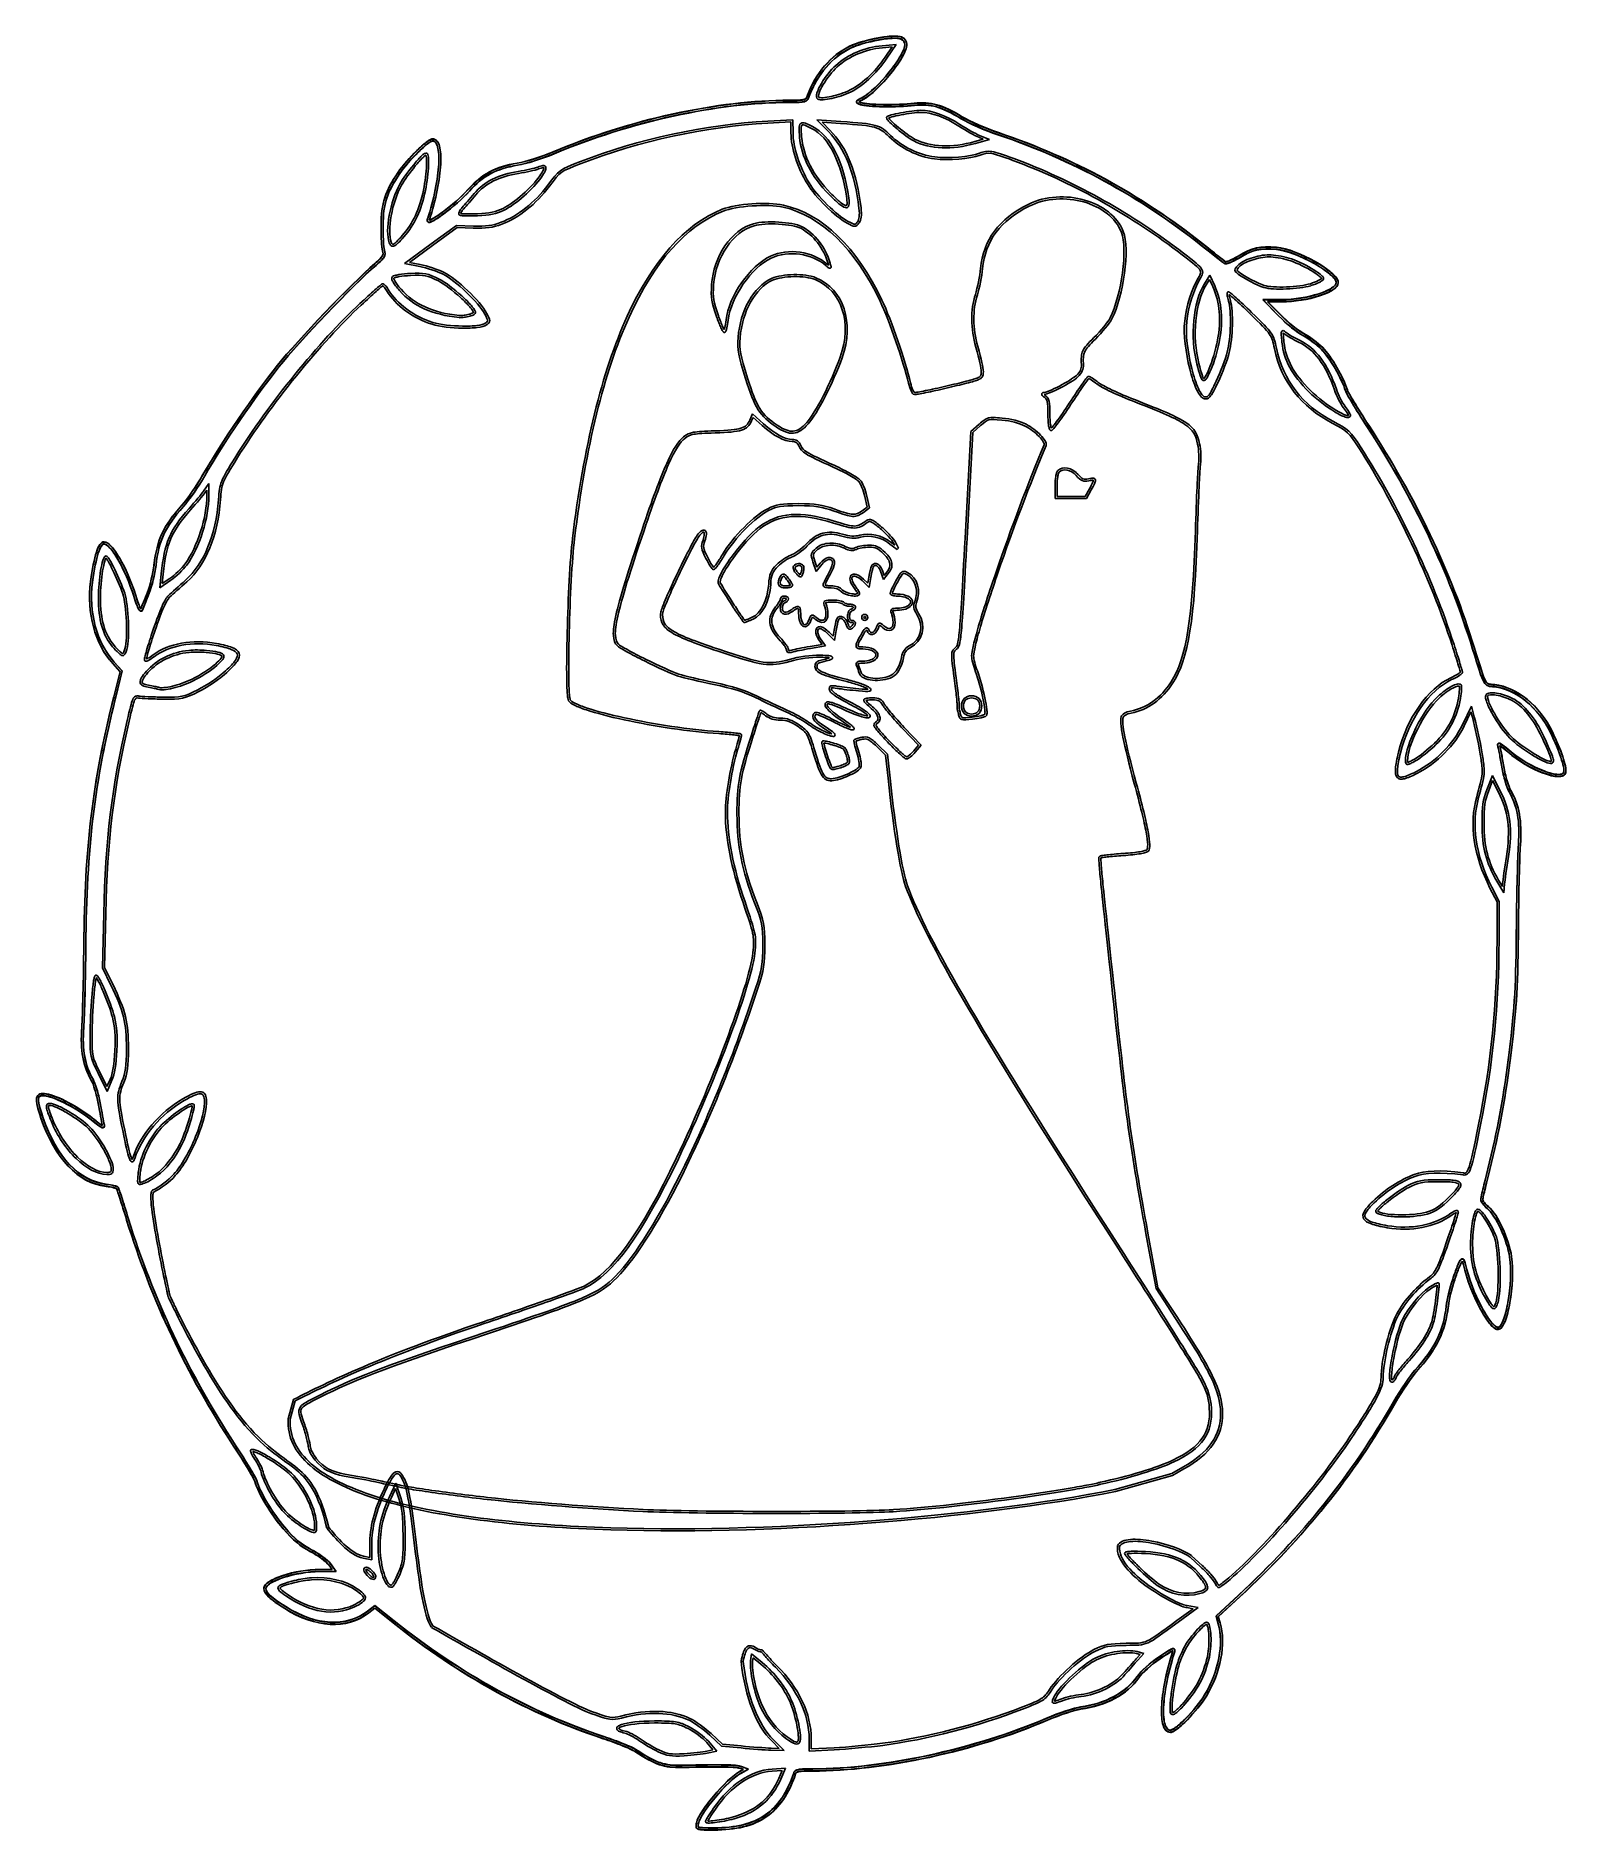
# Model space of a CAD drawing. Extents: x 50.4 to 118.3, y 31.2 to 110.8.
import ezdxf

# ---------------------------------------------------------------- set-up
doc = ezdxf.new("R2010")
doc.units = 0
doc.layers.get('0').update_dxf_attribs({"linetype": 'CONTINUOUS'})

msp = doc.modelspace()

# ---------------------------------------------------------------- linework, layer by layer
at = {"color": 5}
for p, q in [((88.418456, 110.785338), (88.418376, 110.785212)), ((88.423107, 110.695346), (88.423033, 110.695296)), ((105.689673, 99.093425), (104.858198, 99.093425)), ((104.858198, 99.093425), (105.563583, 98.377706)), ((105.628257, 98.440841), (105.074286, 99.00308)), ((105.074286, 99.00308), (105.689752, 99.00308)), ((53.827712, 82.951238), (54.153274, 82.590537)), ((54.252511, 82.615405), (53.894392, 83.011764)), ((54.153274, 82.590537), (53.87267, 81.468643)), ((53.960538, 81.447002), (54.252511, 82.615405)), ((63.747031, 42.660213), (63.488649, 43.009545)), ((63.013228, 42.660213), (63.747031, 42.660213)), ((63.567768, 42.750687), (63.01328, 42.750687)), ((63.416355, 42.955842), (63.567768, 42.750687)), ((103.778188, 41.604464), (102.786, 40.687723)), ((102.888359, 40.659349), (103.839722, 41.538366)), ((65.462174, 41.149196), (65.132995, 40.898048)), ((65.187825, 40.826256), (65.461192, 41.035028)), ((65.461192, 41.035028), (66.266827, 40.391657)), ((66.323102, 40.461898), (65.462174, 41.149196)), ((102.786, 40.687723), (102.885219, 40.345627)), ((102.972076, 40.370995), (102.888359, 40.659349)), ((81.820401, 33.875789), (81.688625, 33.805511)), ((81.694308, 33.922298), (81.820401, 33.875789)), ((82.039455, 33.891236), (81.725781, 34.006991)), ((81.730948, 33.725871), (82.039455, 33.891236))]:
    msp.add_line(p, q, dxfattribs=at)
at = {"color": 7}
for p, q in [((88.419056, 110.797022), (88.418977, 110.796896)), ((88.423708, 110.70703), (88.423634, 110.70698)), ((88.599849, 110.427926), (87.972498, 110.369014)), ((87.981269, 110.279082), (88.417432, 110.320439)), ((88.417432, 110.320439), (88.109441, 109.866721)), ((88.184379, 109.815569), (88.599849, 110.427926)), ((89.685572, 107.502534), (89.685572, 107.502523)), ((84.013567, 107.08136), (82.896321, 107.021416)), ((82.901422, 106.931225), (83.923132, 106.985758)), ((83.923132, 106.985758), (83.925778, 106.500517)), ((84.016249, 106.500417), (84.013567, 107.08136)), ((84.451248, 106.859126), (84.45124, 106.859152)), ((84.452293, 106.949055), (84.452299, 106.949068)), ((86.137051, 107.006837), (85.070966, 107.07815)), ((85.070966, 107.07815), (85.585662, 106.562422)), ((85.649702, 106.626607), (85.304503, 106.971806)), ((85.304503, 106.971806), (86.13081, 106.916514)), ((89.685569, 107.412094), (89.685572, 107.412089)), ((92.455429, 106.225599), (92.08284, 106.118628)), ((92.107644, 106.031824), (92.728796, 106.210624)), ((92.258541, 106.306213), (92.455429, 106.225599)), ((92.728796, 106.210624), (92.293165, 106.38994)), ((67.717868, 105.51301), (67.717903, 105.512981)), ((67.72306, 105.606501), (67.723062, 105.606514)), ((72.915513, 105.049423), (72.915518, 105.049442)), ((72.922773, 104.959542), (72.922768, 104.959526)), ((69.080626, 102.391197), (67.964415, 101.575743)), ((68.017578, 101.50262), (69.108466, 102.299987)), ((69.833035, 102.367437), (69.080626, 102.391197)), ((69.108466, 102.299987), (69.82987, 102.277762)), ((67.964415, 101.575743), (66.778441, 100.708613)), ((66.996966, 100.756929), (68.017578, 101.50262)), ((66.778441, 100.708613), (67.450753, 100.573221)), ((67.468255, 100.661843), (66.996966, 100.756929)), ((105.142501, 101.00111), (105.142506, 101.00111)), ((105.142512, 101.091593), (105.142506, 101.091545)), ((67.044057, 100.264719), (67.044057, 100.264722)), ((67.048697, 100.174862), (67.048708, 100.174798)), ((102.515276, 100.194959), (102.272915, 99.806353)), ((102.349408, 99.758296), (102.501324, 100.001681)), ((102.501324, 100.001681), (102.643951, 99.678186)), ((102.726633, 99.714876), (102.515276, 100.194959)), ((103.426911, 99.066877), (103.426911, 99.067406)), ((105.690273, 99.105109), (104.858799, 99.105109)), ((104.858799, 99.105109), (105.564183, 98.38939)), ((105.628858, 98.452525), (105.074887, 99.014764)), ((105.074887, 99.014764), (105.690352, 99.014764)), ((105.733662, 97.723267), (105.733683, 97.723267)), ((105.776133, 97.624027), (105.776059, 97.624048)), ((58.08853, 90.941252), (57.854437, 90.600705)), ((58.094732, 90.411051), (58.08853, 90.941252)), ((57.928846, 90.549545), (58.001715, 90.655481)), ((58.001715, 90.655481), (58.004811, 90.410019)), ((53.533728, 87.629373), (53.53377, 87.629309)), ((53.53377, 87.727988), (53.53377, 87.728012)), ((55.983232, 86.937363), (55.920188, 86.315696)), ((56.029736, 86.500697), (56.073143, 86.92806)), ((55.920188, 86.315696), (56.41318, 86.655209)), ((56.362015, 86.729623), (56.029736, 86.500697)), ((53.828312, 82.962922), (54.153874, 82.602221)), ((54.253111, 82.627089), (53.894993, 83.023448)), ((57.206938, 83.538147), (57.20693, 83.538086)), ((57.216736, 83.44811), (57.216746, 83.44817)), ((54.153874, 82.602221), (53.87327, 81.480327)), ((53.961138, 81.458686), (54.253111, 82.627089)), ((113.487219, 82.042042), (113.487213, 82.042053)), ((113.504811, 81.953687), (113.504782, 81.953687)), ((114.950184, 81.653975), (114.950171, 81.653965)), ((114.95945, 81.564051), (114.959458, 81.564046)), ((114.126044, 81.065801), (113.72142, 80.234327)), ((113.802438, 80.194692), (114.100094, 80.806025)), ((114.100094, 80.806025), (114.160554, 80.57348)), ((114.248001, 80.596063), (114.126044, 81.065801)), ((115.287129, 79.312545), (115.2866, 79.312545)), ((115.049893, 77.985453), (114.803912, 77.355001)), ((114.888145, 77.322458), (115.060741, 77.764278)), ((115.399225, 77.293507), (115.049893, 77.985453)), ((115.060741, 77.764278), (115.318606, 77.252682)), ((114.681439, 75.854319), (114.681439, 75.854848)), ((115.245748, 73.303569), (115.559422, 72.775953)), ((115.493276, 73.064307), (115.323779, 73.349562)), ((114.942927, 72.995131), (115.255572, 72.378115)), ((115.345617, 72.399147), (115.023672, 73.0358)), ((115.504124, 73.194532), (115.493276, 73.064307)), ((115.559422, 72.775953), (115.594045, 73.187298)), ((53.430898, 71.8659), (53.378703, 69.445891)), ((53.469609, 69.466277), (53.520769, 71.864582)), ((115.255572, 72.378115), (115.255572, 70.663491)), ((115.345617, 70.663334), (115.345617, 72.399147)), ((53.378703, 69.445891), (53.749223, 68.685214)), ((53.83031, 68.724722), (53.469609, 69.466277)), ((53.088297, 69.127598), (53.088294, 69.127598)), ((53.101743, 69.012382), (53.101735, 69.012358)), ((53.178731, 64.775927), (53.577673, 63.969776)), ((53.573026, 64.18321), (53.25935, 64.816244)), ((53.711517, 64.498434), (53.573026, 64.18321)), ((53.577673, 63.969776), (53.794197, 64.461734)), ((51.042427, 63.439056), (51.042427, 63.439056)), ((51.042432, 63.349156), (51.042427, 63.349148)), ((57.317524, 63.416331), (57.317497, 63.416328)), ((57.354668, 63.331585), (57.354703, 63.331579)), ((112.654673, 59.961764), (112.654689, 59.961759)), ((112.654691, 60.05168), (112.654689, 60.051675)), ((114.407553, 58.743744), (114.407553, 58.743744)), ((114.407558, 58.653812), (114.407553, 58.653828)), ((112.595208, 55.375463), (112.59526, 55.375474)), ((112.63345, 55.479323), (112.633501, 55.479344)), ((112.667555, 55.461728), (112.667555, 55.462257)), ((60.027434, 48.085978), (60.027428, 48.085994)), ((60.043949, 47.99402), (60.043965, 47.994012)), ((66.393446, 46.584796), (66.111295, 45.986898)), ((66.19295, 45.94814), (66.379503, 46.343983)), ((66.379503, 46.343983), (66.52678, 45.907833)), ((66.61204, 45.936768), (66.393446, 46.584796)), ((63.333778, 44.589962), (63.377704, 44.60081)), ((63.377704, 44.60081), (63.342562, 44.572388)), ((65.232743, 43.845067), (65.232743, 43.293162)), ((65.32332, 43.183842), (65.32332, 43.844784)), ((98.461174, 43.794421), (98.415697, 43.800109)), ((98.419833, 43.814582), (98.461174, 43.794421)), ((63.747631, 42.671897), (63.48925, 43.021229)), ((64.937815, 43.256189), (65.32332, 43.183842)), ((65.232743, 43.293162), (64.954206, 43.345354)), ((99.026091, 43.562238), (99.026088, 43.562241)), ((99.029697, 43.47179), (99.029713, 43.471806)), ((101.641537, 43.297036), (102.113342, 42.865537)), ((101.697719, 43.368061), (101.695602, 43.369648)), ((102.174175, 42.932429), (101.697719, 43.368061)), ((62.648989, 42.387634), (62.648989, 42.387634)), ((62.655185, 42.297207), (62.65518, 42.297202)), ((63.013828, 42.671897), (63.747631, 42.671897)), ((63.568368, 42.762371), (63.013881, 42.762371)), ((63.416955, 42.967526), (63.568368, 42.762371)), ((65.09117, 42.762297), (65.091217, 42.762289)), ((65.091215, 42.852205), (65.091217, 42.852205)), ((103.778788, 41.616148), (102.786601, 40.699407)), ((102.88896, 40.671033), (103.840322, 41.55005)), ((103.24815, 42.182891), (103.249209, 42.182891)), ((103.249209, 42.182891), (103.26212, 42.193739)), ((65.462774, 41.16088), (65.133596, 40.909732)), ((65.188425, 40.83794), (65.461793, 41.046712)), ((65.461793, 41.046712), (66.267428, 40.403341)), ((66.323702, 40.473582), (65.462774, 41.16088)), ((101.766928, 41.017359), (101.046042, 40.487158)), ((101.099948, 40.414019), (101.991885, 41.07031)), ((101.500263, 41.063325), (101.492008, 41.064384)), ((101.492008, 41.064384), (101.766928, 41.017359)), ((101.503025, 41.153509), (101.498897, 41.153509)), ((101.991885, 41.07031), (101.503025, 41.153509)), ((102.786601, 40.699407), (102.885819, 40.357311)), ((102.972677, 40.382679), (102.88896, 40.671033)), ((67.955202, 40.201546), (67.993959, 40.225834)), ((67.993959, 40.225834), (67.971734, 40.186044)), ((102.367466, 40.324201), (102.367485, 40.324196)), ((102.367472, 40.414628), (102.367485, 40.414628)), ((82.173371, 39.014204), (82.134096, 38.697945)), ((82.648801, 38.623581), (82.173371, 39.014204)), ((98.395634, 39.118064), (98.395634, 39.118066)), ((98.411131, 39.026044), (98.411138, 39.026084)), ((99.26225, 39.024497), (99.420897, 38.984706)), ((99.589876, 39.035392), (99.284467, 39.111873)), ((99.313923, 38.733603), (99.589876, 39.035392)), ((81.758348, 38.67639), (81.71339, 38.67123)), ((81.713906, 38.684142), (81.758348, 38.67639)), ((82.223496, 38.686626), (82.242618, 38.840571)), ((82.242618, 38.840571), (82.591434, 38.553768)), ((99.420897, 38.984706), (99.247264, 38.794537)), ((77.873897, 36.035059), (77.873892, 36.035059)), ((77.873913, 35.945128), (77.873892, 35.945141)), ((80.190546, 35.07491), (80.465464, 34.754)), ((80.632901, 34.697673), (80.25928, 35.133822)), ((80.319301, 35.407007), (80.842781, 34.922799)), ((80.8814, 35.009952), (80.380655, 35.473489)), ((83.088499, 35.131394), (83.400625, 34.819267)), ((83.624523, 34.722811), (83.152718, 35.194618)), ((84.736091, 35.237592), (84.736091, 34.695506)), ((84.826359, 34.791383), (84.826359, 35.237867)), ((80.465464, 34.754), (80.195198, 34.696122)), ((80.214322, 34.607757), (80.632901, 34.697673)), ((80.842781, 34.922799), (81.710945, 34.835984)), ((81.720108, 34.926236), (80.8814, 35.009952)), ((83.039548, 34.738315), (83.624523, 34.722811)), ((83.400625, 34.819267), (83.04199, 34.829083)), ((84.736091, 34.695506), (85.849717, 34.75545)), ((85.844901, 34.846159), (84.826359, 34.791383)), ((81.821001, 33.887473), (81.689226, 33.817195)), ((81.694909, 33.933982), (81.821001, 33.887473)), ((82.040055, 33.90292), (81.726381, 34.018675)), ((81.731549, 33.737555), (82.040055, 33.90292)), ((83.68129, 33.940612), (83.085458, 33.897205)), ((83.09166, 33.807355), (83.539695, 33.839843)), ((83.539695, 33.839843), (83.388285, 33.486378)), ((83.471486, 33.450758), (83.68129, 33.940612))]:
    msp.add_line(p, q, dxfattribs=at)
at = {"color": 1}
for p, q in [((95.692111, 103.655723), (95.692071, 103.655691)), ((95.698265, 103.565264), (95.698262, 103.565256)), ((83.379135, 102.453181), (83.379127, 102.453181)), ((83.384284, 102.543147), (83.384287, 102.543097)), ((84.047819, 100.213007), (84.047819, 100.213007)), ((84.048878, 100.122572), (84.048878, 100.122572)), ((82.221599, 94.029406), (82.098092, 93.75862)), ((82.714065, 93.587083), (82.221599, 94.029406)), ((82.180258, 93.720872), (82.253122, 93.880062)), ((82.253122, 93.880062), (82.653613, 93.519876)), ((91.908347, 93.256843), (91.648931, 88.511396)), ((91.739405, 88.506237), (91.996755, 93.21396)), ((92.278348, 93.579304), (91.908347, 93.256843)), ((91.996755, 93.21396), (92.337819, 93.511097)), ((92.687635, 93.851124), (92.687627, 93.851121)), ((92.710407, 93.763796), (92.710355, 93.763788)), ((96.195928, 91.628534), (96.195928, 91.628518)), ((95.642991, 90.852339), (95.642991, 90.283898)), ((95.733439, 90.373801), (95.733439, 90.852326)), ((96.178373, 91.540137), (96.178359, 91.54015)), ((87.204756, 90.367096), (87.313794, 89.897357)), ((87.415587, 89.85863), (87.292595, 90.387797)), ((95.642991, 90.283898), (96.348891, 90.283898)), ((96.348905, 90.373801), (95.733439, 90.373801)), ((96.348891, 90.283898), (97.03567, 90.283898)), ((96.982973, 90.373801), (96.348905, 90.373801)), ((97.167459, 90.701947), (96.982973, 90.373801)), ((97.03567, 90.283898), (97.245993, 90.657519)), ((83.936274, 89.563437), (83.936213, 89.563527)), ((83.946026, 89.476196), (83.946029, 89.476194)), ((87.313794, 89.897357), (87.08435, 89.734059)), ((87.137049, 89.660193), (87.415587, 89.85863)), ((85.644112, 88.29643), (85.644114, 88.296422)), ((85.649792, 88.2034), (85.649803, 88.203405)), ((88.312233, 88.259642), (88.63366, 88.014696)), ((88.528178, 88.208567), (88.366431, 88.331556)), ((88.481151, 88.299518), (88.528178, 88.208567)), ((88.70084, 88.071023), (88.561315, 88.34129)), ((88.63366, 88.014696), (88.70084, 88.071023)), ((83.59203, 86.834562), (83.592046, 86.834506)), ((83.620975, 86.919768), (83.620986, 86.919771)), ((84.261301, 87.391042), (84.261256, 87.391049)), ((84.264886, 87.30112), (84.264873, 87.301144)), ((84.466935, 87.312495), (84.441615, 87.312495)), ((84.441615, 87.312495), (84.479847, 87.290799)), ((84.479847, 87.290799), (84.466935, 87.312495)), ((84.900492, 87.469599), (85.042084, 87.040686)), ((85.075668, 87.22723), (84.986267, 87.498015)), ((85.042084, 87.040686), (85.288064, 87.348676)), ((85.217778, 87.404998), (85.075668, 87.22723)), ((87.382514, 86.781278), (87.338588, 86.51566)), ((87.899272, 87.048443), (88.025362, 86.685676)), ((88.057408, 86.869119), (87.984544, 87.077891)), ((88.025362, 86.685676), (88.242921, 86.954392)), ((88.172645, 87.01123), (88.057408, 86.869119)), ((88.955121, 86.955926), (88.955028, 86.955945)), ((88.972567, 87.044824), (88.972596, 87.044829)), ((86.882811, 86.062471), (86.882811, 86.061942)), ((86.882811, 86.061942), (86.882811, 86.060883)), ((87.078135, 86.640194), (87.399561, 86.332719)), ((87.338588, 86.51566), (87.140666, 86.705313)), ((87.399561, 86.332719), (87.471909, 86.766286)), ((83.633881, 85.859387), (83.633905, 85.859371)), ((83.633913, 85.94974), (83.633905, 85.949806)), ((85.847703, 84.433651), (85.803261, 84.168551)), ((85.864274, 83.985066), (85.936619, 84.41863)), ((87.200613, 85.136934), (87.200613, 85.136934)), ((87.200613, 85.046502), (87.200613, 85.046502)), ((85.306649, 83.800617), (84.773349, 83.711732)), ((84.787854, 83.622817), (85.46378, 83.735471)), ((85.164022, 84.000605), (85.306649, 83.800617)), ((85.46378, 83.735471), (85.237955, 84.052765)), ((85.555765, 84.280653), (85.864274, 83.985066)), ((85.803261, 84.168551), (85.618259, 84.345801)), ((85.723701, 81.798652), (85.723701, 81.799181)), ((87.542179, 81.434826), (87.542193, 81.434837)), ((87.542195, 81.344402), (87.542193, 81.344402)), ((91.940891, 81.525269), (91.940891, 81.525269)), ((91.940891, 81.434837), (91.940891, 81.434837)), ((82.578689, 80.883432), (82.578673, 80.883448)), ((82.593614, 80.782089), (82.593648, 80.782163)), ((88.888882, 80.059726), (89.581344, 79.329021)), ((89.702256, 79.332111), (88.954496, 80.121728)), ((85.385206, 79.431293), (85.385219, 79.43134)), ((85.391339, 79.521227), (85.391411, 79.521256)), ((87.732825, 79.26701), (88.126599, 78.885637)), ((88.212941, 78.928002), (87.795912, 79.332111)), ((88.126599, 78.885637), (88.234602, 77.863478)), ((88.324619, 77.873278), (88.212941, 78.928002)), ((89.581344, 79.329021), (89.37154, 79.079942)), ((89.44079, 79.022072), (89.702256, 79.332111)), ((99.821537, 56.859585), (100.123326, 55.217827)), ((100.209152, 55.251966), (99.910463, 56.87564)), ((100.123326, 55.217827), (100.647844, 54.421492)), ((100.723332, 54.471136), (100.209152, 55.251966)), ((61.8559, 50.298242), (61.612505, 49.444032)), ((61.702416, 49.432133), (61.93186, 50.235183)), ((61.873469, 50.307026), (61.8559, 50.298242)), ((61.612505, 49.444032), (61.611976, 49.438872)), ((64.454143, 46.92214), (64.122898, 46.98415)), ((100.819926, 47.014193), (98.299148, 46.29899)), ((101.317571, 47.295313), (100.819926, 47.014193)), ((100.855108, 46.930511), (101.362052, 47.216798)), ((64.106436, 46.895306), (64.438715, 46.833293)), ((64.438715, 46.833293), (64.439244, 46.833293)), ((64.454672, 46.92214), (64.454143, 46.92214)), ((66.455584, 46.530395), (66.447831, 46.531982)), ((66.462807, 46.525738), (66.455584, 46.530395)), ((97.644887, 46.631214), (97.638695, 46.625023)), ((97.657798, 46.63386), (97.644887, 46.631214)), ((98.319812, 46.211162), (98.321929, 46.211691)), ((98.321929, 46.211691), (100.855108, 46.930511)), ((88.456384, 45.320225), (88.457442, 45.319696)), ((88.457442, 45.319696), (88.467787, 45.320225))]:
    msp.add_line(p, q, dxfattribs=at)
at = {"color": 5}
for points in [[(87.789472, 110.707697), (87.332381, 110.625096), (86.837454, 110.489037), (86.524952, 110.336145)], [(88.418376, 110.785212), (88.2366, 110.776269), (88.018019, 110.748998), (87.789472, 110.707697)], [(87.805572, 110.618865), (88.031148, 110.659627), (88.246961, 110.686667), (88.423107, 110.695346)], [(88.832899, 110.746582), (88.742327, 110.787849), (88.60023, 110.794292), (88.418456, 110.785338)], [(88.423033, 110.695296), (88.599179, 110.703974), (88.738316, 110.690401), (88.795619, 110.664289)], [(88.795619, 110.664289), (88.906236, 110.613889), (88.979587, 110.509121), (88.979587, 110.416758)], [(89.069577, 110.416885), (89.069577, 110.554058), (88.972038, 110.683186), (88.832899, 110.746582)], [(86.524952, 110.336145), (85.698984, 109.932036), (85.021526, 109.141699), (84.655298, 108.161082)], [(84.73961, 108.12961), (85.098615, 109.090889), (85.763119, 109.862826), (86.564822, 110.255063)], [(86.564822, 110.255063), (86.862277, 110.400595), (87.354423, 110.537337), (87.805572, 110.618865)], [(88.780633, 109.906197), (88.6552, 109.688622), (88.479799, 109.438347), (88.283505, 109.19306)], [(88.979587, 110.416758), (88.979587, 110.312502), (88.906067, 110.123769), (88.780633, 109.906197)], [(88.859254, 109.860847), (88.987921, 110.084026), (89.069579, 110.274679), (89.069577, 110.416885)], [(88.283505, 109.19306), (87.890916, 108.702488), (87.409933, 108.229008), (87.087713, 108.062382)], [(87.129128, 107.982409), (87.479886, 108.163794), (87.957205, 108.640562), (88.354376, 109.13686)], [(88.354376, 109.13686), (88.552962, 109.38501), (88.73059, 109.637669), (88.859254, 109.860847)], [(83.857415, 107.941975), (80.68846, 107.940652), (76.754384, 107.081656), (73.380534, 105.655293)], [(73.415753, 105.572145), (76.778379, 106.993761), (80.704849, 107.850289), (83.857494, 107.851591)], [(84.504919, 107.973498), (84.411256, 107.945769), (84.223455, 107.942107), (83.857415, 107.941975)], [(83.857494, 107.851591), (84.223738, 107.851723), (84.410349, 107.851062), (84.530838, 107.88673)], [(84.594319, 108.030857), (84.573893, 108.003366), (84.55175, 107.987362), (84.504919, 107.973498)], [(84.530838, 107.88673), (84.591081, 107.904563), (84.636118, 107.935265), (84.667262, 107.977165)], [(84.655298, 108.161082), (84.632729, 108.100617), (84.614755, 108.05835), (84.594319, 108.030857)], [(84.667262, 107.977165), (84.698409, 108.019064), (84.716747, 108.068388), (84.73961, 108.12961)], [(86.838115, 107.895467), (86.830998, 107.875305), (86.837057, 107.847633), (86.848963, 107.832419)], [(86.920798, 107.972982), (86.881057, 107.949222), (86.852363, 107.935771), (86.838115, 107.895467)], [(86.848963, 107.832419), (86.860843, 107.817206), (86.874654, 107.809056), (86.889786, 107.800897)], [(86.889786, 107.800897), (86.920036, 107.784598), (86.959305, 107.770171), (87.011743, 107.750771)], [(87.087713, 108.062382), (87.015209, 108.024888), (86.960538, 107.996749), (86.920798, 107.972982)], [(86.940509, 107.877496), (86.946568, 107.882735), (86.945827, 107.882682), (86.96738, 107.895594)], [(87.043345, 107.835636), (86.994688, 107.853628), (86.961141, 107.86714), (86.940509, 107.877496)], [(86.96738, 107.895594), (87.00275, 107.916734), (87.05668, 107.944944), (87.129128, 107.982409)], [(87.011743, 107.750771), (87.090462, 107.721651), (87.22415, 107.702892), (87.40035, 107.688242)], [(87.407665, 107.778277), (87.23449, 107.792671), (87.100481, 107.814502), (87.043345, 107.835636)], [(87.40035, 107.688242), (87.576552, 107.673585), (87.792608, 107.664615), (88.024602, 107.661371)], [(88.026232, 107.751925), (87.795812, 107.755126), (87.580838, 107.763884), (87.407665, 107.778277)], [(88.024602, 107.661371), (88.488589, 107.654916), (89.014673, 107.671796), (89.404878, 107.715116)], [(89.395139, 107.805151), (89.011263, 107.762524), (88.48707, 107.745509), (88.026232, 107.751925)], [(91.523174, 107.205187), (90.62869, 107.744678), (90.127796, 107.886508), (89.395139, 107.805151)], [(89.404878, 107.715116), (90.121999, 107.794748), (90.588674, 107.663081), (91.476587, 107.127553)], [(91.476587, 107.127553), (91.813946, 106.924083), (92.538984, 106.608152), (93.099226, 106.418555)], [(93.128245, 106.503938), (92.574576, 106.691314), (91.846739, 107.010039), (91.523174, 107.205187)], [(67.733849, 106.072321), (67.613879, 105.979968), (67.470457, 105.852346), (67.320956, 105.705936)], [(67.384546, 105.641391), (67.532226, 105.786015), (67.673649, 105.912126), (67.789174, 106.001058)], [(67.895081, 106.182393), (67.847795, 106.155826), (67.793836, 106.118499), (67.733849, 106.072321)], [(67.789174, 106.001058), (67.846935, 106.045524), (67.898208, 106.080666), (67.939552, 106.103894)], [(68.022721, 106.226835), (67.981322, 106.226835), (67.942365, 106.208949), (67.895081, 106.182393)], [(67.939552, 106.103894), (67.980896, 106.127124), (68.013768, 106.136451), (68.02275, 106.136451)], [(68.216507, 106.135366), (68.165662, 106.192727), (68.097858, 106.226835), (68.022721, 106.226835)], [(68.02275, 106.136451), (68.072447, 106.136451), (68.111383, 106.117718), (68.14884, 106.075472)], [(68.14884, 106.075472), (68.186297, 106.033215), (68.219413, 105.966048), (68.244442, 105.876519)], [(68.331231, 105.900754), (68.303854, 105.998677), (68.267352, 106.078004), (68.216507, 106.135366)], [(68.384973, 105.101321), (68.402621, 105.431934), (68.386031, 105.704915), (68.331231, 105.900754)], [(93.099226, 106.418555), (96.443004, 105.286937), (99.337185, 103.712645), (102.133818, 101.505157)], [(102.189709, 101.576074), (99.385673, 103.789403), (96.481119, 105.369244), (93.128245, 106.503938)], [(67.320956, 105.705936), (67.021951, 105.413114), (66.698966, 105.047005), (66.494649, 104.746822)], [(66.569093, 104.696228), (66.767631, 104.987921), (67.089187, 105.352138), (67.384546, 105.641391)], [(68.294568, 105.106539), (68.259857, 104.456725), (68.088232, 103.570273), (67.78969, 102.639506)], [(67.879576, 102.624985), (68.17737, 103.556901), (68.349828, 104.443392), (68.384973, 105.101321)], [(68.244442, 105.876519), (68.294499, 105.697457), (68.311924, 105.431447), (68.294568, 105.106539)], [(71.782699, 105.153513), (70.824699, 105.000436), (70.19771, 104.66274), (69.586967, 103.97064)], [(73.380534, 105.655293), (72.853807, 105.432611), (72.148861, 105.212023), (71.782699, 105.153513)], [(71.797249, 105.064163), (72.180188, 105.125353), (72.882231, 105.34659), (73.415753, 105.572145)], [(66.494649, 104.746822), (65.912741, 103.891874), (65.746273, 103.374116), (65.737073, 102.389858)], [(65.827018, 102.388876), (65.83612, 103.363514), (65.992079, 103.848474), (66.569093, 104.696228)], [(69.654743, 103.910746), (70.254992, 104.590953), (70.85339, 104.913348), (71.797249, 105.064163)], [(69.586967, 103.97064), (69.311613, 103.658609), (68.841781, 103.257083), (68.455254, 102.972769)], [(68.509076, 102.899956), (68.900101, 103.187577), (69.371186, 103.589418), (69.654743, 103.910746)], [(68.455254, 102.972769), (68.261989, 102.830611), (68.088962, 102.717388), (67.974146, 102.659609)], [(68.014533, 102.579046), (68.138871, 102.641614), (68.313562, 102.756145), (68.509076, 102.899956)], [(65.737073, 102.389858), (65.734957, 102.152926), (65.740724, 101.909391), (65.752049, 101.707212)], [(65.841994, 101.711913), (65.830802, 101.91179), (65.824822, 102.154024), (65.827018, 102.388876)], [(67.78969, 102.639506), (67.782043, 102.615693), (67.777572, 102.590322), (67.791806, 102.56406)], [(67.791806, 102.56406), (67.805988, 102.537787), (67.837031, 102.527373), (67.860021, 102.527367)], [(67.860021, 102.527367), (67.905998, 102.527359), (67.952363, 102.547767), (68.014533, 102.579046)], [(67.974146, 102.659609), (67.926614, 102.63569), (67.897867, 102.628756), (67.879576, 102.624985)], [(65.752049, 101.707212), (65.763373, 101.505036), (65.778295, 101.347916), (65.800624, 101.267964)], [(65.800624, 101.267964), (65.830971, 101.159315), (65.836125, 101.106666), (65.792369, 101.030767)], [(65.88747, 101.292303), (65.871198, 101.35058), (65.853202, 101.512037), (65.841994, 101.711913)], [(65.870405, 100.98586), (65.926663, 101.083409), (65.919742, 101.176722), (65.88747, 101.292303)], [(102.133818, 101.505157), (102.630674, 101.112971), (103.080952, 100.758083), (103.137891, 100.713992)], [(103.193263, 100.785425), (103.1396, 100.82698), (102.686525, 101.183919), (102.189709, 101.576074)], [(105.471161, 101.416369), (104.745163, 101.482202), (104.388647, 101.400308), (103.76739, 101.026214)], [(103.813819, 100.949125), (104.427353, 101.318576), (104.7457, 101.391389), (105.462813, 101.326363)], [(105.462813, 101.326363), (105.904766, 101.286289), (106.579366, 101.016194), (107.136613, 100.702629)], [(107.180618, 100.781265), (106.615733, 101.099131), (105.940654, 101.3738), (105.471161, 101.416369)], [(65.453371, 100.688153), (64.407878, 99.77945), (62.04504, 97.310112), (61.146142, 96.187136)], [(61.216942, 96.130859), (62.107908, 97.243921), (64.477659, 99.720281), (65.512804, 100.619991)], [(65.792369, 101.030767), (65.748598, 100.954872), (65.645236, 100.854915), (65.453371, 100.688153)], [(65.512804, 100.619991), (65.705802, 100.787737), (65.814149, 100.888311), (65.870405, 100.98586)], [(103.137891, 100.713992), (103.169934, 100.689175), (103.208283, 100.688804), (103.250029, 100.69436)], [(103.238223, 100.784366), (103.207603, 100.780292), (103.192273, 100.786218), (103.193263, 100.785425)], [(103.363797, 100.820024), (103.311867, 100.80026), (103.268841, 100.788433), (103.238223, 100.784366)], [(103.250029, 100.69436), (103.291772, 100.69989), (103.340262, 100.71386), (103.396272, 100.735186)], [(103.76739, 101.026214), (103.607055, 100.929665), (103.467651, 100.859553), (103.363797, 100.820024)], [(103.396272, 100.735186), (103.508294, 100.777821), (103.650391, 100.850716), (103.813819, 100.949125)], [(107.136613, 100.702629), (107.415237, 100.545847), (107.665073, 100.37781), (107.843548, 100.224622)], [(107.902536, 100.29344), (107.717177, 100.452539), (107.463061, 100.622335), (107.180618, 100.781265)], [(107.916411, 99.607605), (107.778984, 99.518298), (107.579337, 99.430266), (107.343834, 99.353873)], [(107.371819, 99.267664), (107.612376, 99.345694), (107.817565, 99.435542), (107.965581, 99.531731)], [(107.843548, 100.224622), (107.932784, 100.148028), (108.004187, 100.075365), (108.051804, 100.01068)], [(108.124747, 100.063998), (108.070989, 100.137023), (107.995217, 100.213893), (107.902536, 100.29344)], [(108.121566, 99.852036), (108.121566, 99.786091), (108.053836, 99.69691), (107.916411, 99.607605)], [(107.965581, 99.531731), (108.1136, 99.627918), (108.212078, 99.732261), (108.212078, 99.852125)], [(108.051804, 100.01068), (108.099418, 99.945997), (108.121566, 99.890173), (108.121566, 99.852036)], [(108.212078, 99.852125), (108.212078, 99.921544), (108.178502, 99.990971), (108.124747, 100.063998)], [(107.343834, 99.353873), (106.872831, 99.201092), (106.256812, 99.093425), (105.689673, 99.093425)], [(105.689752, 99.00308), (106.26824, 99.00308), (106.890706, 99.111602), (107.371819, 99.267664)], [(105.563583, 98.377706), (105.912843, 98.023193), (106.388776, 97.635679), (106.641553, 97.505925)], [(106.682974, 97.586112), (106.455276, 97.702992), (105.971591, 98.092345), (105.628257, 98.440841)], [(106.641553, 97.505925), (106.874183, 97.386513), (107.24878, 97.107986), (107.460624, 96.896142)], [(107.524783, 96.959796), (107.303536, 97.18104), (106.930817, 97.458892), (106.682974, 97.586112)], [(107.460624, 96.896142), (107.813721, 96.543048), (108.376307, 95.577499), (108.527226, 95.062662)], [(108.613604, 95.088075), (108.454526, 95.630751), (107.90128, 96.583296), (107.524783, 96.959796)], [(61.146142, 96.187136), (60.107385, 94.889442), (58.625806, 92.714355), (57.834199, 91.324901)], [(57.912751, 91.279993), (58.700427, 92.662539), (60.182784, 94.838906), (61.216942, 96.130859)], [(108.527226, 95.062662), (108.539767, 95.019865), (108.573155, 94.955619), (108.626444, 94.859057)], [(108.705589, 94.903073), (108.653186, 94.998032), (108.619256, 95.068795), (108.613604, 95.088075)], [(108.626444, 94.859057), (108.679734, 94.762495), (108.751936, 94.638254), (108.838317, 94.494739)], [(108.915912, 94.541337), (108.829912, 94.68422), (108.757993, 94.808114), (108.705589, 94.903073)], [(108.838317, 94.494739), (109.011082, 94.207706), (109.240122, 93.843406), (109.483758, 93.470513)], [(109.559283, 93.520212), (109.316216, 93.892238), (109.087915, 94.255571), (108.915912, 94.541337)], [(109.483758, 93.470513), (111.546881, 90.312793), (113.125607, 86.986581), (114.171841, 83.594628)], [(114.258222, 83.621592), (113.209345, 87.022107), (111.626751, 90.355849), (109.559283, 93.520212)], [(57.834199, 91.324901), (57.573283, 90.866934), (57.14701, 90.253143), (56.895238, 89.970978)], [(56.96294, 89.911084), (57.22416, 90.203838), (57.648136, 90.81553), (57.912751, 91.279993)], [(56.895238, 89.970978), (56.067732, 89.043576), (55.796654, 88.459538), (55.661205, 87.315326)], [(55.750611, 87.305041), (55.884855, 88.439069), (56.141292, 88.990244), (56.96294, 89.911084)], [(53.10269, 87.878587), (53.00757, 87.583878), (52.921855, 87.151009), (52.846377, 86.584091)], [(52.936312, 86.57227), (53.011401, 87.136264), (53.096467, 87.566145), (53.188492, 87.85126)], [(53.254619, 88.218619), (53.199927, 88.13913), (53.150251, 88.025941), (53.10269, 87.878587)], [(53.188492, 87.85126), (53.234505, 87.993821), (53.282768, 88.100255), (53.329052, 88.167522)], [(53.447889, 88.348325), (53.373427, 88.348325), (53.309314, 88.298105), (53.254619, 88.218619)], [(53.329052, 88.167522), (53.375338, 88.234787), (53.415144, 88.258473), (53.447908, 88.258473)], [(53.773967, 88.140069), (53.658709, 88.267641), (53.554236, 88.348325), (53.447889, 88.348325)], [(53.447908, 88.258473), (53.501899, 88.258473), (53.598805, 88.199783), (53.707324, 88.079673)], [(53.707324, 88.079673), (53.815843, 87.95956), (53.937884, 87.783757), (54.062342, 87.569109)], [(54.140354, 87.614003), (54.013806, 87.832261), (53.889225, 88.0125), (53.773967, 88.140069)], [(54.852456, 85.96966), (54.654654, 86.588719), (54.393452, 87.177486), (54.140354, 87.614003)], [(54.062342, 87.569109), (54.311254, 87.139809), (54.570334, 86.555263), (54.766173, 85.942334)], [(55.661205, 87.315326), (55.617758, 86.948317), (55.483281, 86.399182), (55.36665, 86.108164)], [(55.45037, 86.074626), (55.572575, 86.379547), (55.705875, 86.927134), (55.750611, 87.305041)], [(52.846377, 86.584091), (52.662802, 85.205313), (53.031874, 83.832134), (53.827712, 82.951238)], [(53.894392, 83.011764), (53.120621, 83.868239), (52.755866, 85.217003), (52.936312, 86.57227)], [(55.36665, 86.108164), (55.24717, 85.810053), (55.119013, 85.485338), (55.080879, 85.384696)], [(55.165117, 85.352705), (55.202249, 85.450706), (55.331005, 85.7768), (55.45037, 86.074626)], [(54.766173, 85.942334), (54.861195, 85.644945), (54.925526, 85.463451), (54.97753, 85.366143)], [(55.057093, 85.408452), (55.01291, 85.491129), (54.947074, 85.673523), (54.852456, 85.96966)], [(54.97753, 85.366143), (54.990521, 85.341828), (55.00293, 85.322413), (55.016805, 85.306715)], [(55.016805, 85.306715), (55.030669, 85.291025), (55.04715, 85.276785), (55.072616, 85.273642)], [(55.077254, 85.377446), (55.07138, 85.385436), (55.065269, 85.393162), (55.057093, 85.408452)], [(55.072616, 85.273642), (55.098069, 85.270493), (55.122921, 85.285125), (55.136177, 85.300513)], [(55.080879, 85.384696), (55.079291, 85.380489), (55.078762, 85.380727), (55.077254, 85.377446)], [(55.136177, 85.300513), (55.149433, 85.315912), (55.157476, 85.332573), (55.165117, 85.352705)], [(114.741912, 82.189119), (114.639402, 82.369843), (114.520774, 82.770387), (114.258222, 83.621592)], [(114.171841, 83.594628), (114.43426, 82.74386), (114.547896, 82.34802), (114.663286, 82.144587)], [(114.663286, 82.144587), (114.720981, 82.042873), (114.785024, 81.987282), (114.863274, 81.960104)], [(114.892807, 82.045458), (114.833934, 82.06591), (114.793167, 82.098758), (114.741912, 82.189119)], [(115.153773, 82.007218), (115.034544, 82.020659), (114.951682, 82.025024), (114.892807, 82.045458)], [(117.709175, 79.917425), (117.13958, 81.081176), (116.151721, 81.894738), (115.153773, 82.007218)], [(53.87267, 81.468643), (52.935465, 77.721256), (52.583609, 74.793372), (52.545102, 70.425905)], [(52.635555, 70.424934), (52.674023, 74.787913), (53.024728, 77.705185), (53.960538, 81.447002)], [(114.863274, 81.960104), (114.941522, 81.932926), (115.027337, 81.930806), (115.143359, 81.917728)], [(115.143359, 81.917728), (116.099497, 81.80996), (117.069224, 81.019629), (117.627961, 79.87806)], [(117.627961, 79.87806), (117.822631, 79.480331), (117.981865, 79.096738), (118.086333, 78.785619)], [(118.172196, 78.814131), (118.066042, 79.130266), (117.905366, 79.516584), (117.709175, 79.917425)], [(115.279278, 79.354087), (115.277162, 79.334826), (115.280601, 79.3189), (115.285999, 79.300861)], [(115.320104, 79.40783), (115.29772, 79.399627), (115.28152, 79.373344), (115.279278, 79.354087)], [(115.285999, 79.300861), (115.298593, 79.258872), (115.327594, 79.125837), (115.360932, 78.954627)], [(115.377465, 79.406242), (115.360532, 79.411692), (115.342474, 79.416005), (115.320104, 79.40783)], [(115.360932, 78.954627), (115.394266, 78.783418), (115.433245, 78.571228), (115.46945, 78.359315)], [(115.449879, 78.972257), (115.418232, 79.13479), (115.39352, 79.248167), (115.377016, 79.307118)], [(115.377016, 79.307118), (115.380482, 79.305266), (115.38191, 79.305266), (115.3858, 79.302991)], [(115.430692, 79.381451), (115.411218, 79.392642), (115.394407, 79.400818), (115.377465, 79.406242)], [(115.3858, 79.302991), (115.450093, 79.266034), (115.567291, 79.174962), (115.73048, 79.032206)], [(115.789842, 79.100331), (115.625031, 79.244502), (115.508561, 79.336688), (115.430692, 79.381451)], [(115.558401, 78.374359), (115.522079, 78.586962), (115.483381, 78.800206), (115.449879, 78.972257)], [(115.73048, 79.032206), (116.197941, 78.623284), (116.80444, 78.280032), (117.309196, 78.091178)], [(117.340653, 78.175837), (116.847363, 78.360402), (116.24695, 78.700463), (115.789842, 79.100331)], [(115.46945, 78.359315), (115.506048, 78.145103), (115.559475, 77.915587), (115.616728, 77.717494)], [(115.703612, 77.742875), (115.647343, 77.937558), (115.594328, 78.16406), (115.558401, 78.374359)], [(117.309196, 78.091178), (117.561574, 77.996751), (117.787663, 77.9408), (117.962902, 77.936148)], [(117.965421, 78.026493), (117.80778, 78.030673), (117.587294, 78.083556), (117.340653, 78.175837)], [(118.147838, 78.054398), (118.106743, 78.03474), (118.04424, 78.024403), (117.965421, 78.026493)], [(118.086333, 78.785619), (118.138567, 78.63006), (118.177117, 78.492244), (118.199503, 78.380992)], [(118.217601, 78.139147), (118.209346, 78.098579), (118.188933, 78.074044), (118.147838, 78.054398)], [(118.287951, 78.399169), (118.264456, 78.515908), (118.225271, 78.656066), (118.172196, 78.814131)], [(118.187179, 77.972841), (118.247922, 78.001879), (118.292936, 78.054187), (118.306551, 78.12115)], [(118.199503, 78.380992), (118.221887, 78.269743), (118.226634, 78.183621), (118.217601, 78.139147)], [(118.306551, 78.12115), (118.320653, 78.19049), (118.311446, 78.282432), (118.287951, 78.399169)], [(115.616728, 77.717494), (115.673981, 77.519403), (115.733214, 77.354475), (115.787779, 77.260675)], [(115.865876, 77.306207), (115.820724, 77.383828), (115.759881, 77.54819), (115.703612, 77.742875)], [(115.787779, 77.260675), (116.161521, 76.618153), (116.275181, 75.981401), (116.203772, 74.904746)], [(116.293757, 74.89912), (116.365742, 75.984529), (116.248765, 76.647963), (115.865876, 77.306207)], [(117.962902, 77.936148), (118.050522, 77.933767), (118.126433, 77.943795), (118.187179, 77.972841)], [(116.203772, 74.904746), (116.167056, 74.351139), (116.127879, 72.785436), (116.116439, 71.41917)], [(116.206939, 71.418196), (116.218369, 72.783311), (116.257507, 74.352552), (116.293757, 74.89912)], [(116.116439, 71.41917), (116.093155, 68.639177), (116.044657, 67.774836), (115.793978, 65.690321)], [(115.883447, 65.679529), (116.134311, 67.76561), (116.183653, 68.637301), (116.206939, 71.418196)], [(52.545102, 70.425905), (52.53219, 68.961429), (52.491555, 67.330894), (52.455186, 66.810104)], [(52.54512, 66.803969), (52.582072, 67.333082), (52.622635, 68.959383), (52.635555, 70.424934)], [(52.455186, 66.810104), (52.38292, 65.775316), (52.503403, 65.100316), (52.87945, 64.453659)], [(52.9575, 64.499199), (52.590885, 65.129632), (52.473527, 65.778758), (52.54512, 66.803969)], [(115.793978, 65.690321), (115.579247, 63.90473), (115.257194, 62.145839), (114.848301, 60.525779)], [(114.935698, 60.503618), (115.345633, 62.127802), (115.668277, 63.890287), (115.883447, 65.679529)], [(53.126481, 64.057882), (53.069625, 64.247755), (53.010832, 64.407489), (52.9575, 64.499199)], [(50.597946, 63.845988), (50.522161, 63.819236), (50.469697, 63.755246), (50.45325, 63.668738)], [(50.542161, 63.651704), (50.554385, 63.716032), (50.578057, 63.74365), (50.627944, 63.76126)], [(50.884233, 63.850644), (50.767208, 63.869641), (50.67373, 63.872737), (50.597946, 63.845988)], [(50.627944, 63.76126), (50.677831, 63.778881), (50.759352, 63.779172), (50.869789, 63.76126)], [(50.869789, 63.76126), (51.096534, 63.724465), (51.447562, 63.5841), (51.814952, 63.39074)], [(51.856783, 63.470822), (51.484525, 63.666746), (51.131716, 63.810483), (50.884233, 63.850644)], [(52.87945, 64.453659), (52.923919, 64.377189), (52.983789, 64.218518), (53.039645, 64.031979)], [(53.039645, 64.031979), (53.095501, 63.845443), (53.148608, 63.629453), (53.184856, 63.429949)], [(53.273759, 63.446033), (53.236799, 63.64945), (53.183335, 63.868009), (53.126481, 64.057882)], [(50.45325, 63.668738), (50.42036, 63.495719), (50.491943, 63.22654), (50.64342, 62.785588)], [(50.728713, 62.815063), (50.578303, 63.252911), (50.517703, 63.523048), (50.542161, 63.651704)], [(51.814952, 63.39074), (52.182342, 63.197378), (52.568483, 62.951437), (52.874317, 62.704993)], [(52.930618, 62.775256), (52.618783, 63.026536), (52.229041, 63.274898), (51.856783, 63.470822)], [(53.184856, 63.429949), (53.258109, 63.026764), (53.338039, 62.606687), (53.363656, 62.490988)], [(53.452043, 62.510689), (53.42786, 62.619871), (53.346916, 63.043372), (53.273759, 63.446033)], [(50.64342, 62.785588), (51.260698, 60.98867), (52.287432, 59.901786), (53.533167, 59.754246)], [(53.544044, 59.844186), (52.344024, 59.98631), (51.339642, 61.036623), (50.728713, 62.815063)], [(52.874317, 62.704993), (53.108357, 62.516404), (53.240861, 62.413285), (53.325453, 62.37323)], [(53.364186, 62.454864), (53.303313, 62.483685), (53.163885, 62.587291), (52.930618, 62.775256)], [(53.325453, 62.37323), (53.346593, 62.363228), (53.365133, 62.356217), (53.386948, 62.355661)], [(53.363656, 62.490988), (53.367308, 62.474504), (53.36834, 62.463029), (53.369345, 62.452747)], [(53.369345, 62.452747), (53.366646, 62.453806), (53.367493, 62.453277), (53.364186, 62.454864)], [(53.386948, 62.355661), (53.408776, 62.355132), (53.437192, 62.368255), (53.449477, 62.388734)], [(53.449477, 62.388734), (53.461753, 62.409213), (53.46223, 62.428898), (53.461356, 62.448162)], [(53.461356, 62.448162), (53.460563, 62.467424), (53.457176, 62.487622), (53.452043, 62.510689)], [(114.848301, 60.525779), (114.762134, 60.184392), (114.683559, 59.86045), (114.62661, 59.613689)], [(53.533167, 59.754246), (53.657415, 59.739535), (53.775253, 59.719012), (53.862862, 59.698438)], [(53.883041, 59.786308), (53.790908, 59.807951), (53.671338, 59.82911), (53.544044, 59.844186)], [(53.998797, 59.753751), (53.968166, 59.76497), (53.929111, 59.7755), (53.883041, 59.786308)], [(54.039106, 59.735654), (54.027332, 59.742189), (54.014103, 59.748116), (53.998797, 59.753751)], [(54.072695, 59.706198), (54.062085, 59.723369), (54.050893, 59.729137), (54.039106, 59.735654)], [(114.714525, 59.593594), (114.771281, 59.839521), (114.849669, 60.16276), (114.935698, 60.503618)], [(53.862862, 59.698438), (53.906666, 59.688145), (53.942747, 59.678144), (53.967766, 59.668981)], [(53.967766, 59.668981), (53.980281, 59.664404), (53.990229, 59.659589), (53.995669, 59.656573)], [(53.996198, 59.659218), (53.993553, 59.663399), (53.996384, 59.658425), (53.998844, 59.652498)], [(53.995669, 59.656573), (54.00112, 59.653556), (54.001517, 59.65054), (53.996198, 59.659218)], [(53.998844, 59.652498), (54.001225, 59.646571), (54.004718, 59.637919), (54.00866, 59.627177)], [(54.00866, 59.627177), (54.016518, 59.605693), (54.026837, 59.575509), (54.039667, 59.537777)], [(54.039667, 59.537777), (54.065331, 59.46231), (54.100201, 59.356853), (54.141471, 59.229268)], [(54.082511, 59.686566), (54.079468, 59.694053), (54.077907, 59.697758), (54.072695, 59.706198)], [(54.093359, 59.658142), (54.089205, 59.669466), (54.085554, 59.67907), (54.082511, 59.686566)], [(54.124881, 59.566675), (54.111917, 59.604788), (54.101651, 59.635491), (54.093359, 59.658142)], [(54.227198, 59.257134), (54.185849, 59.384972), (54.150802, 59.490451), (54.124881, 59.566675)], [(54.141471, 59.229268), (54.224005, 58.974101), (54.332677, 58.630592), (54.447395, 58.260335)], [(54.533641, 58.28665), (54.418828, 58.657212), (54.309899, 59.001454), (54.227198, 59.257134)], [(114.53309, 59.155838), (114.532966, 59.125519), (114.54407, 59.099596), (114.559442, 59.070571)], [(114.540313, 59.212165), (114.535947, 59.187083), (114.533169, 59.171954), (114.53309, 59.155838)], [(114.558913, 59.308799), (114.55087, 59.269924), (114.544679, 59.237253), (114.540313, 59.212165)], [(114.62661, 59.613689), (114.598133, 59.490308), (114.575, 59.386549), (114.558913, 59.308799)], [(114.559442, 59.070571), (114.574815, 59.041546), (114.595939, 59.010352), (114.621453, 58.977554)], [(114.621453, 58.977554), (114.672486, 58.911958), (114.741341, 58.839854), (114.817824, 58.775499)], [(114.623559, 59.155378), (114.623559, 59.155584), (114.625146, 59.173211), (114.629247, 59.196719)], [(114.639064, 59.112486), (114.62721, 59.134843), (114.623559, 59.153057), (114.623559, 59.155378)], [(114.629247, 59.196719), (114.633349, 59.22024), (114.639407, 59.251951), (114.647345, 59.290254)], [(114.692808, 59.032905), (114.669631, 59.062681), (114.650904, 59.090126), (114.639064, 59.112486)], [(114.647345, 59.290254), (114.663194, 59.366862), (114.686146, 59.470631), (114.714525, 59.593594)], [(114.875741, 58.844802), (114.804148, 58.905042), (114.739137, 58.973352), (114.692808, 59.032905)], [(54.447395, 58.260335), (55.53986, 54.734344), (57.105973, 51.422869), (59.189739, 48.233558)], [(59.265135, 48.283127), (57.185687, 51.465827), (55.623616, 54.768697), (54.533641, 58.28665)], [(114.817824, 58.775499), (115.007004, 58.616313), (115.23186, 58.266634), (115.418822, 57.861343)], [(115.50051, 57.899125), (115.310433, 58.311172), (115.087056, 58.666991), (114.875741, 58.844802)], [(115.418822, 57.861343), (115.605782, 57.456051), (115.757471, 56.994044), (115.814663, 56.608705)], [(115.904103, 56.622199), (115.845053, 57.020042), (115.690586, 57.487077), (115.50051, 57.899125)], [(113.710397, 56.536365), (113.693914, 56.535571), (113.678004, 56.526708), (113.668024, 56.516733)], [(113.751222, 56.523956), (113.740877, 56.530809), (113.726881, 56.537106), (113.710397, 56.536365)], [(115.814663, 56.608705), (115.898287, 56.04528), (115.852371, 55.256171), (115.738698, 54.611929)], [(115.827622, 54.595966), (115.942748, 55.248445), (115.990209, 56.042044), (115.904103, 56.622199)], [(113.490775, 56.190137), (113.425833, 56.033985), (113.356266, 55.837804), (113.289752, 55.628932)], [(113.375575, 55.60159), (113.441491, 55.808581), (113.511057, 56.002941), (113.574528, 56.155561)], [(113.668024, 56.516733), (113.610684, 56.459393), (113.555714, 56.346291), (113.490775, 56.190137)], [(113.574528, 56.155561), (113.632245, 56.294343), (113.683992, 56.384875), (113.717157, 56.426346)], [(113.717157, 56.426346), (113.734091, 56.396173), (113.754763, 56.340822), (113.769865, 56.272867)], [(113.795664, 56.47073), (113.783467, 56.492373), (113.771931, 56.510269), (113.751222, 56.523956)], [(113.769865, 56.272867), (113.910605, 55.639615), (114.188147, 54.928976), (114.479382, 54.374275)], [(113.857675, 56.292446), (113.841165, 56.366714), (113.820046, 56.427444), (113.795664, 56.47073)], [(114.559442, 54.416592), (114.271989, 54.964087), (113.996052, 55.669834), (113.857675, 56.292446)], [(113.289752, 55.628932), (113.156722, 55.211184), (113.037382, 54.745274), (113.004499, 54.448641)], [(113.094455, 54.438354), (113.125829, 54.721384), (113.243746, 55.187609), (113.375575, 55.60159)], [(113.004499, 54.448641), (112.883521, 53.357256), (112.493981, 52.555844), (111.608201, 51.584217)], [(111.674902, 51.523802), (112.568519, 52.504025), (112.971651, 53.330496), (113.094455, 54.438354)], [(114.479382, 54.374275), (114.625001, 54.096923), (114.774041, 53.859089), (114.912431, 53.688012)], [(114.982154, 53.744281), (114.849685, 53.908037), (114.703169, 54.142844), (114.559442, 54.416592)], [(115.738698, 54.611929), (115.681863, 54.289807), (115.607936, 54.003205), (115.526825, 53.800608)], [(115.610579, 53.767077), (115.695537, 53.979278), (115.770059, 54.269727), (115.827622, 54.595966)], [(114.912431, 53.688012), (114.981628, 53.602475), (115.048011, 53.53327), (115.111903, 53.484407)], [(115.16664, 53.556178), (115.111392, 53.598432), (115.04839, 53.662403), (114.982154, 53.744281)], [(115.111903, 53.484407), (115.175795, 53.435541), (115.237908, 53.405341), (115.301038, 53.405341)], [(115.300998, 53.495199), (115.269066, 53.495199), (115.221888, 53.513932), (115.16664, 53.556178)], [(115.402802, 53.567031), (115.362127, 53.515019), (115.326964, 53.495199), (115.300998, 53.495199)], [(115.301038, 53.405341), (115.367951, 53.405341), (115.424876, 53.448781), (115.474155, 53.511794)], [(115.526825, 53.800608), (115.48627, 53.699309), (115.443476, 53.619043), (115.402802, 53.567031)], [(115.474155, 53.511794), (115.523433, 53.57481), (115.568103, 53.660977), (115.610579, 53.767077)], [(111.608201, 51.584217), (111.397058, 51.352609), (110.975338, 50.725536), (110.658905, 50.177068)], [(110.736975, 50.132157), (111.050882, 50.676244), (111.478584, 51.308455), (111.674902, 51.523802)], [(110.658905, 50.177068), (108.781638, 46.923227), (106.618754, 44.228626), (103.778188, 41.604464)], [(103.839722, 41.538366), (106.686144, 44.167936), (108.855489, 46.871004), (110.736975, 50.132157)], [(59.189739, 48.233558), (59.432806, 47.86153), (59.66111, 47.498196), (59.83311, 47.21243)], [(59.910573, 47.258899), (59.737808, 47.545932), (59.508768, 47.910234), (59.265135, 48.283127)], [(59.83311, 47.21243), (59.919113, 47.069547), (59.99103, 46.945653), (60.043436, 46.850694)], [(60.122448, 46.894581), (60.069159, 46.991143), (59.996956, 47.115383), (59.910573, 47.258899)], [(60.043436, 46.850694), (60.095839, 46.755735), (60.129767, 46.684975), (60.135418, 46.665692)], [(60.221667, 46.690976), (60.209126, 46.733772), (60.175735, 46.798018), (60.122448, 46.894581)], [(60.135418, 46.665692), (60.298806, 46.108308), (60.842813, 45.20202), (61.392189, 44.563496)], [(61.460351, 44.622368), (60.919442, 45.251045), (60.377107, 46.160701), (60.221667, 46.690976)], [(62.653042, 43.623463), (62.191366, 43.866067), (61.905182, 44.105354), (61.460351, 44.622368)], [(61.392189, 44.563496), (61.840586, 44.042343), (62.140851, 43.790314), (62.61072, 43.543403)], [(62.61072, 43.543403), (62.777605, 43.455706), (62.953233, 43.345015), (63.100096, 43.237478)], [(63.153269, 43.310302), (63.002689, 43.420562), (62.824638, 43.533293), (62.653042, 43.623463)], [(63.100096, 43.237478), (63.246958, 43.129943), (63.366372, 43.023449), (63.416355, 42.955842)], [(63.488649, 43.009545), (63.425827, 43.094521), (63.303851, 43.200042), (63.153269, 43.310302)], [(60.787058, 42.217904), (60.712443, 42.170612), (60.651869, 42.122135), (60.608258, 42.071142)], [(61.381854, 42.480936), (61.142552, 42.402313), (60.936288, 42.312484), (60.787058, 42.217904)], [(60.835582, 42.141899), (60.974727, 42.23009), (61.175199, 42.318067), (61.409707, 42.395114)], [(63.01328, 42.750687), (62.47116, 42.750687), (61.860459, 42.638181), (61.381854, 42.480936)], [(61.409707, 42.395114), (61.878721, 42.54921), (62.483651, 42.660213), (63.013228, 42.660213)], [(60.608258, 42.071142), (60.564646, 42.020149), (60.536944, 41.965348), (60.536944, 41.906812)], [(60.536944, 41.906812), (60.536944, 41.78727), (60.611316, 41.666845), (60.760187, 41.526989)], [(60.627326, 41.906772), (60.627326, 41.93626), (60.642011, 41.971881), (60.676936, 42.012709)], [(60.821628, 41.592579), (60.680835, 41.724847), (60.627326, 41.825571), (60.627326, 41.906772)], [(60.676936, 42.012709), (60.711853, 42.053534), (60.766008, 42.097804), (60.835582, 42.141899)], [(60.760187, 41.526989), (60.909057, 41.387133), (61.136197, 41.224388), (61.46092, 41.020042)], [(61.508926, 41.096486), (61.186438, 41.299421), (60.962424, 41.460309), (60.821628, 41.592579)], [(61.46092, 41.020042), (62.834065, 40.155942), (64.208882, 40.079583), (65.187825, 40.826256)], [(65.132995, 40.898048), (64.188742, 40.177834), (62.861238, 40.245493), (61.508926, 41.096486)], [(66.266827, 40.391657), (69.182803, 38.063585), (72.307643, 36.340148), (75.592355, 35.248818)], [(75.620727, 35.334562), (72.346743, 36.422325), (69.231478, 38.139891), (66.323102, 40.461898)], [(102.885219, 40.345627), (103.140227, 39.465763), (102.903475, 38.210966), (102.279572, 37.181478)], [(102.357126, 37.135017), (102.99255, 38.183516), (103.237535, 39.455071), (102.972076, 40.370995)], [(100.826409, 39.225797), (100.728629, 39.186556), (100.562569, 39.077178), (100.259002, 38.872332)], [(100.309706, 38.797452), (100.612718, 39.001925), (100.785425, 39.112182), (100.860058, 39.142136)], [(100.859026, 39.096654), (100.562757, 38.165103), (100.398022, 37.284861), (100.371717, 36.63324)], [(100.461596, 36.629573), (100.487419, 37.269208), (100.651067, 38.144109), (100.945286, 39.069219)], [(100.894621, 39.241301), (100.871311, 39.242095), (100.850853, 39.235613), (100.826409, 39.225797)], [(100.871938, 39.145231), (100.869557, 39.132769), (100.865482, 39.116968), (100.859026, 39.096654)], [(100.860058, 39.142136), (100.86707, 39.14494), (100.867017, 39.143988), (100.871938, 39.145231)], [(100.957668, 39.19996), (100.947614, 39.222979), (100.917928, 39.240516), (100.894621, 39.241301)], [(100.945286, 39.069219), (100.953197, 39.094063), (100.959071, 39.115844), (100.962325, 39.136397)], [(100.962325, 39.136397), (100.965606, 39.156955), (100.967723, 39.176936), (100.957668, 39.19996)], [(100.259002, 38.872332), (99.849482, 38.595988), (99.454496, 38.242817), (99.282835, 37.993315)], [(99.35731, 37.942208), (99.514403, 38.170538), (99.907661, 38.526156), (100.309706, 38.797452)], [(99.282835, 37.993315), (98.805003, 37.29881), (97.86311, 36.788863), (96.779112, 36.646628)], [(96.791058, 36.557281), (97.895878, 36.702249), (98.859882, 37.219223), (99.35731, 37.942208)], [(96.779112, 36.646628), (96.494036, 36.609224), (95.825247, 36.386648), (95.269127, 36.148984)], [(100.371717, 36.63324), (100.358567, 36.307429), (100.379205, 36.038914), (100.438897, 35.846208)], [(100.525157, 35.873031), (100.470814, 36.048503), (100.448684, 36.309758), (100.461596, 36.629573)], [(102.279572, 37.181478), (102.082542, 36.856368), (101.756438, 36.460816), (101.450164, 36.148984)], [(101.514799, 36.085986), (101.825319, 36.40214), (102.154077, 36.799975), (102.357126, 37.135017)], [(95.269127, 36.148984), (92.040906, 34.769375), (88.039051, 33.903391), (84.890949, 33.902092)], [(84.89101, 33.81171), (88.055619, 33.813033), (92.064401, 34.681004), (95.304843, 36.065836)], [(95.304843, 36.065836), (95.85542, 36.301132), (96.535063, 36.523692), (96.791058, 36.557281)], [(100.438897, 35.846208), (100.468737, 35.749852), (100.508649, 35.671834), (100.561886, 35.615729)], [(100.62696, 35.677695), (100.587477, 35.719306), (100.552327, 35.785295), (100.525157, 35.873031)], [(101.450164, 36.148984), (101.297028, 35.993067), (101.148732, 35.858111), (101.024867, 35.762959)], [(101.080202, 35.691178), (101.209187, 35.790262), (101.359541, 35.927908), (101.514799, 36.085986)], [(75.592355, 35.248818), (75.891969, 35.149277), (76.200672, 35.035376), (76.455871, 34.932043)], [(76.489407, 35.015718), (76.232165, 35.119879), (75.922315, 35.234361), (75.620727, 35.334562)], [(100.561886, 35.615729), (100.615123, 35.559624), (100.683809, 35.526848), (100.760324, 35.526848)], [(100.760284, 35.617232), (100.707912, 35.617232), (100.666442, 35.636097), (100.62696, 35.677695)], [(100.861053, 35.65289), (100.814889, 35.628019), (100.777294, 35.617232), (100.760284, 35.617232)], [(100.760324, 35.526848), (100.80539, 35.526848), (100.851327, 35.544998), (100.903984, 35.573356)], [(101.024867, 35.762959), (100.962936, 35.715385), (100.907218, 35.677748), (100.861053, 35.65289)], [(100.903984, 35.573356), (100.956642, 35.601712), (101.01571, 35.641635), (101.080202, 35.691178)], [(76.455871, 34.932043), (76.711067, 34.82871), (76.915129, 34.733791), (76.995372, 34.681411)], [(77.044928, 34.75682), (76.948882, 34.819513), (76.746648, 34.911559), (76.489407, 35.015718)], [(76.995372, 34.681411), (77.926634, 34.073528), (78.281625, 33.953646), (79.093436, 33.970862)], [(79.091314, 34.060739), (78.288526, 34.043726), (77.97219, 34.151546), (77.044928, 34.75682)], [(80.994041, 34.078307), (80.587517, 34.086218), (79.984812, 34.07963), (79.091314, 34.060739)], [(79.093436, 33.970862), (79.986502, 33.989806), (80.588718, 33.995786), (80.992543, 33.987928)], [(81.688625, 33.805511), (81.360452, 33.629875), (80.889139, 33.168267), (80.485599, 32.687749)], [(80.55479, 32.629298), (80.954221, 33.104921), (81.429971, 33.564796), (81.730948, 33.725871)], [(80.992543, 33.987928), (81.396372, 33.98007), (81.603704, 33.955815), (81.694308, 33.922298)], [(81.725781, 34.006991), (81.609004, 34.05019), (81.400565, 34.070391), (80.994041, 34.078307)], [(84.046555, 33.712957), (83.753029, 32.846425), (83.349642, 32.241384), (82.779965, 31.851055)], [(82.831186, 31.776694), (83.420397, 32.180408), (83.834891, 32.805785), (84.132399, 33.68407)], [(84.117868, 33.815793), (84.082136, 33.788808), (84.059742, 33.751888), (84.046555, 33.712957)], [(84.261529, 33.87212), (84.199836, 33.859922), (84.153603, 33.842775), (84.117868, 33.815793)], [(84.132399, 33.68407), (84.141818, 33.711851), (84.15211, 33.728329), (84.17219, 33.743498)], [(84.17219, 33.743498), (84.192271, 33.758658), (84.225106, 33.77261), (84.279161, 33.783289)], [(84.890949, 33.902092), (84.574666, 33.901959), (84.384917, 33.896509), (84.261529, 33.87212)], [(84.279161, 33.783289), (84.387264, 33.80464), (84.575899, 33.811578), (84.89101, 33.81171)], [(80.485599, 32.687749), (80.283828, 32.447489), (80.100427, 32.202604), (79.96315, 31.987016)], [(79.96315, 31.987016), (79.825874, 31.771429), (79.733622, 31.588432), (79.71872, 31.452682)], [(79.808067, 31.442808), (79.819206, 31.544292), (79.904778, 31.7275), (80.039062, 31.938386)], [(80.039062, 31.938386), (80.173343, 32.149269), (80.355078, 32.391488), (80.55479, 32.629298)], [(82.779965, 31.851055), (82.210288, 31.460726), (81.470685, 31.283129), (80.49845, 31.283129)], [(79.71872, 31.452682), (79.713032, 31.400832), (79.70684, 31.357734), (79.721816, 31.314189)], [(79.721816, 31.314189), (79.736791, 31.270644), (79.778352, 31.238296), (79.83292, 31.222722)], [(79.807538, 31.343589), (79.802379, 31.358591), (79.802511, 31.392283), (79.808067, 31.442808)], [(79.857148, 31.309482), (79.817587, 31.32078), (79.812695, 31.328585), (79.807538, 31.343589)], [(79.83292, 31.222722), (79.942055, 31.191573), (80.128465, 31.19275), (80.498511, 31.19275)], [(80.49845, 31.283129), (80.12861, 31.283129), (79.936263, 31.286913), (79.857148, 31.309482)], [(80.498511, 31.19275), (81.481763, 31.19275), (82.241975, 31.372979), (82.831186, 31.776694)]]:
    msp.add_open_spline(points, degree=3, dxfattribs=at)
at = {"color": 7}
for points in [[(87.790073, 110.719381), (87.332979, 110.63678), (86.83806, 110.500721), (86.525552, 110.347829)], [(88.418977, 110.796896), (88.2372, 110.787953), (88.018623, 110.760682), (87.790073, 110.719381)], [(87.806173, 110.630549), (88.031749, 110.671311), (88.247559, 110.698351), (88.423708, 110.70703)], [(88.8335, 110.758266), (88.742927, 110.799533), (88.60083, 110.805976), (88.419056, 110.797022)], [(88.423634, 110.70698), (88.59978, 110.715658), (88.738919, 110.702085), (88.79622, 110.675973)], [(88.79622, 110.675973), (88.906816, 110.625573), (88.980187, 110.520805), (88.980187, 110.428442)], [(89.070177, 110.428569), (89.070177, 110.565742), (88.972618, 110.69487), (88.8335, 110.758266)], [(86.525552, 110.347829), (85.699587, 109.94372), (85.022121, 109.153383), (84.655898, 108.172766)], [(84.74021, 108.141294), (85.09921, 109.102573), (85.763724, 109.87451), (86.565423, 110.266747)], [(87.972498, 110.369014), (87.18809, 110.295513), (86.462296, 109.988088), (85.915775, 109.496717)], [(85.976225, 109.429521), (86.507087, 109.906816), (87.215004, 110.207279), (87.981269, 110.279082)], [(86.565423, 110.266747), (86.862883, 110.412279), (87.355021, 110.549021), (87.806173, 110.630549)], [(88.781234, 109.917881), (88.6558, 109.700306), (88.4804, 109.450031), (88.284106, 109.204744)], [(88.354977, 109.148544), (88.55356, 109.396694), (88.731191, 109.649353), (88.859855, 109.872531)], [(88.980187, 110.428442), (88.980187, 110.324183), (88.906665, 110.135453), (88.781234, 109.917881)], [(88.859855, 109.872531), (88.988519, 110.09571), (89.070177, 110.286363), (89.070177, 110.428569)], [(85.915775, 109.496717), (85.68336, 109.28776), (85.446669, 108.979391), (85.279637, 108.698832)], [(85.357139, 108.652826), (85.519834, 108.926101), (85.754139, 109.229853), (85.976225, 109.429521)], [(88.109441, 109.866721), (87.640655, 109.176405), (87.018955, 108.612122), (86.449077, 108.354667)], [(86.486291, 108.272511), (87.078622, 108.540106), (87.707647, 109.113553), (88.184379, 109.815569)], [(88.284106, 109.204744), (87.891519, 108.714172), (87.410541, 108.240692), (87.088313, 108.074066)], [(87.129728, 107.994093), (87.480495, 108.175478), (87.957808, 108.652246), (88.354977, 109.148544)], [(85.091019, 108.313844), (85.071466, 108.257904), (85.058739, 108.207119), (85.054329, 108.161915)], [(85.279637, 108.698832), (85.196124, 108.558555), (85.130121, 108.425723), (85.091019, 108.313844)], [(85.144232, 108.153113), (85.147592, 108.187466), (85.158281, 108.232403), (85.176273, 108.283854)], [(85.176273, 108.283854), (85.212238, 108.386761), (85.275793, 108.516187), (85.357139, 108.652826)], [(86.449077, 108.354667), (86.191685, 108.238383), (85.874717, 108.145098), (85.615018, 108.09732)], [(83.858015, 107.953659), (80.689043, 107.952336), (76.754982, 107.09334), (73.381134, 105.666977)], [(73.416353, 105.583829), (76.778977, 107.005445), (80.705431, 107.861973), (83.858095, 107.863275)], [(84.50552, 107.985182), (84.41186, 107.957453), (84.224056, 107.953791), (83.858015, 107.953659)], [(83.858095, 107.863275), (84.224339, 107.863407), (84.410952, 107.862746), (84.531438, 107.898414)], [(84.59492, 108.042541), (84.574494, 108.01505), (84.552351, 107.999046), (84.50552, 107.985182)], [(84.531438, 107.898414), (84.591681, 107.916247), (84.636716, 107.946949), (84.667863, 107.988849)], [(84.655898, 108.172766), (84.633303, 108.112301), (84.615356, 108.070034), (84.59492, 108.042541)], [(84.667863, 107.988849), (84.699009, 108.030748), (84.717342, 108.080072), (84.74021, 108.141294)], [(85.054329, 108.161915), (85.04991, 108.116709), (85.053006, 108.07541), (85.07449, 108.040474)], [(85.07449, 108.040474), (85.093752, 108.009306), (85.125454, 107.995037), (85.160273, 107.985698)], [(85.151481, 108.088001), (85.146163, 108.096574), (85.140898, 108.118762), (85.144232, 108.153113)], [(85.18352, 108.073026), (85.16021, 108.07927), (85.151669, 108.08771), (85.151481, 108.088001)], [(85.160273, 107.985698), (85.195093, 107.976358), (85.236, 107.972283), (85.283262, 107.971754)], [(85.284289, 108.062178), (85.241802, 108.062707), (85.206837, 108.066782), (85.18352, 108.073026)], [(85.283262, 107.971754), (85.37779, 107.970696), (85.497387, 107.983846), (85.631046, 108.008444)], [(85.615018, 108.09732), (85.485168, 108.073428), (85.369262, 108.061218), (85.284289, 108.062178)], [(85.631046, 108.008444), (85.898363, 108.057625), (86.220123, 108.152258), (86.486291, 108.272511)], [(86.838716, 107.907151), (86.831599, 107.886989), (86.837658, 107.859314), (86.849564, 107.844103)], [(86.921398, 107.984666), (86.88166, 107.960906), (86.852964, 107.94746), (86.838716, 107.907151)], [(86.849564, 107.844103), (86.861444, 107.82889), (86.875255, 107.82074), (86.890386, 107.812581)], [(86.890386, 107.812581), (86.920636, 107.796282), (86.959903, 107.781855), (87.012343, 107.762455)], [(87.088313, 108.074066), (87.015809, 108.036572), (86.961139, 108.008433), (86.921398, 107.984666)], [(86.94111, 107.88918), (86.947169, 107.894419), (86.946428, 107.894366), (86.967981, 107.907278)], [(87.043945, 107.84732), (86.995283, 107.865312), (86.961745, 107.878824), (86.94111, 107.88918)], [(86.967981, 107.907278), (87.00335, 107.928418), (87.05728, 107.956628), (87.129728, 107.994093)], [(87.012343, 107.762455), (87.09106, 107.733335), (87.224751, 107.714576), (87.40095, 107.699926)], [(87.408266, 107.789961), (87.235091, 107.804355), (87.101079, 107.826186), (87.043945, 107.84732)], [(87.40095, 107.699926), (87.577149, 107.685269), (87.793208, 107.676299), (88.025203, 107.673055)], [(88.026833, 107.763609), (87.796412, 107.76681), (87.581438, 107.775568), (87.408266, 107.789961)], [(88.025203, 107.673055), (88.489187, 107.6666), (89.015268, 107.68348), (89.405479, 107.7268)], [(89.395739, 107.816835), (89.011858, 107.774208), (88.487671, 107.757193), (88.026833, 107.763609)], [(89.685572, 107.502523), (89.479977, 107.502523), (89.112598, 107.450782), (88.792084, 107.389869)], [(91.523775, 107.216871), (90.629293, 107.756362), (90.128386, 107.898192), (89.395739, 107.816835)], [(89.405479, 107.7268), (90.122589, 107.806432), (90.589277, 107.674765), (91.477187, 107.139237)], [(91.425001, 106.877765), (90.813975, 107.272643), (90.180739, 107.502534), (89.685572, 107.502534)], [(82.896321, 107.021416), (80.139133, 106.873162), (77.138321, 106.225472), (74.584166, 105.228244)], [(74.616657, 105.144771), (77.160813, 106.138096), (80.154801, 106.783539), (82.901422, 106.931225)], [(84.289519, 106.709289), (84.286027, 106.61292), (84.294625, 106.485126), (84.308119, 106.317066)], [(84.357731, 106.919096), (84.305585, 106.876403), (84.293014, 106.805659), (84.289519, 106.709289)], [(84.452299, 106.949068), (84.417985, 106.949597), (84.383803, 106.940443), (84.357731, 106.919096)], [(84.398019, 106.324276), (84.384579, 106.491704), (84.376218, 106.618299), (84.379419, 106.706165)], [(84.379419, 106.706165), (84.382594, 106.794033), (84.400004, 106.836977), (84.415077, 106.84931)], [(84.415077, 106.84931), (84.422618, 106.855474), (84.431772, 106.859364), (84.451248, 106.859126)], [(84.45124, 106.859152), (84.470714, 106.858914), (84.498863, 106.853225), (84.534957, 106.841055)], [(84.563916, 106.926327), (84.522678, 106.940218), (84.486607, 106.948658), (84.452293, 106.949055)], [(84.534957, 106.841055), (84.607146, 106.816713), (84.709296, 106.767395), (84.843467, 106.698944)], [(84.884308, 106.779047), (84.749436, 106.847857), (84.646389, 106.898522), (84.563916, 106.926327)], [(84.843467, 106.698944), (85.607739, 106.309054), (86.172744, 105.199508), (86.39996, 103.591125)], [(86.489379, 103.603531), (86.260083, 105.226636), (85.693777, 106.366101), (84.884308, 106.779047)], [(86.13081, 106.916514), (86.924872, 106.86315), (87.353738, 106.827219), (87.634593, 106.749599)], [(87.658406, 106.836305), (87.362033, 106.918215), (86.931627, 106.953442), (86.137051, 107.006837)], [(87.634593, 106.749599), (87.915451, 106.671975), (88.052026, 106.556434), (88.28055, 106.327919)], [(88.34415, 106.391371), (88.113439, 106.622077), (87.954776, 106.754396), (87.658406, 106.836305)], [(88.198841, 107.229682), (88.186247, 107.220792), (88.167318, 107.209151), (88.167318, 107.177488)], [(88.167318, 107.177488), (88.167318, 107.137155), (88.186898, 107.113954), (88.211758, 107.080854)], [(88.242248, 107.25241), (88.225447, 107.245293), (88.211435, 107.238546), (88.198841, 107.229682)], [(88.211758, 107.080854), (88.236629, 107.047755), (88.270821, 107.009763), (88.312527, 106.967166)], [(88.375056, 107.296334), (88.320428, 107.281173), (88.275827, 107.266618), (88.242248, 107.25241)], [(88.266537, 107.163526), (88.270585, 107.165643), (88.271908, 107.166886), (88.277385, 107.169215)], [(88.284106, 107.135105), (88.270109, 107.153731), (88.269712, 107.15725), (88.266537, 107.163526)], [(88.277385, 107.169215), (88.30428, 107.180592), (88.346772, 107.194932), (88.399342, 107.209524)], [(88.377122, 107.0302), (88.337094, 107.071086), (88.305005, 107.107273), (88.284106, 107.135105)], [(88.312527, 106.967166), (88.395942, 106.88197), (88.509763, 106.779444), (88.634988, 106.674677)], [(88.792084, 107.389869), (88.631829, 107.359413), (88.484313, 107.326679), (88.375056, 107.296334)], [(88.692866, 106.743913), (88.569289, 106.847301), (88.457185, 106.948428), (88.377122, 107.0302)], [(88.399342, 107.209524), (88.504482, 107.238723), (88.650561, 107.270854), (88.809137, 107.30099)], [(89.413236, 106.230251), (89.235828, 106.320759), (88.940024, 106.537138), (88.692866, 106.743913)], [(88.809137, 107.30099), (89.126282, 107.361265), (89.495556, 107.412094), (89.685569, 107.412094)], [(89.685572, 107.412089), (90.152429, 107.412089), (90.775459, 107.189831), (91.375907, 106.80179)], [(91.375907, 106.80179), (91.685446, 106.601749), (92.076654, 106.381095), (92.258541, 106.306213)], [(92.293165, 106.38994), (92.12744, 106.458165), (91.730671, 106.680225), (91.425001, 106.877765)], [(91.477187, 107.139237), (91.814549, 106.935767), (92.539592, 106.619836), (93.099827, 106.430239)], [(93.128846, 106.515622), (92.575184, 106.702998), (91.847342, 107.021723), (91.523775, 107.216871)], [(67.73445, 106.084005), (67.61448, 105.991652), (67.471576, 105.86403), (67.322073, 105.71762)], [(67.385147, 105.653075), (67.532827, 105.797699), (67.674249, 105.92381), (67.789774, 106.012742)], [(67.895682, 106.194077), (67.848395, 106.16751), (67.794436, 106.130183), (67.73445, 106.084005)], [(67.789774, 106.012742), (67.847535, 106.057208), (67.898809, 106.09235), (67.940153, 106.115578)], [(68.023322, 106.238519), (67.981923, 106.238519), (67.942965, 106.220633), (67.895682, 106.194077)], [(67.940153, 106.115578), (67.981497, 106.138808), (68.014368, 106.148135), (68.023351, 106.148135)], [(68.217108, 106.14705), (68.166263, 106.204411), (68.098458, 106.238519), (68.023322, 106.238519)], [(68.023351, 106.148135), (68.073048, 106.148135), (68.111984, 106.129402), (68.149441, 106.087156)], [(68.149441, 106.087156), (68.186898, 106.044899), (68.220013, 105.977732), (68.245043, 105.888203)], [(68.331831, 105.912438), (68.304455, 106.010361), (68.267953, 106.089688), (68.217108, 106.14705)], [(68.245043, 105.888203), (68.295099, 105.709141), (68.312525, 105.443131), (68.295168, 105.118223)], [(68.385574, 105.113005), (68.403221, 105.443618), (68.386632, 105.716599), (68.331831, 105.912438)], [(83.925778, 106.500517), (83.928635, 105.847332), (84.213012, 104.96832), (84.653382, 104.237089)], [(84.730934, 104.283497), (84.298285, 105.001915), (84.018998, 105.873367), (84.016249, 106.500417)], [(84.308119, 106.317066), (84.37739, 105.454048), (84.852021, 104.533973), (85.617082, 103.768901)], [(85.681145, 103.83244), (84.928506, 104.585087), (84.465062, 105.489055), (84.398019, 106.324276)], [(85.585662, 106.562422), (86.309372, 105.837371), (86.772639, 104.684571), (86.944237, 103.15901)], [(87.033597, 103.168937), (86.860549, 104.70738), (86.393584, 105.881347), (85.649702, 106.626607)], [(88.28055, 106.327919), (88.793471, 105.814992), (89.54453, 105.450502), (90.301614, 105.346582)], [(90.314058, 105.435874), (89.577251, 105.537011), (88.840932, 105.894587), (88.34415, 106.391371)], [(88.634988, 106.674677), (88.885443, 106.465145), (89.1798, 106.247912), (89.372411, 106.149645)], [(89.372411, 106.149645), (90.116602, 105.769995), (91.064252, 105.731479), (92.107644, 106.031824)], [(92.08284, 106.118628), (91.055394, 105.822874), (90.131979, 105.863581), (89.413236, 106.230251)], [(93.099827, 106.430239), (96.443607, 105.298621), (99.337797, 103.724329), (102.134419, 101.516841)], [(102.190309, 101.587758), (99.386284, 103.801087), (96.481723, 105.380928), (93.128846, 106.515622)], [(67.322073, 105.71762), (67.023067, 105.424798), (66.699567, 105.058689), (66.49525, 104.758506)], [(66.569693, 104.707912), (66.768231, 104.999605), (67.089787, 105.363822), (67.385147, 105.653075)], [(67.503955, 105.448386), (67.41333, 105.356925), (67.302174, 105.231134), (67.186662, 105.090786)], [(67.256398, 105.033442), (67.370677, 105.172293), (67.480569, 105.2966), (67.568008, 105.384841)], [(67.623328, 105.557939), (67.588948, 105.530997), (67.549268, 105.494114), (67.503955, 105.448386)], [(67.568008, 105.384841), (67.611726, 105.428963), (67.649767, 105.464166), (67.679112, 105.48716)], [(67.723062, 105.606514), (67.680567, 105.606514), (67.657707, 105.584871), (67.623328, 105.557939)], [(67.679112, 105.48716), (67.705094, 105.507533), (67.721319, 105.511634), (67.717868, 105.51301)], [(67.717903, 105.512981), (67.71949, 105.510864), (67.720602, 105.510071), (67.723062, 105.504726)], [(67.77577, 105.584805), (67.762594, 105.596976), (67.743327, 105.606501), (67.72306, 105.606501)], [(67.723062, 105.504726), (67.731053, 105.487369), (67.739731, 105.454598), (67.74579, 105.411709)], [(67.74579, 105.411709), (67.757908, 105.325926), (67.761295, 105.199119), (67.755606, 105.047907)], [(67.805226, 105.542432), (67.797976, 105.558175), (67.788954, 105.572645), (67.77577, 105.584805)], [(68.295168, 105.118223), (68.260457, 104.468409), (68.088833, 103.581957), (67.79029, 102.65119)], [(67.835198, 105.424608), (67.828451, 105.472317), (67.81972, 105.510928), (67.805226, 105.542432)], [(67.846046, 105.044269), (67.85184, 105.198669), (67.848692, 105.329191), (67.835198, 105.424608)], [(67.880177, 102.636669), (68.177971, 103.568585), (68.350429, 104.455076), (68.385574, 105.113005)], [(71.7833, 105.165197), (70.825299, 105.01212), (70.198311, 104.674424), (69.587568, 103.982324)], [(73.381134, 105.666977), (72.854407, 105.444295), (72.149462, 105.223707), (71.7833, 105.165197)], [(71.797849, 105.075847), (72.180789, 105.137037), (72.882831, 105.358274), (73.416353, 105.583829)], [(74.584166, 105.228244), (73.663937, 104.868951), (73.635973, 104.848091), (73.137228, 104.185413)], [(73.208991, 104.131396), (73.707604, 104.793894), (73.696573, 104.785536), (74.616657, 105.144771)], [(90.301614, 105.346582), (90.901626, 105.264225), (91.872954, 105.342455), (92.32423, 105.514013)], [(92.292231, 105.598656), (91.873821, 105.439578), (90.892765, 105.35644), (90.314058, 105.435874)], [(92.845686, 105.671519), (92.633482, 105.704698), (92.486065, 105.672313), (92.292231, 105.598656)], [(92.32423, 105.514013), (92.512692, 105.585667), (92.634017, 105.613652), (92.831692, 105.582744)], [(92.831692, 105.582744), (93.029368, 105.551835), (93.303849, 105.458334), (93.776337, 105.281987)], [(93.807902, 105.366627), (93.33453, 105.543305), (93.057887, 105.638338), (92.845686, 105.671519)], [(93.776337, 105.281987), (96.352794, 104.320369), (98.833178, 102.950785), (101.080803, 101.248641)], [(101.135101, 101.32088), (98.880575, 103.028253), (96.392884, 104.401829), (93.807902, 105.366627)], [(66.49525, 104.758506), (65.913341, 103.903558), (65.746873, 103.3858), (65.737674, 102.401542)], [(65.827619, 102.40056), (65.836721, 103.375198), (65.992679, 103.860158), (66.569693, 104.707912)], [(67.186662, 105.090786), (66.955641, 104.810086), (66.706988, 104.471578), (66.56913, 104.229339)], [(66.647134, 104.184397), (66.779712, 104.417355), (67.02784, 104.755738), (67.256398, 105.033442)], [(67.755606, 105.047907), (67.744255, 104.74548), (67.696868, 104.345195), (67.618147, 103.963735)], [(67.706518, 103.945629), (67.786316, 104.332299), (67.834452, 104.735471), (67.846046, 105.044269)], [(69.655343, 103.92243), (70.255593, 104.602637), (70.853991, 104.925032), (71.797849, 105.075847)], [(71.817394, 104.792095), (70.967587, 104.663671), (70.299461, 104.329698), (69.871778, 103.813343)], [(69.941043, 103.755481), (70.351454, 104.250982), (70.996982, 104.576695), (71.830851, 104.702711)], [(72.777564, 104.589532), (72.424282, 104.079746), (71.649188, 103.39523), (71.152859, 103.151895)], [(71.192623, 103.070737), (71.715016, 103.326851), (72.484829, 104.008817), (72.851436, 104.53783)], [(72.690728, 104.985365), (72.564892, 104.935097), (72.162673, 104.844273), (71.817394, 104.792095)], [(71.830851, 104.702711), (72.180828, 104.755598), (72.573851, 104.841548), (72.724335, 104.901664)], [(72.915518, 105.049442), (72.856677, 105.044891), (72.7841, 105.022666), (72.690728, 104.985365)], [(72.724335, 104.901664), (72.813728, 104.937375), (72.882106, 104.956404), (72.922773, 104.959542)], [(72.930525, 104.83913), (72.900254, 104.776318), (72.849108, 104.692768), (72.777564, 104.589532)], [(72.851436, 104.53783), (72.924445, 104.643185), (72.977751, 104.729526), (73.011633, 104.799831)], [(72.996645, 105.038575), (72.971721, 105.049794), (72.944934, 105.051699), (72.915513, 105.049423)], [(72.922768, 104.959526), (72.943088, 104.961113), (72.955258, 104.958203), (72.959457, 104.95643)], [(72.963082, 104.952303), (72.965463, 104.944153), (72.960701, 104.901944), (72.930525, 104.83913)], [(72.959457, 104.95643), (72.963664, 104.954578), (72.961839, 104.956375), (72.963082, 104.952303)], [(73.049873, 104.977081), (73.042412, 105.003513), (73.021563, 105.027344), (72.996645, 105.038575)], [(73.011633, 104.799831), (73.045513, 104.870134), (73.064775, 104.924212), (73.049873, 104.977081)], [(66.56913, 104.229339), (66.352409, 103.848532), (66.186328, 103.332224), (66.098357, 102.84441)], [(66.187214, 102.828408), (66.27363, 103.307594), (66.438021, 103.81696), (66.647134, 104.184397)], [(67.618147, 103.963735), (67.440522, 103.103019), (67.149985, 102.480036), (66.679702, 101.945771)], [(66.747922, 101.885806), (67.229085, 102.432437), (67.526686, 103.074219), (67.706518, 103.945629)], [(69.587568, 103.982324), (69.312213, 103.670293), (68.842382, 103.268767), (68.455855, 102.984453)], [(68.509676, 102.91164), (68.900701, 103.199261), (69.371787, 103.601102), (69.655343, 103.92243)], [(69.871778, 103.813343), (69.685485, 103.588423), (69.444889, 103.308793), (69.340026, 103.194776)], [(69.406709, 103.133297), (69.514786, 103.250812), (69.753874, 103.529503), (69.941043, 103.755481)], [(73.137228, 104.185413), (72.559902, 103.41833), (71.786837, 102.803653), (71.06707, 102.534352)], [(71.098526, 102.449844), (71.840556, 102.727474), (72.622373, 103.351965), (73.208991, 104.131396)], [(84.653382, 104.237089), (85.01293, 103.640022), (85.883213, 102.779475), (86.418132, 102.496628)], [(86.460544, 102.576109), (85.957767, 102.841962), (85.07666, 103.709388), (84.730934, 104.283497)], [(85.617082, 103.768901), (85.794284, 103.591701), (85.93805, 103.455568), (86.053747, 103.359106)], [(86.111609, 103.428329), (85.999757, 103.521584), (85.857416, 103.65617), (85.681145, 103.83244)], [(86.39996, 103.591125), (86.418931, 103.456756), (86.42118, 103.359188), (86.408744, 103.310521)], [(86.496099, 103.288306), (86.515202, 103.363165), (86.508958, 103.464881), (86.489379, 103.603531)], [(66.098357, 102.84441), (66.010383, 102.356595), (65.997886, 101.900138), (66.103516, 101.624847)], [(66.187743, 101.656904), (66.095491, 101.897315), (66.100809, 102.349223), (66.187214, 102.828408)], [(68.455855, 102.984453), (68.26259, 102.842295), (68.089563, 102.729072), (67.974747, 102.671293)], [(68.015133, 102.59073), (68.139471, 102.653298), (68.314163, 102.767829), (68.509676, 102.91164)], [(69.186031, 102.941562), (69.181983, 102.916665), (69.182697, 102.886206), (69.205663, 102.863012)], [(69.21342, 103.018558), (69.199821, 102.991515), (69.190084, 102.966464), (69.186031, 102.941562)], [(69.205663, 102.863012), (69.223707, 102.844809), (69.236794, 102.843909), (69.253206, 102.839755)], [(69.340026, 103.194776), (69.284387, 103.134279), (69.240635, 103.072647), (69.21342, 103.018558)], [(69.253206, 102.839755), (69.26961, 102.835628), (69.289171, 102.83277), (69.312115, 102.829939)], [(69.275452, 102.927624), (69.277304, 102.938207), (69.283257, 102.956275), (69.294052, 102.977752)], [(69.322995, 102.919369), (69.302305, 102.922014), (69.285922, 102.925004), (69.275452, 102.927624)], [(69.294052, 102.977752), (69.315933, 103.021236), (69.355877, 103.078029), (69.406709, 103.133297)], [(69.312115, 102.829939), (69.358005, 102.824251), (69.417808, 102.820018), (69.489368, 102.81753)], [(69.492492, 102.907992), (69.422589, 102.910373), (69.364368, 102.914236), (69.322995, 102.919369)], [(69.489368, 102.81753), (69.632486, 102.812556), (69.820914, 102.813985), (70.020601, 102.82269)], [(70.016492, 102.913151), (69.818888, 102.904525), (69.632303, 102.903123), (69.492492, 102.907992)], [(71.152859, 103.151895), (70.843532, 103.000238), (70.540626, 102.936066), (70.016492, 102.913151)], [(70.020601, 102.82269), (70.550672, 102.845867), (70.871244, 102.913172), (71.192623, 103.070737)], [(86.053747, 103.359106), (86.169447, 103.262647), (86.254603, 103.204661), (86.3297, 103.185473)], [(86.351906, 103.272783), (86.306763, 103.284319), (86.223464, 103.335074), (86.111609, 103.428329)], [(86.3297, 103.185473), (86.36725, 103.175895), (86.406403, 103.177351), (86.437705, 103.197353)], [(86.389112, 103.273312), (86.383635, 103.26982), (86.374481, 103.267042), (86.351906, 103.272783)], [(86.408744, 103.310521), (86.402526, 103.286179), (86.394589, 103.276815), (86.389112, 103.273312)], [(86.437705, 103.197353), (86.469006, 103.217356), (86.486542, 103.250876), (86.496099, 103.288306)], [(86.944237, 103.15901), (86.980003, 102.841211), (86.955058, 102.668567), (86.873956, 102.55853)], [(86.94678, 102.505412), (87.049083, 102.64421), (87.070271, 102.843079), (87.033597, 103.168937)], [(65.737674, 102.401542), (65.735557, 102.16461), (65.741325, 101.921075), (65.752649, 101.718896)], [(65.842594, 101.723597), (65.831403, 101.923474), (65.825423, 102.165708), (65.827619, 102.40056)], [(66.679702, 101.945771), (66.481296, 101.720367), (66.356542, 101.598132), (66.292129, 101.566983)], [(67.79029, 102.65119), (67.782644, 102.627377), (67.778172, 102.602006), (67.792407, 102.575744)], [(67.792407, 102.575744), (67.806589, 102.549471), (67.837632, 102.539057), (67.860622, 102.539051)], [(67.860622, 102.539051), (67.906598, 102.539043), (67.952964, 102.559451), (68.015133, 102.59073)], [(67.974747, 102.671293), (67.927215, 102.647374), (67.898468, 102.64044), (67.880177, 102.636669)], [(69.82987, 102.277762), (70.40472, 102.25977), (70.69487, 102.298823), (71.098526, 102.449844)], [(71.06707, 102.534352), (70.671666, 102.38641), (70.403, 102.349594), (69.833035, 102.367437)], [(86.418132, 102.496628), (86.587401, 102.407119), (86.671301, 102.357341), (86.752994, 102.356584)], [(86.754068, 102.446399), (86.716878, 102.446664), (86.629679, 102.486672), (86.460544, 102.576109)], [(86.752994, 102.356584), (86.79384, 102.356319), (86.831413, 102.373888), (86.860481, 102.40051)], [(86.799542, 102.467063), (86.781074, 102.450157), (86.772663, 102.446214), (86.754068, 102.446399)], [(86.873956, 102.55853), (86.841888, 102.514972), (86.81801, 102.483968), (86.799542, 102.467063)], [(86.860481, 102.40051), (86.88955, 102.427117), (86.914569, 102.461661), (86.94678, 102.505412)], [(65.752649, 101.718896), (65.763973, 101.51672), (65.778896, 101.3596), (65.801224, 101.279648)], [(65.801224, 101.279648), (65.831572, 101.170999), (65.836726, 101.11835), (65.792969, 101.042451)], [(65.888071, 101.303987), (65.871799, 101.362264), (65.853802, 101.523721), (65.842594, 101.723597)], [(65.871005, 100.997544), (65.927264, 101.095093), (65.920342, 101.188406), (65.888071, 101.303987)], [(66.103516, 101.624847), (66.125635, 101.567221), (66.147016, 101.521252), (66.186198, 101.491521)], [(66.186198, 101.491521), (66.22538, 101.46179), (66.281779, 101.461835), (66.331409, 101.485832)], [(66.24097, 101.563887), (66.227899, 101.573809), (66.207661, 101.604998), (66.187743, 101.656904)], [(66.292129, 101.566983), (66.259924, 101.551399), (66.254048, 101.553965), (66.24097, 101.563887)], [(66.331409, 101.485832), (66.430668, 101.533833), (66.548286, 101.659007), (66.747922, 101.885806)], [(101.080803, 101.248641), (101.658544, 100.811116), (101.946133, 100.591099), (102.051284, 100.448689)], [(102.12419, 100.501807), (102.000058, 100.669921), (101.712795, 100.883392), (101.135101, 101.32088)], [(102.134419, 101.516841), (102.631272, 101.124655), (103.081561, 100.769764), (103.138491, 100.725676)], [(103.193863, 100.797109), (103.140198, 100.838667), (102.687123, 101.195603), (102.190309, 101.587758)], [(105.471762, 101.428053), (104.745774, 101.493886), (104.389256, 101.411992), (103.767991, 101.037898)], [(103.81442, 100.960809), (104.427962, 101.33026), (104.746311, 101.403073), (105.463414, 101.338047)], [(105.463414, 101.338047), (105.905364, 101.297973), (106.579964, 101.027878), (107.137213, 100.714313)], [(107.181219, 100.792949), (106.616331, 101.110815), (105.941249, 101.385484), (105.471762, 101.428053)], [(65.453972, 100.699837), (64.408479, 99.791134), (62.045641, 97.321796), (61.146743, 96.19882)], [(61.217543, 96.142543), (62.108509, 97.255605), (64.47826, 99.731965), (65.513405, 100.631675)], [(65.792969, 101.042451), (65.749199, 100.966556), (65.645837, 100.866599), (65.453972, 100.699837)], [(65.513405, 100.631675), (65.706403, 100.799421), (65.81475, 100.899995), (65.871005, 100.997544)], [(67.450753, 100.573221), (67.759765, 100.511023), (68.234121, 100.353016), (68.49255, 100.226987)], [(68.532274, 100.308376), (68.261664, 100.440344), (67.788443, 100.597396), (67.468255, 100.661843)], [(102.051284, 100.448689), (102.103862, 100.377485), (102.112741, 100.333408), (102.100893, 100.278158)], [(102.188785, 100.25893), (102.205586, 100.337329), (102.186139, 100.417752), (102.12419, 100.501807)], [(103.138491, 100.725676), (103.170538, 100.700859), (103.208884, 100.700488), (103.25063, 100.706044)], [(103.238824, 100.79605), (103.208201, 100.791976), (103.192882, 100.797902), (103.193863, 100.797109)], [(103.364398, 100.831708), (103.312471, 100.811944), (103.269444, 100.800117), (103.238824, 100.79605)], [(103.25063, 100.706044), (103.292376, 100.711574), (103.340863, 100.725544), (103.396873, 100.74687)], [(103.767991, 101.037898), (103.607664, 100.941349), (103.468252, 100.871237), (103.364398, 100.831708)], [(103.396873, 100.74687), (103.508892, 100.789505), (103.651, 100.8624), (103.81442, 100.960809)], [(103.658876, 100.512253), (103.637419, 100.481535), (103.622218, 100.450248), (103.623734, 100.415101)], [(103.623734, 100.415101), (103.625322, 100.379953), (103.64461, 100.350638), (103.669211, 100.324666)], [(103.748276, 100.618705), (103.709774, 100.576158), (103.680321, 100.542971), (103.658876, 100.512253)], [(103.669211, 100.324666), (103.693817, 100.298684), (103.725586, 100.272731), (103.767395, 100.239917)], [(103.714156, 100.419233), (103.713915, 100.42479), (103.716934, 100.437172), (103.733285, 100.460577)], [(103.734317, 100.386679), (103.716855, 100.405094), (103.714394, 100.413669), (103.714156, 100.419233)], [(103.733285, 100.460577), (103.749636, 100.483993), (103.777354, 100.515626), (103.815449, 100.557727)], [(103.823201, 100.31123), (103.781945, 100.343608), (103.751766, 100.368251), (103.734317, 100.386679)], [(104.347722, 100.946334), (104.088835, 100.859114), (103.863585, 100.74611), (103.748276, 100.618705)], [(103.815449, 100.557727), (103.907945, 100.659927), (104.125789, 100.776032), (104.376657, 100.86055)], [(105.142506, 101.091545), (104.898373, 101.091545), (104.606609, 101.033554), (104.347722, 100.946334)], [(104.376657, 100.86055), (104.627521, 100.945069), (104.912896, 101.00111), (105.142501, 101.00111)], [(105.142506, 101.00111), (105.338607, 101.00111), (105.728778, 100.936933), (105.993618, 100.859)], [(106.01946, 100.945349), (105.744865, 101.02615), (105.357623, 101.091593), (105.142512, 101.091593)], [(105.993618, 100.859), (106.282016, 100.774145), (106.668946, 100.590739), (106.974436, 100.412)], [(107.019915, 100.490078), (106.709043, 100.671966), (106.320474, 100.85678), (106.01946, 100.945349)], [(106.974436, 100.412), (107.12718, 100.322631), (107.260006, 100.234512), (107.349608, 100.16137)], [(107.406972, 100.231181), (107.31124, 100.309331), (107.175353, 100.399136), (107.019915, 100.490078)], [(107.137213, 100.714313), (107.415838, 100.557531), (107.665671, 100.389494), (107.844148, 100.236306)], [(107.903137, 100.305124), (107.717778, 100.464223), (107.463661, 100.634019), (107.181219, 100.792949)], [(65.458623, 99.531408), (65.282207, 99.374637), (65.048445, 99.161531), (64.79975, 98.93041)], [(65.675148, 99.720027), (65.620617, 99.674124), (65.54683, 99.609791), (65.458623, 99.531408)], [(65.51848, 99.463934), (65.606327, 99.541997), (65.680016, 99.606018), (65.733454, 99.651002)], [(65.742328, 99.774285), (65.724971, 99.760871), (65.702413, 99.742977), (65.675148, 99.720027)], [(65.733454, 99.651002), (65.760174, 99.673492), (65.78191, 99.691108), (65.797533, 99.703194)], [(65.765056, 99.791351), (65.758467, 99.786853), (65.751006, 99.781005), (65.742328, 99.774285)], [(65.787281, 99.80323), (65.774845, 99.798918), (65.771644, 99.795849), (65.765056, 99.791351)], [(65.864277, 99.788255), (65.843639, 99.801273), (65.819642, 99.814449), (65.787281, 99.80323)], [(65.797533, 99.703194), (65.805338, 99.709227), (65.81145, 99.713804), (65.815631, 99.716635)], [(65.816689, 99.718222), (65.802957, 99.713486), (65.80555, 99.718752), (65.81616, 99.712031)], [(65.815631, 99.716635), (65.819785, 99.719466), (65.824441, 99.720868), (65.816689, 99.718222)], [(65.81616, 99.712031), (65.82677, 99.705337), (65.842661, 99.692002), (65.860602, 99.673272)], [(65.860602, 99.673272), (65.896485, 99.635797), (65.940178, 99.578004), (65.979458, 99.512043)], [(65.92629, 99.735029), (65.905044, 99.757201), (65.884928, 99.775243), (65.864277, 99.788255)], [(66.057031, 99.557779), (66.014703, 99.628862), (65.968756, 99.690677), (65.92629, 99.735029)], [(68.030553, 98.093784), (67.200529, 98.352885), (66.435478, 98.922261), (66.057031, 99.557779)], [(66.243589, 100.125713), (66.215966, 100.098093), (66.208569, 100.056405), (66.215167, 100.017191)], [(66.215167, 100.017191), (66.221756, 99.97798), (66.239694, 99.936284), (66.267359, 99.887484)], [(66.352626, 100.175322), (66.304628, 100.161908), (66.271495, 100.153626), (66.243589, 100.125713)], [(66.267359, 99.887484), (66.322673, 99.789888), (66.418873, 99.664462), (66.558298, 99.505079)], [(66.304562, 100.032233), (66.300858, 100.054193), (66.304298, 100.058188), (66.307658, 100.061689)], [(66.345903, 99.931982), (66.321218, 99.975551), (66.308253, 100.010285), (66.304562, 100.032233)], [(66.307658, 100.061689), (66.305012, 100.059016), (66.333984, 100.076558), (66.376902, 100.08856)], [(66.625989, 99.564563), (66.48853, 99.721696), (66.395288, 99.844844), (66.345903, 99.931982)], [(66.532458, 100.213046), (66.461516, 100.201431), (66.400622, 100.188757), (66.352626, 100.175322)], [(66.376902, 100.08856), (66.419812, 100.100572), (66.478161, 100.112981), (66.546918, 100.124218)], [(67.044057, 100.264722), (66.855771, 100.255223), (66.674346, 100.236258), (66.532458, 100.213046)], [(66.546918, 100.124218), (66.684432, 100.146707), (66.863561, 100.165509), (67.048697, 100.174862)], [(69.222213, 98.394091), (68.014485, 98.528023), (67.216779, 98.889198), (66.625989, 99.564563)], [(68.31943, 100.012021), (67.797857, 100.268791), (67.6607, 100.295858), (67.044057, 100.264719)], [(67.048708, 100.174798), (67.662499, 100.205791), (67.76044, 100.186228), (68.279124, 99.930884)], [(68.279124, 99.930884), (68.530999, 99.806887), (68.927702, 99.50096), (69.256325, 99.200697)], [(69.317304, 99.267365), (68.984648, 99.57131), (68.589917, 99.878862), (68.31943, 100.012021)], [(68.49255, 100.226987), (68.754771, 100.099111), (69.153728, 99.783609), (69.51626, 99.437373)], [(69.578723, 99.502741), (69.212219, 99.852771), (68.814196, 100.170893), (68.532274, 100.308376)], [(101.992374, 100.0575), (101.708712, 99.5767), (101.464832, 98.794157), (101.395511, 98.147021)], [(101.485467, 98.137094), (101.553203, 98.769427), (101.796694, 99.548275), (102.069929, 100.011399)], [(102.272915, 99.806353), (101.765679, 98.993344), (101.625159, 97.455143), (101.93805, 96.250498)], [(102.025397, 96.273236), (101.718951, 97.453069), (101.865671, 98.982948), (102.349408, 99.758296)], [(102.100893, 100.278158), (102.08904, 100.22291), (102.049016, 100.153491), (101.992374, 100.0575)], [(102.069929, 100.011399), (102.12641, 100.10712), (102.171974, 100.180529), (102.188785, 100.25893)], [(102.643951, 99.678186), (102.955074, 98.972661), (103.026141, 98.185034), (102.854789, 97.312956)], [(102.943157, 97.295901), (103.117407, 98.182729), (103.045747, 98.991232), (102.726633, 99.714876)], [(103.767395, 100.239917), (104.012037, 100.047888), (104.614403, 99.731396), (104.903762, 99.643054)], [(104.930109, 99.729354), (104.66633, 99.809887), (104.048089, 100.134706), (103.823201, 100.31123)], [(104.903762, 99.643054), (105.119466, 99.577205), (105.509192, 99.559126), (105.915068, 99.574842)], [(105.911962, 99.665277), (105.511282, 99.649772), (105.119985, 99.671389), (104.930109, 99.729354)], [(106.972881, 99.809453), (106.727379, 99.732441), (106.312645, 99.680789), (105.911962, 99.665277)], [(105.915068, 99.574842), (106.315904, 99.590373), (106.723905, 99.640734), (106.986321, 99.721085)], [(107.322213, 99.945362), (107.230016, 99.900266), (107.105466, 99.851046), (106.972881, 99.809453)], [(106.986321, 99.721085), (106.989629, 99.722144), (106.996508, 99.722144), (106.999762, 99.723202)], [(106.999762, 99.723202), (107.136364, 99.766054), (107.26439, 99.816526), (107.362014, 99.864278)], [(107.432284, 100.007891), (107.406302, 99.989873), (107.368311, 99.96791), (107.322213, 99.945362)], [(107.917012, 99.619289), (107.779585, 99.529982), (107.579941, 99.44195), (107.344435, 99.365557)], [(107.349608, 100.16137), (107.394407, 100.124797), (107.428517, 100.091621), (107.447792, 100.0668)], [(107.362014, 99.864278), (107.410827, 99.888143), (107.452065, 99.911411), (107.483971, 99.933525)], [(107.37242, 99.279348), (107.612979, 99.357378), (107.818166, 99.447226), (107.966182, 99.543415)], [(107.51911, 100.122143), (107.492631, 100.15624), (107.45484, 100.192104), (107.406972, 100.231181)], [(107.467424, 100.036828), (107.470202, 100.045163), (107.458269, 100.025901), (107.432284, 100.007891)], [(107.447792, 100.0668), (107.46708, 100.041983), (107.464831, 100.029021), (107.467424, 100.036828)], [(107.483971, 99.933525), (107.515874, 99.955644), (107.54051, 99.971894), (107.552699, 100.008455)], [(107.552699, 100.008455), (107.567251, 100.052127), (107.545582, 100.088046), (107.51911, 100.122143)], [(107.844148, 100.236306), (107.933384, 100.159712), (108.004787, 100.087049), (108.052404, 100.022364)], [(108.125347, 100.075682), (108.071589, 100.148708), (107.995818, 100.225577), (107.903137, 100.305124)], [(108.122167, 99.86372), (108.122167, 99.797775), (108.054439, 99.708594), (107.917012, 99.619289)], [(107.966182, 99.543415), (108.1142, 99.639602), (108.212678, 99.743945), (108.212678, 99.863809)], [(108.052404, 100.022364), (108.100019, 99.957681), (108.122167, 99.901857), (108.122167, 99.86372)], [(108.212678, 99.863809), (108.212678, 99.933228), (108.179103, 100.002655), (108.125347, 100.075682)], [(64.79975, 98.93041), (63.003255, 97.260873), (60.720788, 94.447717), (59.293109, 92.14426)], [(59.369502, 92.096942), (60.79181, 94.391731), (63.073796, 97.203437), (64.861157, 98.864486)], [(64.861157, 98.864486), (65.109429, 99.095213), (65.342789, 99.307806), (65.51848, 99.463934)], [(65.979458, 99.512043), (66.373023, 98.851138), (67.152888, 98.273309), (68.003624, 98.007742)], [(66.558298, 99.505079), (67.165186, 98.811313), (67.990694, 98.439544), (69.211883, 98.304117)], [(69.256325, 99.200697), (69.420634, 99.050565), (69.569105, 98.901689), (69.674904, 98.777983)], [(69.743116, 98.836382), (69.633584, 98.964456), (69.483629, 99.115391), (69.317304, 99.267365)], [(69.51626, 99.437373), (69.878789, 99.091136), (70.208452, 98.710922), (70.339466, 98.463788)], [(70.418981, 98.50642), (70.2769, 98.77443), (69.945224, 99.152713), (69.578723, 99.502741)], [(69.674904, 98.777983), (69.727802, 98.716129), (69.769741, 98.660262), (69.797893, 98.615204)], [(69.874373, 98.663268), (69.842441, 98.71438), (69.797882, 98.772348), (69.743116, 98.836382)], [(103.280705, 99.364408), (103.28044, 99.340225), (103.282821, 99.311695), (103.287425, 99.278625)], [(103.2838, 99.398513), (103.281419, 99.387454), (103.280837, 99.3765), (103.280705, 99.364408)], [(103.302401, 99.435206), (103.288722, 99.421527), (103.286076, 99.409594), (103.2838, 99.398513)], [(103.287425, 99.278625), (103.296712, 99.212485), (103.31495, 99.128908), (103.340135, 99.041947)], [(103.313778, 99.44399), (103.309862, 99.441873), (103.302586, 99.435364), (103.302401, 99.435206)], [(103.324626, 99.448117), (103.321133, 99.447324), (103.317694, 99.446001), (103.313778, 99.44399)], [(103.341691, 99.449176), (103.337299, 99.449705), (103.331637, 99.449969), (103.324626, 99.448117)], [(103.340135, 99.041947), (103.404355, 98.818009), (103.432007, 98.403217), (103.421783, 97.97121)], [(103.360291, 99.444519), (103.355555, 99.446371), (103.350449, 99.448329), (103.341691, 99.449176)], [(103.386141, 99.430046), (103.377198, 99.435841), (103.369764, 99.44063), (103.360291, 99.444519)], [(103.376786, 99.291164), (103.374669, 99.306033), (103.375198, 99.314765), (103.37414, 99.326822)], [(103.37414, 99.326822), (103.382368, 99.320551), (103.386998, 99.31772), (103.396867, 99.309783)], [(103.426911, 99.067406), (103.402807, 99.150641), (103.385252, 99.23082), (103.376786, 99.291164)], [(103.453319, 99.379921), (103.426003, 99.401855), (103.404014, 99.418465), (103.386141, 99.430046)], [(103.396867, 99.309783), (103.449025, 99.26792), (103.523296, 99.203716), (103.613392, 99.122712)], [(103.512178, 97.969268), (103.522523, 98.406312), (103.497176, 98.821843), (103.426911, 99.066877)], [(103.673979, 99.189752), (103.583176, 99.271389), (103.507953, 99.336074), (103.453319, 99.379921)], [(103.613392, 99.122712), (103.793586, 98.960705), (104.037437, 98.731432), (104.300689, 98.474173)], [(104.363859, 98.538628), (104.099873, 98.796605), (103.855581, 99.026477), (103.673979, 99.189752)], [(107.344435, 99.365557), (106.873429, 99.212776), (106.25741, 99.105109), (105.690273, 99.105109)], [(105.690352, 99.014764), (106.268835, 99.014764), (106.891304, 99.123286), (107.37242, 99.279348)], [(68.003624, 98.007742), (68.344624, 97.901294), (68.871867, 97.844912), (69.350829, 97.837726)], [(69.352438, 97.927903), (68.879725, 97.934994), (68.354721, 97.992591), (68.030553, 98.093784)], [(69.211883, 98.304117), (69.250253, 98.299857), (69.305824, 98.304646), (69.376729, 98.312901)], [(69.366389, 98.402346), (69.298188, 98.39433), (69.239712, 98.392133), (69.222213, 98.394091)], [(69.991674, 97.954775), (69.812297, 97.933158), (69.588793, 97.924358), (69.352438, 97.927903)], [(69.591698, 98.43852), (69.515403, 98.423254), (69.434591, 98.410374), (69.366389, 98.402346)], [(69.376729, 98.312901), (69.447638, 98.321236), (69.530894, 98.334333), (69.60979, 98.350107)], [(69.781351, 98.496914), (69.734681, 98.475377), (69.666255, 98.453429), (69.591698, 98.43852)], [(69.60979, 98.350107), (69.690425, 98.36622), (69.763465, 98.389022), (69.819081, 98.414702)], [(69.831995, 98.52637), (69.822364, 98.518512), (69.804687, 98.50769), (69.781351, 98.496914)], [(69.797893, 98.615204), (69.826045, 98.570142), (69.837684, 98.533627), (69.837684, 98.524253)], [(69.819081, 98.414702), (69.846889, 98.427535), (69.870339, 98.441028), (69.889359, 98.456562)], [(69.837684, 98.524253), (69.837684, 98.537615), (69.841626, 98.534175), (69.831995, 98.52637)], [(69.928118, 98.524258), (69.928118, 98.569912), (69.906317, 98.612156), (69.874373, 98.663268)], [(69.889359, 98.456562), (69.908383, 98.472093), (69.928118, 98.490582), (69.928118, 98.524258)], [(70.358061, 98.051411), (70.308441, 98.014872), (70.171053, 97.976394), (69.991674, 97.954775)], [(70.002469, 97.865115), (70.187722, 97.887446), (70.329311, 97.919), (70.411229, 97.97932)], [(70.339466, 98.463788), (70.42871, 98.295444), (70.468236, 98.208518), (70.468657, 98.171299)], [(70.448495, 98.125306), (70.431774, 98.106944), (70.40127, 98.083227), (70.358061, 98.051411)], [(70.411229, 97.97932), (70.454679, 98.011313), (70.488654, 98.036057), (70.515099, 98.065103)], [(70.559022, 98.17259), (70.558229, 98.254103), (70.508312, 98.337907), (70.418981, 98.50642)], [(70.468657, 98.171299), (70.468866, 98.152699), (70.465217, 98.143661), (70.448495, 98.125306)], [(70.515099, 98.065103), (70.541531, 98.094146), (70.559485, 98.131834), (70.559022, 98.17259)], [(101.395511, 98.147021), (101.334104, 97.573521), (101.443081, 96.737416), (101.618754, 96.031905)], [(101.706127, 96.0535), (101.53241, 96.751151), (101.426277, 97.584289), (101.485467, 98.137094)], [(103.421783, 97.97121), (103.41157, 97.539207), (103.364469, 97.086989), (103.285875, 96.78162)], [(103.373169, 96.759522), (103.454912, 97.077117), (103.501836, 97.532224), (103.512178, 97.969268)], [(104.300689, 98.474173), (104.779024, 98.006715), (105.01779, 97.771815), (105.149732, 97.582755)], [(105.223754, 97.63429), (105.0828, 97.836262), (104.842204, 98.071159), (104.363859, 98.538628)], [(105.564183, 98.38939), (105.913457, 98.03488), (106.389371, 97.647363), (106.642154, 97.517609)], [(106.683575, 97.597796), (106.455874, 97.714676), (105.97221, 98.104026), (105.628858, 98.452525)], [(69.350829, 97.837726), (69.590309, 97.834127), (69.817215, 97.842779), (70.002469, 97.865115)], [(102.854789, 97.312956), (102.77193, 96.891237), (102.603848, 96.318755), (102.486338, 96.053085)], [(102.569021, 96.016392), (102.692917, 96.296504), (102.858856, 96.866848), (102.943157, 97.295901)], [(105.149732, 97.582755), (105.281677, 97.393697), (105.312348, 97.247213), (105.377626, 96.935766)], [(105.466118, 96.954229), (105.400824, 97.265747), (105.364709, 97.43232), (105.223754, 97.63429)], [(105.690276, 97.671591), (105.678422, 97.632933), (105.680248, 97.587091), (105.684587, 97.514495)], [(105.684587, 97.514495), (105.688953, 97.441898), (105.698107, 97.344624), (105.71094, 97.216322)], [(105.733683, 97.723267), (105.709368, 97.713689), (105.696205, 97.690919), (105.690276, 97.671591)], [(105.71094, 97.216322), (105.789804, 96.427499), (106.160348, 95.748811), (106.910349, 95.009737)], [(105.797226, 97.71861), (105.780319, 97.726336), (105.757969, 97.732845), (105.733662, 97.723267)], [(105.774546, 97.520157), (105.77108, 97.577963), (105.773487, 97.605596), (105.776133, 97.624027)], [(105.800898, 97.225601), (105.788092, 97.35376), (105.778726, 97.450561), (105.774546, 97.520157)], [(105.776059, 97.624048), (105.791643, 97.614126), (105.811979, 97.600421), (105.845306, 97.572372)], [(105.903162, 97.641095), (105.861395, 97.676242), (105.83105, 97.70314), (105.797226, 97.71861)], [(106.973952, 95.074311), (106.232973, 95.804495), (105.877503, 96.459384), (105.800898, 97.225601)], [(105.845306, 97.572372), (105.949565, 97.484642), (106.213955, 97.333165), (106.449402, 97.222006)], [(106.48814, 97.303648), (106.258132, 97.412239), (105.987284, 97.570311), (105.903162, 97.641095)], [(106.449402, 97.222006), (107.140256, 96.895851), (107.658712, 96.2099), (108.040519, 95.100172)], [(108.125765, 95.129104), (107.739487, 96.251824), (107.207463, 96.964053), (106.48814, 97.303648)], [(106.642154, 97.517609), (106.874789, 97.398197), (107.249362, 97.119673), (107.461225, 96.907826)], [(107.525383, 96.97148), (107.304123, 97.192722), (106.931423, 97.470574), (106.683575, 97.597796)], [(103.285875, 96.78162), (103.208982, 96.482842), (102.9862, 95.893517), (102.794432, 95.482992)], [(102.876559, 95.444874), (103.070975, 95.861071), (103.293003, 96.448031), (103.373169, 96.759522)], [(105.377626, 96.935766), (105.682119, 95.483228), (106.570624, 94.332782), (107.934575, 93.623823)], [(107.976559, 93.703783), (106.633769, 94.401741), (105.765351, 95.526783), (105.466118, 96.954229)], [(107.461225, 96.907826), (107.814306, 96.554729), (108.376913, 95.589183), (108.527826, 95.074346)], [(108.614205, 95.099759), (108.455132, 95.642435), (107.901864, 96.59498), (107.525383, 96.97148)], [(61.146743, 96.19882), (60.107986, 94.901126), (58.626407, 92.726039), (57.8348, 91.336585)], [(57.913352, 91.291677), (58.701027, 92.674223), (60.183384, 94.85059), (61.217543, 96.142543)], [(101.618754, 96.031905), (101.70659, 95.679152), (101.810823, 95.359702), (101.921061, 95.121883)], [(102.003265, 95.159499), (101.896865, 95.389033), (101.792984, 95.704676), (101.706127, 96.0535)], [(101.93805, 96.250498), (101.996454, 96.025626), (102.0411, 95.856277), (102.080676, 95.737349)], [(102.166473, 95.765773), (102.128606, 95.87956), (102.083754, 96.048539), (102.025397, 96.273236)], [(102.080676, 95.737349), (102.100467, 95.677887), (102.118946, 95.63109), (102.138554, 95.594723)], [(102.138554, 95.594723), (102.15816, 95.558356), (102.177985, 95.529474), (102.212452, 95.515142)], [(102.217633, 95.637617), (102.202393, 95.665867), (102.185406, 95.70888), (102.166473, 95.765773)], [(102.212452, 95.515142), (102.246919, 95.500801), (102.287747, 95.514877), (102.314256, 95.537869)], [(102.247089, 95.598861), (102.24656, 95.599049), (102.232854, 95.609365), (102.217633, 95.637617)], [(102.255344, 95.606084), (102.242882, 95.595236), (102.247539, 95.598649), (102.247089, 95.598861)], [(102.309605, 95.680498), (102.2873, 95.642157), (102.267808, 95.616932), (102.255344, 95.606084)], [(102.486338, 96.053085), (102.411498, 95.883852), (102.354237, 95.75718), (102.309605, 95.680498)], [(102.314256, 95.537869), (102.340762, 95.560941), (102.362971, 95.592643), (102.387635, 95.635019)], [(102.387635, 95.635019), (102.436964, 95.719773), (102.494067, 95.8469), (102.569021, 96.016392)], [(101.921061, 95.121883), (101.976179, 95.002974), (102.032848, 94.90451), (102.091077, 94.831461)], [(102.161396, 94.887682), (102.110265, 94.951823), (102.056464, 95.044731), (102.003265, 95.159499)], [(102.091077, 94.831461), (102.149307, 94.758415), (102.210042, 94.70757), (102.280728, 94.697103)], [(102.293687, 94.786394), (102.260268, 94.791342), (102.212526, 94.823539), (102.161396, 94.887682)], [(102.382571, 94.795179), (102.355917, 94.782875), (102.330448, 94.780944), (102.293687, 94.786394)], [(102.476623, 94.880959), (102.439835, 94.832501), (102.409225, 94.807487), (102.382571, 94.795179)], [(102.420772, 94.713137), (102.466, 94.734012), (102.506431, 94.771522), (102.548412, 94.826825)], [(102.794432, 95.482992), (102.645345, 95.16382), (102.550198, 94.977881), (102.476623, 94.880959)], [(102.548412, 94.826825), (102.632375, 94.937429), (102.726956, 95.124601), (102.876559, 95.444874)], [(106.910349, 95.009737), (107.253005, 94.672073), (107.696743, 94.338984), (108.057048, 94.120904)], [(108.103599, 94.198398), (107.750107, 94.412353), (107.309978, 94.74318), (106.973952, 95.074311)], [(108.040519, 95.100172), (108.132803, 94.831887), (108.309376, 94.481557), (108.442564, 94.306938)], [(108.514372, 94.361709), (108.393664, 94.51997), (108.214245, 94.871873), (108.125765, 95.129104)], [(108.527826, 95.074346), (108.540367, 95.031555), (108.573755, 94.967303), (108.627045, 94.870741)], [(108.70619, 94.914757), (108.653784, 95.009716), (108.619862, 95.080474), (108.614205, 95.099759)], [(108.627045, 94.870741), (108.680335, 94.774179), (108.752534, 94.649938), (108.838918, 94.506423)], [(108.916512, 94.553021), (108.83051, 94.695904), (108.758596, 94.819798), (108.70619, 94.914757)], [(102.280728, 94.697103), (102.327893, 94.690118), (102.375544, 94.692235), (102.420772, 94.713137)], [(108.057048, 94.120904), (108.237203, 94.011864), (108.395595, 93.931576), (108.514901, 93.893526)], [(108.542333, 93.979804), (108.436384, 94.013594), (108.280346, 94.091419), (108.103599, 94.198398)], [(108.442564, 94.306938), (108.505331, 94.224642), (108.562349, 94.143198), (108.603277, 94.079044)], [(108.679221, 94.127616), (108.636472, 94.194622), (108.578549, 94.277566), (108.514372, 94.361709)], [(108.653437, 93.961204), (108.636239, 93.958241), (108.595308, 93.962791), (108.542333, 93.979804)], [(108.603277, 94.079044), (108.62373, 94.046969), (108.640078, 94.018994), (108.650818, 93.998431)], [(108.650818, 93.998431), (108.656189, 93.988139), (108.660025, 93.979672), (108.662195, 93.974142)], [(108.663253, 93.9643), (108.66347, 93.964546), (108.66193, 93.962712), (108.653437, 93.961204)], [(108.662195, 93.974142), (108.664312, 93.968612), (108.664312, 93.964644), (108.664312, 93.972555)], [(108.664312, 93.972555), (108.664312, 93.964353), (108.662989, 93.964035), (108.663253, 93.9643)], [(108.730897, 94.040283), (108.718197, 94.064598), (108.700594, 94.094112), (108.679221, 94.127616)], [(108.730394, 93.90489), (108.746877, 93.923517), (108.754153, 93.948528), (108.754153, 93.972586)], [(108.746401, 94.00721), (108.742379, 94.017449), (108.737247, 94.028112), (108.730897, 94.040283)], [(108.754153, 93.972586), (108.754153, 93.988673), (108.750423, 93.996955), (108.746401, 94.00721)], [(108.838918, 94.506423), (109.011686, 94.21939), (109.240722, 93.85509), (109.484358, 93.482197)], [(109.559884, 93.531896), (109.316816, 93.903922), (109.088518, 94.267255), (108.916512, 94.553021)], [(107.934575, 93.623823), (108.630022, 93.262342), (108.679927, 93.21628), (109.126234, 92.520532)], [(109.202323, 92.568966), (108.755132, 93.266091), (108.673614, 93.341463), (107.976559, 93.703783)], [(108.514901, 93.893526), (108.574557, 93.874503), (108.623931, 93.864562), (108.668897, 93.872333)], [(108.668897, 93.872333), (108.691386, 93.876222), (108.713902, 93.886277), (108.730394, 93.90489)], [(109.484358, 93.482197), (111.547471, 90.324477), (113.1262, 86.998265), (114.172442, 83.606312)], [(114.258823, 83.633276), (113.209938, 87.033791), (111.627341, 90.367533), (109.559884, 93.531896)], [(109.126234, 92.520532), (110.798853, 89.913071), (112.306185, 86.722707), (113.261383, 83.768094)], [(113.347288, 83.795343), (112.389391, 86.758301), (110.879699, 89.954087), (109.202323, 92.568966)], [(59.293109, 92.14426), (58.943528, 91.58024), (58.765339, 91.291648), (58.666274, 91.04717)], [(58.749901, 91.013804), (58.84404, 91.246119), (59.019972, 91.532998), (59.369502, 92.096942)], [(57.8348, 91.336585), (57.573884, 90.878618), (57.148129, 90.264827), (56.896355, 89.982662)], [(56.96354, 89.922768), (57.224761, 90.215522), (57.648737, 90.827214), (57.913352, 91.291677)], [(58.666274, 91.04717), (58.567206, 90.802693), (58.550339, 90.606142), (58.522613, 90.23895)], [(58.612442, 90.232455), (58.640147, 90.599345), (58.655762, 90.781489), (58.749901, 91.013804)], [(56.896355, 89.982662), (56.068852, 89.05526), (55.797254, 88.471222), (55.661806, 87.32701)], [(58.004811, 90.410019), (58.016267, 89.471886), (57.58552, 88.117323), (57.041561, 87.379196)], [(58.522613, 90.23895), (58.402712, 88.651138), (57.884097, 87.389428), (57.058618, 86.653124)], [(57.113913, 87.325451), (57.67541, 88.087375), (58.10654, 89.444634), (58.094732, 90.411051)], [(57.118993, 86.586166), (57.968634, 87.344022), (58.491342, 88.62876), (58.612442, 90.232455)], [(57.854437, 90.600705), (57.774843, 90.484788), (57.486158, 90.135938), (57.220366, 89.837443)], [(57.287541, 89.777499), (57.554857, 90.077708), (57.839835, 90.419917), (57.928846, 90.549545)], [(55.751211, 87.316725), (55.885456, 88.450753), (56.141893, 89.001928), (56.96354, 89.922768)], [(57.220366, 89.837443), (56.361084, 88.872436), (56.12353, 88.316295), (55.983232, 86.937363)], [(56.073143, 86.92806), (56.212676, 88.29947), (56.434053, 88.818998), (57.287541, 89.777499)], [(53.103291, 87.890271), (53.00817, 87.595562), (52.922456, 87.162693), (52.846978, 86.595776)], [(52.936913, 86.583954), (53.012001, 87.147948), (53.097068, 87.577829), (53.189092, 87.862944)], [(53.25522, 88.230303), (53.200528, 88.150814), (53.150852, 88.037625), (53.103291, 87.890271)], [(53.189092, 87.862944), (53.235106, 88.005505), (53.283369, 88.111939), (53.329652, 88.179206)], [(53.44849, 88.360009), (53.374028, 88.360009), (53.309914, 88.309789), (53.25522, 88.230303)], [(53.329652, 88.179206), (53.375938, 88.246471), (53.415745, 88.270157), (53.448508, 88.270157)], [(53.445402, 87.660303), (53.425691, 87.625857), (53.408035, 87.580629), (53.390625, 87.52491)], [(53.478475, 87.704226), (53.465087, 87.691791), (53.455245, 87.677524), (53.445402, 87.660303)], [(53.774568, 88.151753), (53.65931, 88.279325), (53.554836, 88.360009), (53.44849, 88.360009)], [(53.448508, 88.270157), (53.502499, 88.270157), (53.599405, 88.211467), (53.707924, 88.091357)], [(53.476872, 87.498124), (53.49317, 87.550313), (53.509421, 87.591019), (53.523383, 87.615429)], [(53.53377, 87.728012), (53.510778, 87.728012), (53.491876, 87.716662), (53.478475, 87.704226)], [(53.523383, 87.615429), (53.527695, 87.62297), (53.530474, 87.625272), (53.533728, 87.629373)], [(53.58493, 87.706293), (53.5726, 87.716823), (53.559609, 87.727988), (53.53377, 87.727988)], [(53.53377, 87.629309), (53.538665, 87.624335), (53.543322, 87.620049), (53.550307, 87.611212)], [(53.550307, 87.611212), (53.570521, 87.585627), (53.597246, 87.545418), (53.627303, 87.494941)], [(53.621104, 87.667018), (53.608801, 87.682575), (53.597265, 87.695752), (53.58493, 87.706293)], [(53.704818, 87.541444), (53.673605, 87.593863), (53.645723, 87.635876), (53.621104, 87.667018)], [(53.707924, 88.091357), (53.816443, 87.971244), (53.938485, 87.795441), (54.062942, 87.580793)], [(54.140955, 87.625687), (54.014407, 87.843945), (53.889825, 88.024184), (53.774568, 88.151753)], [(54.062942, 87.580793), (54.311854, 87.151493), (54.570934, 86.566947), (54.766774, 85.954018)], [(54.853057, 85.981344), (54.655254, 86.600403), (54.394052, 87.18917), (54.140955, 87.625687)], [(53.293476, 87.082043), (53.23505, 86.726181), (53.192696, 86.273553), (53.192188, 85.877466)], [(53.28257, 85.877032), (53.283099, 86.266756), (53.324741, 86.717037), (53.382304, 87.067657)], [(53.390625, 87.52491), (53.355806, 87.413473), (53.322686, 87.259975), (53.293476, 87.082043)], [(53.382304, 87.067657), (53.411086, 87.24297), (53.444259, 87.393743), (53.476872, 87.498124)], [(53.627303, 87.494941), (53.687419, 87.393986), (53.762246, 87.251043), (53.840727, 87.088247)], [(53.921861, 87.127517), (53.842621, 87.291881), (53.767247, 87.436605), (53.704818, 87.541444)], [(53.840727, 87.088247), (53.997693, 86.762653), (54.169818, 86.357023), (54.27481, 86.043349)], [(54.360075, 86.072284), (54.253101, 86.391882), (54.080339, 86.798785), (53.921861, 87.127517)], [(55.661806, 87.32701), (55.618359, 86.960001), (55.483882, 86.410866), (55.367251, 86.119848)], [(55.45097, 86.08631), (55.573176, 86.391231), (55.706476, 86.938818), (55.751211, 87.316725)], [(57.041561, 87.379196), (56.894338, 87.179417), (56.582913, 86.881605), (56.362015, 86.729623)], [(56.41318, 86.655209), (56.646437, 86.815695), (56.956436, 87.111761), (57.113913, 87.325451)], [(52.846978, 86.595776), (52.663402, 85.216997), (53.032475, 83.843818), (53.828312, 82.962922)], [(53.894993, 83.023448), (53.121221, 83.879923), (52.756467, 85.228687), (52.936913, 86.583954)], [(54.27481, 86.043349), (54.358392, 85.793641), (54.417473, 85.300841), (54.437074, 84.814484)], [(54.527508, 84.818096), (54.507717, 85.30916), (54.4507, 85.801533), (54.360075, 86.072284)], [(55.367251, 86.119848), (55.24777, 85.821737), (55.119614, 85.497022), (55.08148, 85.39638)], [(55.165718, 85.364389), (55.202849, 85.46239), (55.331606, 85.788484), (55.45097, 86.08631)], [(57.058618, 86.653124), (56.770074, 86.395748), (56.432537, 86.093284), (56.30776, 85.980296)], [(56.368135, 85.913338), (56.492283, 86.025757), (56.830566, 86.328896), (57.118993, 86.586166)], [(53.192188, 85.877466), (53.190865, 84.902381), (53.390064, 84.209244), (53.825225, 83.700853)], [(53.893903, 83.75985), (53.476189, 84.247855), (53.281255, 84.914251), (53.28257, 85.877032)], [(54.766774, 85.954018), (54.861796, 85.656629), (54.926127, 85.475135), (54.978131, 85.377827)], [(55.057694, 85.420136), (55.013511, 85.502814), (54.947674, 85.685207), (54.853057, 85.981344)], [(54.978131, 85.377827), (54.991122, 85.353512), (55.003531, 85.334097), (55.017405, 85.318399)], [(55.017405, 85.318399), (55.03127, 85.302709), (55.04775, 85.288469), (55.073217, 85.285326)], [(55.077855, 85.38913), (55.071981, 85.39712), (55.065869, 85.404846), (55.057694, 85.420136)], [(55.073217, 85.285326), (55.09867, 85.282177), (55.123522, 85.296809), (55.136777, 85.312197)], [(55.08148, 85.39638), (55.079892, 85.392173), (55.079363, 85.392411), (55.077855, 85.38913)], [(55.136777, 85.312197), (55.150033, 85.327596), (55.158076, 85.344257), (55.165718, 85.364389)], [(56.01889, 85.497638), (55.908601, 85.250364), (55.780466, 84.911123), (55.628733, 84.466695)], [(55.71391, 84.437461), (55.865167, 84.880487), (55.992617, 85.218238), (56.100967, 85.461171)], [(56.30776, 85.980296), (56.218966, 85.899892), (56.129177, 85.744913), (56.01889, 85.497638)], [(56.100967, 85.461171), (56.209319, 85.704103), (56.301219, 85.852746), (56.368135, 85.913338)], [(54.437074, 84.814484), (54.456679, 84.328127), (54.43628, 83.841836), (54.372994, 83.608873)], [(54.460328, 83.585614), (54.53044, 83.843503), (54.547296, 84.327032), (54.527508, 84.818096)], [(55.628733, 84.466695), (55.507451, 84.111462), (55.402927, 83.782628), (55.332109, 83.538584)], [(55.418839, 83.513486), (55.489078, 83.755534), (55.593009, 84.08334), (55.71391, 84.437461)], [(53.825225, 83.700853), (53.915974, 83.594837), (54.007488, 83.498671), (54.08309, 83.428004)], [(54.145048, 83.494234), (54.072774, 83.561793), (53.982673, 83.656141), (53.893903, 83.75985)], [(54.372994, 83.608873), (54.355426, 83.544222), (54.33051, 83.485339), (54.306332, 83.445059)], [(58.433647, 83.844731), (57.378417, 84.041239), (56.293552, 83.849229), (55.625034, 83.339337)], [(55.679856, 83.267277), (56.319367, 83.755058), (57.383426, 83.948124), (58.417156, 83.755622)], [(58.417156, 83.755622), (58.710393, 83.701014), (58.934559, 83.645864), (59.089983, 83.584055)], [(59.123527, 83.668515), (58.957686, 83.734468), (58.729441, 83.789647), (58.433647, 83.844731)], [(59.43772, 83.416333), (59.397926, 83.524812), (59.289368, 83.602563), (59.123527, 83.668515)], [(113.261383, 83.768094), (113.363322, 83.452777), (113.455741, 83.157811), (113.522866, 82.937138)], [(113.609805, 82.963353), (113.542464, 83.184743), (113.44937, 83.479592), (113.347288, 83.795343)], [(114.172442, 83.606312), (114.434855, 82.755544), (114.548497, 82.359704), (114.663887, 82.156271)], [(114.742513, 82.200803), (114.640005, 82.381527), (114.521369, 82.782071), (114.258823, 83.633276)], [(54.08309, 83.428004), (54.120891, 83.392669), (54.154689, 83.363816), (54.183343, 83.342737)], [(54.237033, 83.415685), (54.213035, 83.433333), (54.181187, 83.460452), (54.145048, 83.494234)], [(54.183343, 83.342737), (54.197657, 83.332206), (54.210405, 83.323607), (54.223134, 83.316887)], [(54.223134, 83.316887), (54.235861, 83.310166), (54.247582, 83.303975), (54.267576, 83.303975)], [(54.265454, 83.396556), (54.258866, 83.400048), (54.249024, 83.406848), (54.237033, 83.415685)], [(54.273259, 83.401133), (54.264449, 83.392719), (54.26003, 83.39391), (54.267571, 83.39391)], [(54.267571, 83.39391), (54.276355, 83.39391), (54.272095, 83.393116), (54.265454, 83.396556)], [(54.267576, 83.303975), (54.297535, 83.303975), (54.318241, 83.319215), (54.335788, 83.336016)], [(54.306332, 83.445059), (54.294241, 83.424924), (54.28207, 83.409557), (54.273259, 83.401133)], [(54.335788, 83.336016), (54.35333, 83.352817), (54.368922, 83.37368), (54.383847, 83.398545)], [(54.383847, 83.398545), (54.413698, 83.448276), (54.440775, 83.513697), (54.460328, 83.585614)], [(55.23439, 83.121556), (55.234655, 83.111343), (55.230263, 83.099331), (55.250424, 83.079183)], [(55.235978, 83.153078), (55.234655, 83.141436), (55.234126, 83.131779), (55.23439, 83.121556)], [(55.253043, 83.242478), (55.244735, 83.205873), (55.238888, 83.17638), (55.235978, 83.153078)], [(55.250424, 83.079183), (55.265902, 83.063704), (55.28424, 83.060715), (55.298483, 83.060582)], [(55.332109, 83.538584), (55.296702, 83.416563), (55.269643, 83.315688), (55.253043, 83.242478)], [(55.298483, 83.060582), (55.312717, 83.060453), (55.325576, 83.062964), (55.339308, 83.066774)], [(57.20693, 83.538086), (56.451508, 83.458685), (55.786036, 83.137351), (55.324359, 82.611529)], [(55.329444, 83.160018), (55.332196, 83.177269), (55.335133, 83.195702), (55.341324, 83.223063)], [(55.391455, 83.186892), (55.365579, 83.173477), (55.346285, 83.165857), (55.329444, 83.160018)], [(55.339308, 83.066774), (55.366772, 83.074446), (55.397596, 83.087755), (55.432841, 83.106048)], [(55.341324, 83.223063), (55.357199, 83.293088), (55.383718, 83.39246), (55.418839, 83.513486)], [(55.625034, 83.339337), (55.539005, 83.27372), (55.455238, 83.219994), (55.391455, 83.186892)], [(55.392042, 82.55204), (55.837347, 83.059214), (56.481419, 83.371007), (57.216736, 83.44811)], [(55.432841, 83.106048), (55.503331, 83.142632), (55.590326, 83.198994), (55.679856, 83.267277)], [(57.988287, 83.535501), (57.720828, 83.564145), (57.458745, 83.564553), (57.206938, 83.538147)], [(57.216746, 83.44817), (57.461851, 83.473861), (57.717103, 83.47357), (57.978458, 83.445525)], [(58.385657, 82.93341), (58.168551, 82.740018), (57.700352, 82.436332), (57.357296, 82.267819)], [(57.3971, 82.186748), (57.749305, 82.359754), (58.215765, 82.661546), (58.445614, 82.866294)], [(57.978458, 83.445525), (58.194292, 83.4224), (58.358688, 83.400601), (58.474033, 83.375246)], [(58.493681, 83.463672), (58.371383, 83.490559), (58.20519, 83.512274), (57.988287, 83.535501)], [(58.636805, 83.187143), (58.591431, 83.124813), (58.505643, 83.040294), (58.385657, 82.93341)], [(58.445614, 82.866294), (58.567055, 82.974471), (58.656135, 83.059707), (58.710198, 83.133978)], [(58.474033, 83.375246), (58.589378, 83.349899), (58.652746, 83.317157), (58.668854, 83.295146)], [(58.741728, 83.348433), (58.697582, 83.408753), (58.615982, 83.436788), (58.493681, 83.463672)], [(58.675045, 83.260523), (58.671606, 83.243775), (58.659488, 83.218308), (58.636805, 83.187143)], [(58.668854, 83.295146), (58.676897, 83.284139), (58.678485, 83.27726), (58.675045, 83.260523)], [(58.710198, 83.133978), (58.73723, 83.171112), (58.755952, 83.205495), (58.763424, 83.241981)], [(58.763424, 83.241981), (58.770912, 83.278467), (58.763688, 83.318276), (58.741728, 83.348433)], [(59.2724, 83.098812), (59.187096, 82.973045), (59.040501, 82.818211), (58.836769, 82.629592)], [(58.897703, 82.563155), (59.10363, 82.753811), (59.25399, 82.911611), (59.346769, 83.048398)], [(59.089983, 83.584055), (59.245405, 83.522246), (59.327251, 83.455341), (59.353016, 83.385102)], [(59.353016, 83.385102), (59.378786, 83.314863), (59.357699, 83.224582), (59.2724, 83.098812)], [(59.346769, 83.048398), (59.439548, 83.185185), (59.477513, 83.307857), (59.43772, 83.416333)], [(113.522866, 82.937138), (113.556428, 82.826802), (113.58376, 82.734774), (113.602447, 82.66842)], [(113.689387, 82.693084), (113.67039, 82.760497), (113.643476, 82.852657), (113.609805, 82.963353)], [(55.111452, 82.336092), (55.064088, 82.258008), (55.038162, 82.190532), (55.043755, 82.126286)], [(55.043755, 82.126286), (55.049338, 82.062042), (55.092288, 82.009387), (55.154343, 81.975391)], [(55.324359, 82.611529), (55.229929, 82.503981), (55.158815, 82.414176), (55.111452, 82.336092)], [(55.133658, 82.133977), (55.130801, 82.166653), (55.146411, 82.218858), (55.188953, 82.289007)], [(55.197737, 82.054396), (55.151827, 82.079531), (55.136502, 82.101301), (55.133658, 82.133977)], [(55.188953, 82.289007), (55.231501, 82.359153), (55.299385, 82.446511), (55.392042, 82.55204)], [(55.42098, 81.990316), (55.319025, 82.007382), (55.243648, 82.029244), (55.197737, 82.054396)], [(57.357296, 82.267819), (57.076647, 82.129961), (56.755363, 82.017219), (56.476212, 81.95001)], [(56.497413, 81.862221), (56.783528, 81.931105), (57.109487, 82.045469), (57.3971, 82.186748)], [(58.836769, 82.629592), (58.537557, 82.352576), (57.995794, 81.982347), (57.610486, 81.791916)], [(57.650232, 81.711012), (58.046887, 81.907052), (58.588219, 82.27663), (58.897703, 82.563155)], [(113.200408, 82.322207), (112.183151, 81.855532), (111.248621, 80.513253), (110.885819, 79.020083)], [(110.973783, 78.99822), (111.331071, 80.468703), (112.262023, 81.792035), (113.238246, 82.239882)], [(113.517701, 82.488088), (113.437257, 82.438468), (113.324383, 82.379079), (113.200408, 82.322207)], [(113.238246, 82.239882), (113.365145, 82.298095), (113.480461, 82.359082), (113.565355, 82.411448)], [(113.487213, 82.042053), (113.417932, 82.028136), (113.337605, 81.995735), (113.247435, 81.947486)], [(113.664468, 82.008969), (113.621246, 82.052194), (113.5565, 82.055951), (113.487219, 82.042042)], [(113.6102, 82.552683), (113.589827, 82.53575), (113.557923, 82.512897), (113.517701, 82.488088)], [(113.565355, 82.411448), (113.607802, 82.437642), (113.642259, 82.461214), (113.668194, 82.482761)], [(113.602447, 82.66842), (113.611787, 82.635243), (113.618878, 82.608576), (113.62364, 82.589354)], [(113.6288, 82.569722), (113.625254, 82.565674), (113.619328, 82.56025), (113.6102, 82.552683)], [(113.62364, 82.589354), (113.627133, 82.575278), (113.628138, 82.571812), (113.6288, 82.569722)], [(113.683068, 81.965562), (113.681216, 81.978421), (113.684127, 81.989401), (113.664468, 82.008969)], [(113.668194, 82.482761), (113.681158, 82.49353), (113.692191, 82.50369), (113.701266, 82.5148)], [(113.711612, 82.610918), (113.706452, 82.631767), (113.698885, 82.659376), (113.689387, 82.693084)], [(113.701266, 82.5148), (113.710342, 82.525912), (113.720396, 82.537924), (113.720396, 82.562343)], [(113.720396, 82.562343), (113.720396, 82.583139), (113.716771, 82.590074), (113.711612, 82.610918)], [(114.663887, 82.156271), (114.721582, 82.054557), (114.785624, 81.998966), (114.863875, 81.971788)], [(114.893408, 82.057142), (114.834535, 82.077594), (114.793768, 82.110442), (114.742513, 82.200803)], [(115.154374, 82.018902), (115.035145, 82.032343), (114.952283, 82.036708), (114.893408, 82.057142)], [(117.709775, 79.929109), (117.140175, 81.09286), (116.152306, 81.906422), (115.154374, 82.018902)], [(53.87327, 81.480327), (52.936066, 77.73294), (52.58421, 74.805056), (52.545702, 70.437589)], [(52.636155, 70.436618), (52.674623, 74.799597), (53.025328, 77.716869), (53.961138, 81.458686)], [(54.718156, 81.362995), (54.652571, 81.21763), (54.589688, 80.948427), (54.468559, 80.424549)], [(54.556364, 80.404629), (54.677445, 80.928303), (54.743424, 81.200009), (54.800278, 81.326019)], [(54.837528, 81.503036), (54.787781, 81.481869), (54.750949, 81.435676), (54.718156, 81.362995)], [(54.800278, 81.326019), (54.828702, 81.389024), (54.851602, 81.410908), (54.873141, 81.42007)], [(54.993074, 81.509756), (54.937806, 81.517905), (54.887278, 81.524202), (54.837528, 81.503036)], [(54.873141, 81.42007), (54.894678, 81.429225), (54.926836, 81.428352), (54.979594, 81.4206)], [(54.979594, 81.4206), (55.047174, 81.410651), (55.198267, 81.401417), (55.39559, 81.393213)], [(55.399252, 81.483404), (55.202918, 81.491553), (55.048409, 81.501607), (54.993074, 81.509756)], [(55.154343, 81.975391), (55.216399, 81.941395), (55.29929, 81.919342), (55.406007, 81.901493)], [(55.39559, 81.393213), (55.592914, 81.38501), (55.833915, 81.378502), (56.071519, 81.375115)], [(56.073111, 81.464804), (55.836357, 81.468164), (55.595586, 81.475255), (55.399252, 81.483404)], [(55.406007, 81.901493), (55.498545, 81.886015), (55.592991, 81.868269), (55.670074, 81.852402)], [(55.688148, 81.941223), (55.609757, 81.957362), (55.514674, 81.974648), (55.42098, 81.990316)], [(55.670074, 81.852402), (55.747155, 81.836527), (55.809451, 81.821406), (55.827171, 81.815194)], [(55.857129, 81.9004), (55.825184, 81.911592), (55.766539, 81.925086), (55.688148, 81.941223)], [(55.827171, 81.815194), (55.970062, 81.765095), (56.211298, 81.793339), (56.497413, 81.862221)], [(56.476212, 81.95001), (56.197063, 81.8828), (55.954893, 81.866121), (55.857129, 81.9004)], [(56.071519, 81.375115), (56.900337, 81.363341), (56.981736, 81.380618), (57.650232, 81.711012)], [(57.610486, 81.791916), (56.943117, 81.462084), (56.900913, 81.453051), (56.073111, 81.464804)], [(112.626286, 81.4886), (112.284269, 81.176021), (111.928767, 80.647662), (111.655802, 80.105221)], [(111.736441, 80.064396), (112.005787, 80.59964), (112.359829, 81.122658), (112.687288, 81.421936)], [(113.542022, 81.425555), (113.412873, 80.632046), (113.07544, 79.992709), (112.484207, 79.423093)], [(112.546707, 79.357969), (113.149962, 79.939166), (113.499455, 80.600407), (113.631395, 81.411075)], [(113.247435, 81.947486), (113.067095, 81.850987), (112.848189, 81.691414), (112.626286, 81.4886)], [(112.687288, 81.421936), (112.904725, 81.62067), (113.119281, 81.776641), (113.289837, 81.867904)], [(113.289837, 81.867904), (113.375115, 81.913537), (113.449632, 81.942609), (113.504811, 81.953687)], [(113.504782, 81.953687), (113.556381, 81.964059), (113.581638, 81.955804), (113.594182, 81.945935)], [(113.590081, 81.800724), (113.581931, 81.701111), (113.56513, 81.567528), (113.542022, 81.425555)], [(113.595769, 81.920614), (113.596034, 81.891976), (113.594182, 81.850532), (113.590081, 81.800724)], [(113.594182, 81.945935), (113.594975, 81.939479), (113.595505, 81.932124), (113.595769, 81.920614)], [(113.631395, 81.411075), (113.654837, 81.555108), (113.671554, 81.690459), (113.679973, 81.79348)], [(113.679973, 81.79348), (113.68418, 81.844991), (113.686561, 81.888145), (113.686164, 81.921638)], [(113.686164, 81.921638), (113.685971, 81.938387), (113.684841, 81.9527), (113.683068, 81.965562)], [(114.76672, 81.569213), (114.741478, 81.52837), (114.74259, 81.479969), (114.751215, 81.423486)], [(114.751215, 81.423486), (114.759841, 81.367006), (114.778965, 81.300717), (114.80651, 81.226083)], [(114.950171, 81.653965), (114.869719, 81.645763), (114.801658, 81.625742), (114.76672, 81.569213)], [(114.80651, 81.226083), (114.861599, 81.076813), (114.950735, 80.894121), (115.059209, 80.701568)], [(114.840599, 81.436927), (114.833456, 81.483779), (114.839276, 81.514611), (114.843695, 81.521678)], [(114.891241, 81.257611), (114.86502, 81.328646), (114.847746, 81.390077), (114.840599, 81.436927)], [(114.843695, 81.521678), (114.852506, 81.535939), (114.891166, 81.557098), (114.95945, 81.564051)], [(114.863875, 81.971788), (114.942123, 81.94461), (115.027938, 81.94249), (115.14396, 81.929412)], [(115.137737, 80.746015), (115.030925, 80.935618), (114.943673, 81.115543), (114.891241, 81.257611)], [(115.238538, 81.638471), (115.129194, 81.655933), (115.030634, 81.662177), (114.950184, 81.653975)], [(114.959458, 81.564046), (115.027744, 81.571005), (115.119978, 81.566163), (115.224041, 81.549573)], [(115.14396, 81.929412), (116.100082, 81.821644), (117.06982, 81.031313), (117.628562, 79.889744)], [(115.224041, 81.549573), (115.432171, 81.516358), (115.687221, 81.436972), (115.904105, 81.326331)], [(115.944954, 81.40696), (115.718185, 81.522647), (115.457229, 81.603572), (115.238538, 81.638471)], [(115.904105, 81.326331), (116.390663, 81.078096), (116.871348, 80.495563), (117.248726, 79.68147)], [(117.3304, 79.719726), (116.947683, 80.545339), (116.460691, 81.143843), (115.944954, 81.40696)], [(54.468559, 80.424549), (53.793581, 77.50528), (53.499568, 75.079098), (53.430898, 71.8659)], [(114.160554, 80.57348), (114.29587, 80.05309), (114.415107, 79.4922), (114.494903, 79.025255)], [(114.583898, 79.040601), (114.503615, 79.510408), (114.384045, 80.072868), (114.248001, 80.596063)], [(115.059209, 80.701568), (115.276154, 80.316459), (115.570143, 79.894401), (115.829704, 79.639099)], [(115.892731, 79.703184), (115.644501, 79.947339), (115.351362, 80.366804), (115.137737, 80.746015)], [(53.520769, 71.864582), (53.589343, 75.073248), (53.88256, 77.490442), (54.556364, 80.404629)], [(111.655802, 80.105221), (111.382834, 79.56278), (111.192262, 79.009481), (111.192262, 78.634511)], [(111.282723, 78.634511), (111.282723, 78.978069), (111.467098, 79.529154), (111.736441, 80.064396)], [(113.72142, 80.234327), (113.306093, 79.380837), (112.549294, 78.618601), (111.654878, 78.154869)], [(111.696106, 78.074409), (112.607894, 78.547148), (113.377501, 79.321451), (113.802438, 80.194692)], [(115.829704, 79.639099), (116.059204, 79.413351), (116.436143, 79.137465), (116.791401, 78.91563)], [(116.839442, 78.992116), (116.488385, 79.211329), (116.113047, 79.486469), (115.892731, 79.703184)], [(117.248726, 79.68147), (117.341719, 79.480886), (117.432751, 79.275636), (117.505041, 79.106826)], [(117.588265, 79.1425), (117.515555, 79.312291), (117.423779, 79.518309), (117.3304, 79.719726)], [(117.628562, 79.889744), (117.823223, 79.492015), (117.982468, 79.108422), (118.086934, 78.797303)], [(118.172796, 78.825815), (118.066645, 79.14195), (117.905956, 79.528268), (117.709775, 79.929109)], [(110.885819, 79.020083), (110.812403, 78.717947), (110.765376, 78.480251), (110.750427, 78.29868)], [(110.840459, 78.291285), (110.854641, 78.463709), (110.900845, 78.69805), (110.973783, 78.99822)], [(112.484207, 79.423093), (112.195152, 79.144611), (111.785035, 78.820941), (111.589169, 78.713057)], [(111.633069, 78.633981), (111.848313, 78.752541), (112.252302, 79.074333), (112.546707, 79.357969)], [(114.494903, 79.025255), (114.534799, 78.791784), (114.564819, 78.581739), (114.582234, 78.412372)], [(114.672266, 78.421518), (114.654539, 78.593844), (114.62404, 78.805699), (114.583898, 79.040601)], [(115.279879, 79.365771), (115.277762, 79.34651), (115.281731, 79.330584), (115.287129, 79.312545)], [(115.320704, 79.419514), (115.298321, 79.411311), (115.282117, 79.385028), (115.279879, 79.365771)], [(115.2866, 79.312545), (115.299194, 79.270548), (115.328195, 79.137523), (115.361532, 78.966311)], [(115.378066, 79.417926), (115.361133, 79.423376), (115.343075, 79.427689), (115.320704, 79.419514)], [(115.361532, 78.966311), (115.394867, 78.795102), (115.433851, 78.582912), (115.470051, 78.370999)], [(115.45048, 78.983941), (115.418836, 79.146471), (115.39411, 79.259859), (115.377616, 79.318802)], [(115.377616, 79.318802), (115.381082, 79.31695), (115.382511, 79.31695), (115.3864, 79.314675)], [(115.431292, 79.393135), (115.411819, 79.404326), (115.395007, 79.412502), (115.378066, 79.417926)], [(115.3864, 79.314675), (115.450697, 79.277718), (115.567889, 79.186646), (115.731081, 79.04389)], [(115.790443, 79.112015), (115.625629, 79.256186), (115.509162, 79.348372), (115.431292, 79.393135)], [(115.559001, 78.386043), (115.522682, 78.598649), (115.483979, 78.81189), (115.45048, 78.983941)], [(115.731081, 79.04389), (116.198539, 78.634968), (116.805041, 78.291716), (117.309797, 78.102862)], [(117.341253, 78.187521), (116.847967, 78.372086), (116.247545, 78.712147), (115.790443, 79.112015)], [(116.791401, 78.91563), (116.969032, 78.804712), (117.140998, 78.70743), (117.286463, 78.637093)], [(117.325717, 78.718749), (117.184535, 78.787011), (117.014972, 78.88251), (116.839442, 78.992116)], [(117.505041, 79.106826), (117.57733, 78.938019), (117.631207, 78.802905), (117.646117, 78.753361)], [(117.732961, 78.779732), (117.714228, 78.841925), (117.660976, 78.972709), (117.588265, 79.1425)], [(118.288551, 78.410853), (118.265056, 78.527592), (118.225869, 78.66775), (118.172796, 78.825815)], [(110.750427, 78.29868), (110.735478, 78.11711), (110.749633, 77.98807), (110.818639, 77.905422)], [(110.887999, 77.963141), (110.847108, 78.012211), (110.826264, 78.118864), (110.840459, 78.291285)], [(111.654878, 78.154869), (111.429861, 78.038203), (111.253095, 77.961109), (111.125196, 77.930592)], [(111.146267, 77.842898), (111.288748, 77.876895), (111.468434, 77.956368), (111.696106, 78.074409)], [(111.192262, 78.634511), (111.192262, 78.594323), (111.191469, 78.562705), (111.204671, 78.530641)], [(111.204671, 78.530641), (111.211312, 78.514607), (111.223959, 78.497425), (111.241877, 78.487749)], [(111.241877, 78.487749), (111.259789, 78.478065), (111.279443, 78.476557), (111.297688, 78.478436)], [(111.288412, 78.568365), (111.286295, 78.575244), (111.282723, 78.598353), (111.282723, 78.634511)], [(111.385564, 78.605055), (111.335778, 78.580977), (111.301686, 78.569749), (111.288412, 78.568365)], [(111.297688, 78.478436), (111.33418, 78.482246), (111.371756, 78.498253), (111.424813, 78.523912)], [(111.589169, 78.713057), (111.501968, 78.665022), (111.435351, 78.629132), (111.385564, 78.605055)], [(111.424813, 78.523912), (111.47787, 78.549577), (111.545553, 78.585774), (111.633069, 78.633981)], [(114.594113, 78.047538), (114.56874, 77.86987), (114.460076, 77.411778), (114.353816, 77.04088)], [(114.440764, 77.015919), (114.547917, 77.38994), (114.656301, 77.843467), (114.683643, 78.034978)], [(114.582234, 78.412372), (114.599643, 78.243007), (114.603374, 78.112435), (114.594113, 78.047538)], [(114.683643, 78.034978), (114.695549, 78.118438), (114.689993, 78.249193), (114.672266, 78.421518)], [(115.470051, 78.370999), (115.506659, 78.156787), (115.560073, 77.927271), (115.617329, 77.729178)], [(115.704213, 77.754559), (115.647941, 77.949242), (115.594942, 78.175742), (115.559001, 78.386043)], [(117.286463, 78.637093), (117.431928, 78.566759), (117.54652, 78.521764), (117.631144, 78.520306)], [(117.309797, 78.102862), (117.562172, 78.008435), (117.788264, 77.952484), (117.963503, 77.947832)], [(117.632676, 78.610743), (117.584254, 78.611537), (117.466901, 78.650484), (117.325717, 78.718749)], [(117.966022, 78.038177), (117.808383, 78.042357), (117.587895, 78.09524), (117.341253, 78.187521)], [(117.631144, 78.520306), (117.657391, 78.519777), (117.682828, 78.524328), (117.705042, 78.538403)], [(117.656965, 78.614871), (117.654213, 78.613019), (117.646593, 78.610611), (117.632676, 78.610743)], [(117.646117, 78.753361), (117.665987, 78.687308), (117.668421, 78.642215), (117.663685, 78.625719)], [(117.663685, 78.625719), (117.661304, 78.617464), (117.659769, 78.616643), (117.656965, 78.614871)], [(117.705042, 78.538403), (117.727267, 78.552453), (117.742869, 78.576133), (117.75, 78.60093)], [(117.75, 78.60093), (117.764261, 78.650529), (117.754948, 78.706607), (117.732961, 78.779732)], [(118.148439, 78.066082), (118.107344, 78.046424), (118.044841, 78.036087), (117.966022, 78.038177)], [(118.086934, 78.797303), (118.139165, 78.641744), (118.177717, 78.503928), (118.200104, 78.392676)], [(118.218201, 78.150831), (118.209946, 78.110263), (118.189534, 78.085728), (118.148439, 78.066082)], [(118.18778, 77.984525), (118.248523, 78.013563), (118.293536, 78.065871), (118.307152, 78.132834)], [(118.200104, 78.392676), (118.222488, 78.281427), (118.227232, 78.195305), (118.218201, 78.150831)], [(118.307152, 78.132834), (118.321254, 78.202174), (118.312046, 78.294116), (118.288551, 78.410853)], [(110.818639, 77.905422), (110.853077, 77.864097), (110.901708, 77.838435), (110.957132, 77.829458)], [(110.971716, 77.918183), (110.93346, 77.924374), (110.908446, 77.938609), (110.887999, 77.963141)], [(110.957132, 77.829458), (111.012557, 77.820488), (111.075028, 77.825886), (111.146267, 77.842898)], [(111.125196, 77.930592), (111.061243, 77.915325), (111.00997, 77.911992), (110.971716, 77.918183)], [(114.803912, 77.355001), (114.631118, 76.912385), (114.591484, 76.632411), (114.591007, 75.854835)], [(114.681439, 75.854848), (114.681968, 76.628945), (114.718304, 76.887406), (114.888145, 77.322458)], [(115.318606, 77.252682), (115.757489, 76.382113), (115.85688, 75.584984), (115.67259, 74.400659)], [(115.761995, 74.386707), (115.948013, 75.582126), (115.845691, 76.407904), (115.399225, 77.293507)], [(115.617329, 77.729178), (115.674585, 77.531087), (115.733809, 77.366162), (115.788379, 77.272359)], [(115.866992, 77.317891), (115.821838, 77.395512), (115.760481, 77.559874), (115.704213, 77.754559)], [(115.788379, 77.272359), (116.162106, 76.629837), (116.275787, 75.993085), (116.204373, 74.91643)], [(116.294358, 74.910804), (116.366348, 75.996213), (116.249865, 76.659647), (115.866992, 77.317891)], [(117.963503, 77.947832), (118.051122, 77.945451), (118.127034, 77.955479), (118.18778, 77.984525)], [(114.353816, 77.04088), (114.007328, 75.83125), (114.212306, 74.437547), (114.942927, 72.995131)], [(115.023672, 73.0358), (114.300566, 74.463381), (114.101925, 75.832996), (114.440764, 77.015919)], [(114.591007, 75.854835), (114.591007, 74.812581), (114.773244, 74.098497), (115.245748, 73.303569)], [(115.323779, 73.349562), (114.85821, 74.132821), (114.681508, 74.822807), (114.681439, 75.854319)], [(116.204373, 74.91643), (116.167681, 74.362829), (116.128475, 72.79712), (116.117039, 71.430854)], [(116.20754, 71.42988), (116.21897, 72.794995), (116.258131, 74.364234), (116.294358, 74.910804)], [(115.67259, 74.400659), (115.592767, 73.887637), (115.517324, 73.349403), (115.504124, 73.194532)], [(115.594045, 73.187298), (115.606243, 73.330395), (115.682324, 73.874662), (115.761995, 74.386707)], [(116.117039, 71.430854), (116.093756, 68.650861), (116.045258, 67.78652), (115.794578, 65.702005)], [(115.884047, 65.691213), (116.134912, 67.777294), (116.184254, 68.648985), (116.20754, 71.42988)], [(52.545702, 70.437589), (52.532791, 68.973113), (52.492156, 67.342578), (52.455786, 66.821788)], [(52.545721, 66.815653), (52.582673, 67.344766), (52.623236, 68.971067), (52.636155, 70.436618)], [(115.255572, 70.663491), (115.255572, 67.8683), (114.989507, 65.213928), (114.437533, 62.500166)], [(114.526028, 62.481923), (115.079166, 65.201406), (115.345617, 67.862416), (115.345617, 70.663334)], [(52.973576, 68.829425), (52.949075, 68.664862), (52.924654, 68.435635), (52.902779, 68.171587)], [(53.010784, 69.025281), (52.998217, 68.977618), (52.985834, 68.911708), (52.973576, 68.829425)], [(52.9927, 68.164361), (53.014475, 68.427195), (53.038994, 68.654917), (53.062979, 68.816)], [(53.030945, 69.084709), (53.022902, 69.068199), (53.017081, 69.049112), (53.010784, 69.025281)], [(53.046953, 69.108997), (53.039306, 69.100795), (53.034967, 69.092964), (53.030945, 69.084709)], [(53.088294, 69.127598), (53.068635, 69.127598), (53.054597, 69.117199), (53.046953, 69.108997)], [(53.062979, 68.816), (53.074964, 68.896545), (53.087162, 68.960508), (53.098118, 69.002037)], [(53.143076, 69.102277), (53.129847, 69.114448), (53.115856, 69.127598), (53.088297, 69.127598)], [(53.098118, 69.002037), (53.099441, 69.007064), (53.100499, 69.008016), (53.101743, 69.012382)], [(53.101735, 69.012358), (53.104381, 69.008998), (53.105598, 69.008019), (53.108455, 69.004103)], [(53.108455, 69.004103), (53.130601, 68.973528), (53.159324, 68.926379), (53.191137, 68.86716)], [(53.181832, 69.057319), (53.168656, 69.075522), (53.1563, 69.090103), (53.143076, 69.102277)], [(53.270716, 68.909525), (53.237823, 68.970755), (53.208208, 69.020891), (53.181832, 69.057319)], [(53.191137, 68.86716), (53.254762, 68.748722), (53.332436, 68.582209), (53.411795, 68.39639)], [(53.49499, 68.432034), (53.414922, 68.619518), (53.336502, 68.787066), (53.270716, 68.909525)], [(53.749223, 68.685214), (54.314492, 67.524193), (54.438838, 67.016064), (54.436521, 65.877117)], [(54.526908, 65.87735), (54.529289, 67.023081), (54.397894, 67.558944), (53.83031, 68.724722)], [(52.902779, 68.171587), (52.859027, 67.643483), (52.825743, 66.976977), (52.822681, 66.419238)], [(52.9126, 66.418733), (52.915643, 66.973222), (52.94915, 67.638692), (52.9927, 68.164361)], [(53.411795, 68.39639), (53.57051, 68.024748), (53.736573, 67.573977), (53.815903, 67.265709)], [(53.903234, 67.287918), (53.82165, 67.60495), (53.655129, 68.057064), (53.49499, 68.432034)], [(53.815903, 67.265709), (53.925094, 66.841486), (53.954675, 66.446471), (53.925459, 65.788797)], [(54.015373, 65.784651), (54.044781, 66.446662), (54.014844, 66.85434), (53.903234, 67.287918)], [(52.455786, 66.821788), (52.383521, 65.787), (52.504004, 65.112), (52.880051, 64.465343)], [(52.9581, 64.510883), (52.591486, 65.141316), (52.474127, 65.790442), (52.545721, 66.815653)], [(52.822681, 66.419238), (52.817892, 65.544758), (52.833556, 65.473231), (53.178731, 64.775927)], [(53.25935, 64.816244), (52.914608, 65.512651), (52.907814, 65.545044), (52.9126, 66.418733)], [(53.925459, 65.788797), (53.897628, 65.162316), (53.83121, 64.770762), (53.711517, 64.498434)], [(53.794197, 64.461734), (53.921708, 64.75185), (53.987335, 65.153548), (54.015373, 65.784651)], [(54.436521, 65.877117), (54.434933, 65.067802), (54.39945, 64.805354), (54.238599, 64.404338)], [(54.322271, 64.370982), (54.486588, 64.780639), (54.525317, 65.065325), (54.526908, 65.87735)], [(115.794578, 65.702005), (115.57985, 63.916414), (115.257797, 62.157523), (114.848902, 60.537463)], [(114.936299, 60.515302), (115.346237, 62.139486), (115.66888, 63.901971), (115.884047, 65.691213)], [(53.127082, 64.069566), (53.070226, 64.259439), (53.011432, 64.419173), (52.9581, 64.510883)], [(50.598546, 63.857672), (50.522762, 63.83092), (50.470297, 63.76693), (50.453851, 63.680422)], [(50.542762, 63.663388), (50.554985, 63.727716), (50.578658, 63.755334), (50.628545, 63.772944)], [(50.884833, 63.862328), (50.767808, 63.881325), (50.674331, 63.884421), (50.598546, 63.857672)], [(50.628545, 63.772944), (50.678432, 63.790565), (50.759953, 63.790856), (50.87039, 63.772944)], [(50.87039, 63.772944), (51.097135, 63.736149), (51.448163, 63.595784), (51.815553, 63.402424)], [(51.857383, 63.482506), (51.485125, 63.67843), (51.132317, 63.822167), (50.884833, 63.862328)], [(52.880051, 64.465343), (52.924519, 64.388873), (52.984389, 64.230202), (53.040246, 64.043663)], [(53.040246, 64.043663), (53.096102, 63.857127), (53.149209, 63.641137), (53.185457, 63.441633)], [(53.27436, 63.457717), (53.2374, 63.661134), (53.183936, 63.879693), (53.127082, 64.069566)], [(54.238599, 64.404338), (54.112242, 64.08932), (54.046647, 63.891028), (54.051531, 63.599737)], [(54.14192, 63.601521), (54.137264, 63.878928), (54.196726, 64.057988), (54.322271, 64.370982)], [(57.706554, 63.952414), (57.535249, 63.951091), (57.300781, 63.843749), (56.947946, 63.638737)], [(56.99347, 63.560452), (57.342577, 63.763297), (57.576376, 63.860741), (57.707638, 63.861725)], [(57.911709, 63.860429), (57.864976, 63.921227), (57.792207, 63.953057), (57.706554, 63.952414)], [(57.707638, 63.861725), (57.773268, 63.862254), (57.81026, 63.844659), (57.840446, 63.805398)], [(57.840446, 63.805398), (57.870632, 63.766129), (57.892072, 63.69907), (57.901425, 63.602828)], [(57.99129, 63.61135), (57.981104, 63.716252), (57.958445, 63.799633), (57.911709, 63.860429)], [(50.453851, 63.680422), (50.420961, 63.507403), (50.492544, 63.238224), (50.64402, 62.797272)], [(50.729314, 62.826747), (50.578904, 63.264595), (50.518303, 63.534732), (50.542762, 63.663388)], [(50.918922, 63.400297), (50.88655, 63.366303), (50.881661, 63.317062), (50.889982, 63.258705)], [(50.889982, 63.258705), (50.906624, 63.14199), (50.976252, 62.957646), (51.106507, 62.633418)], [(51.042427, 63.439056), (50.996151, 63.439056), (50.951291, 63.434293), (50.918922, 63.400297)], [(50.979382, 63.271117), (50.972715, 63.317813), (50.979911, 63.333455), (50.984039, 63.337779)], [(51.190223, 62.66702), (51.060342, 62.99032), (50.992699, 63.177727), (50.979382, 63.271117)], [(50.984039, 63.337779), (50.988166, 63.342091), (51.004809, 63.349156), (51.042432, 63.349156)], [(51.39331, 63.333119), (51.247736, 63.39826), (51.129983, 63.439056), (51.042427, 63.439056)], [(51.042427, 63.349148), (51.097656, 63.349148), (51.21565, 63.313527), (51.35662, 63.250448)], [(51.35662, 63.250448), (51.497592, 63.187366), (51.664889, 63.098071), (51.836696, 62.995683)], [(51.882686, 63.073185), (51.708534, 63.176973), (51.538886, 63.267979), (51.39331, 63.333119)], [(51.815553, 63.402424), (52.182943, 63.209062), (52.569084, 62.963121), (52.874918, 62.716677)], [(51.836696, 62.995683), (52.180307, 62.790906), (52.542249, 62.532035), (52.748783, 62.325956)], [(52.931219, 62.78694), (52.619383, 63.03822), (52.229642, 63.286582), (51.857383, 63.482506)], [(52.812347, 62.390023), (52.595383, 62.606507), (52.230994, 62.865614), (51.882686, 63.073185)], [(53.185457, 63.441633), (53.258709, 63.038448), (53.33864, 62.618371), (53.364257, 62.502672)], [(53.452644, 62.522373), (53.428461, 62.631555), (53.347517, 63.055056), (53.27436, 63.457717)], [(54.051531, 63.599737), (54.056426, 63.308447), (54.129241, 62.926883), (54.272188, 62.229794)], [(54.360511, 62.248113), (54.217663, 62.944719), (54.146572, 63.324113), (54.14192, 63.601521)], [(56.947946, 63.638737), (55.891253, 63.024758), (55.072468, 62.063029), (54.719141, 61.016158)], [(54.804974, 60.986966), (55.150128, 62.009623), (55.954726, 62.9569), (56.99347, 63.560452)], [(56.836905, 63.165696), (56.569337, 62.98815), (56.256513, 62.742204), (56.02197, 62.508889)], [(56.085486, 62.444823), (56.314028, 62.672169), (56.62394, 62.916575), (56.88647, 63.09078)], [(57.189857, 63.370852), (57.09262, 63.326256), (56.970689, 63.254469), (56.836905, 63.165696)], [(56.88647, 63.09078), (57.017735, 63.17788), (57.137641, 63.247468), (57.227536, 63.288701)], [(57.317497, 63.416328), (57.280479, 63.408867), (57.238474, 63.393151), (57.189857, 63.370852)], [(57.325728, 63.138825), (57.297434, 63.010746), (57.250714, 62.839552), (57.194471, 62.656686)], [(57.227536, 63.288701), (57.272484, 63.309312), (57.310306, 63.322369), (57.335539, 63.327457)], [(57.280802, 62.630338), (57.337542, 62.814819), (57.384953, 62.987134), (57.414126, 63.119196)], [(57.42346, 63.396699), (57.393155, 63.427007), (57.354541, 63.4238), (57.317524, 63.416331)], [(57.353115, 63.293855), (57.349411, 63.256509), (57.339886, 63.202865), (57.325728, 63.138825)], [(57.335539, 63.327457), (57.355409, 63.331479), (57.3557, 63.329839), (57.354668, 63.331585)], [(57.354703, 63.331579), (57.355232, 63.322981), (57.35484, 63.310889), (57.353115, 63.293855)], [(57.414126, 63.119196), (57.428704, 63.185228), (57.438732, 63.240849), (57.443066, 63.28456)], [(57.444653, 63.342438), (57.44333, 63.359609), (57.443066, 63.377149), (57.42346, 63.396699)], [(57.443066, 63.28456), (57.445182, 63.306415), (57.445976, 63.325259), (57.444653, 63.342438)], [(57.901425, 63.602828), (57.935852, 63.248495), (57.770117, 62.605359), (57.5061, 61.962617)], [(57.589767, 61.928764), (57.856649, 62.578485), (58.029303, 63.220132), (57.99129, 63.61135)], [(50.64402, 62.797272), (51.261298, 61.000354), (52.288033, 59.91347), (53.533768, 59.76593)], [(53.544645, 59.85587), (52.344624, 59.997994), (51.340242, 61.048307), (50.729314, 62.826747)], [(51.106507, 62.633418), (51.360313, 62.001643), (51.764327, 61.419248), (52.208766, 60.99166)], [(52.271811, 61.056782), (51.837204, 61.474911), (51.438805, 62.048247), (51.190223, 62.66702)], [(52.748783, 62.325956), (52.974856, 62.100381), (53.231796, 61.733303), (53.429879, 61.378727)], [(53.508428, 61.42264), (53.307141, 61.782952), (53.048794, 62.154094), (52.812347, 62.390023)], [(52.874918, 62.716677), (53.108958, 62.528088), (53.241461, 62.424969), (53.326054, 62.384914)], [(53.364786, 62.466548), (53.303913, 62.495369), (53.164486, 62.598975), (52.931219, 62.78694)], [(53.326054, 62.384914), (53.347194, 62.374912), (53.365733, 62.367901), (53.387548, 62.367345)], [(53.364257, 62.502672), (53.367908, 62.486188), (53.36894, 62.474713), (53.369946, 62.464431)], [(53.369946, 62.464431), (53.367247, 62.46549), (53.368093, 62.464961), (53.364786, 62.466548)], [(53.387548, 62.367345), (53.409376, 62.366816), (53.437793, 62.379939), (53.450077, 62.400418)], [(53.450077, 62.400418), (53.462354, 62.420897), (53.46283, 62.440582), (53.461957, 62.459846)], [(53.461957, 62.459846), (53.461163, 62.479108), (53.457777, 62.499306), (53.452644, 62.522373)], [(54.272188, 62.229794), (54.403884, 61.587578), (54.490623, 61.207803), (54.55951, 61.016433)], [(54.644213, 61.04767), (54.580187, 61.225541), (54.492038, 61.606713), (54.360511, 62.248113)], [(56.02197, 62.508889), (55.468398, 61.958225), (55.039818, 61.09208), (54.965185, 60.368968)], [(55.055058, 60.359682), (55.126787, 61.054655), (55.549162, 61.911317), (56.085486, 62.444823)], [(57.194471, 62.656686), (57.081981, 62.290949), (56.931131, 61.875379), (56.8193, 61.654679)], [(56.899945, 61.613862), (57.017531, 61.845918), (57.16732, 62.261377), (57.280802, 62.630338)], [(114.437533, 62.500166), (114.224684, 61.453731), (114.107397, 60.89859), (114.013787, 60.616042)], [(114.099697, 60.587464), (114.197268, 60.881956), (114.313137, 61.435274), (114.526028, 62.481923)], [(53.429879, 61.378727), (53.52892, 61.201438), (53.613346, 61.027299), (53.672759, 60.875915)], [(53.756991, 60.908459), (53.695547, 61.065021), (53.609071, 61.242485), (53.508428, 61.42264)], [(56.8193, 61.654679), (56.517566, 61.059213), (56.12643, 60.567911), (55.739263, 60.291453)], [(55.792002, 60.218082), (56.196817, 60.507139), (56.593094, 61.008294), (56.899945, 61.613862)], [(57.5061, 61.962617), (57.242083, 61.319876), (56.880943, 60.672557), (56.538717, 60.291919)], [(56.605847, 60.231711), (56.960855, 60.626567), (57.322881, 61.279043), (57.589767, 61.928764)], [(52.208766, 60.99166), (52.653203, 60.564072), (53.137528, 60.288697), (53.561655, 60.282659)], [(53.563205, 60.372585), (53.177914, 60.378062), (52.706416, 60.638653), (52.271811, 61.056782)], [(53.672759, 60.875915), (53.732171, 60.724531), (53.765775, 60.594134), (53.765775, 60.51418)], [(53.765775, 60.51418), (53.765775, 60.445647), (53.75506, 60.417691), (53.732187, 60.400491)], [(53.855694, 60.514169), (53.855694, 60.617428), (53.818435, 60.7519), (53.756991, 60.908459)], [(53.786447, 60.328133), (53.839367, 60.367929), (53.855691, 60.434493), (53.855694, 60.514169)], [(54.55951, 61.016433), (54.576734, 60.968588), (54.592643, 60.932422), (54.610153, 60.904811)], [(54.610153, 60.904811), (54.627669, 60.877201), (54.648208, 60.852383), (54.684568, 60.848999)], [(54.686589, 60.953621), (54.675344, 60.971322), (54.66021, 61.003204), (54.644213, 61.04767)], [(54.684568, 60.848999), (54.702744, 60.847412), (54.72139, 60.853894), (54.734177, 60.862943)], [(54.689685, 60.94743), (54.687568, 60.949282), (54.691537, 60.945842), (54.686589, 60.953621)], [(54.719141, 61.016158), (54.708081, 60.983405), (54.697709, 60.96), (54.689685, 60.94743)], [(54.734177, 60.862943), (54.746956, 60.871992), (54.755608, 60.88284), (54.763633, 60.894981)], [(54.763633, 60.894981), (54.779693, 60.919244), (54.792314, 60.949456), (54.804974, 60.986966)], [(114.013787, 60.616042), (113.96698, 60.47477), (113.92503, 60.404304), (113.890279, 60.374715)], [(113.948803, 60.305828), (114.007278, 60.355618), (114.050913, 60.440218), (114.099697, 60.587464)], [(114.848902, 60.537463), (114.762738, 60.196076), (114.684162, 59.872134), (114.62721, 59.625373)], [(114.715126, 59.605278), (114.771884, 59.851205), (114.850272, 60.174444), (114.936299, 60.515302)], [(53.533768, 59.76593), (53.658016, 59.751219), (53.775853, 59.730696), (53.863462, 59.710122)], [(53.883642, 59.797992), (53.791509, 59.819635), (53.671938, 59.840794), (53.544645, 59.85587)], [(53.561655, 60.282659), (53.661641, 60.281336), (53.733525, 60.288347), (53.786447, 60.328133)], [(53.732187, 60.400491), (53.7093, 60.383293), (53.656651, 60.371257), (53.563205, 60.372585)], [(53.999397, 59.765435), (53.968766, 59.776654), (53.929711, 59.787184), (53.883642, 59.797992)], [(54.039707, 59.747338), (54.027933, 59.753873), (54.014703, 59.7598), (53.999397, 59.765435)], [(54.073295, 59.717882), (54.062686, 59.735053), (54.051494, 59.740821), (54.039707, 59.747338)], [(54.083111, 59.69825), (54.080069, 59.705737), (54.078508, 59.709442), (54.073295, 59.717882)], [(54.938314, 60.073379), (54.934292, 60.000682), (54.933921, 59.951406), (54.949161, 59.910083)], [(54.965185, 60.368968), (54.952061, 60.241762), (54.942325, 60.146078), (54.938314, 60.073379)], [(54.949161, 59.910083), (54.956781, 59.889419), (54.970884, 59.869771), (54.990503, 59.857889)], [(54.990503, 59.857889), (55.010108, 59.846009), (55.031751, 59.843125), (55.051997, 59.843945)], [(55.033876, 59.941619), (55.028452, 59.956303), (55.024377, 59.99933), (55.028187, 60.068225)], [(55.028187, 60.068225), (55.031997, 60.137119), (55.041946, 60.23252), (55.055058, 60.359682)], [(55.036971, 59.935428), (55.037236, 59.935248), (55.036707, 59.934369), (55.033876, 59.941619)], [(55.048348, 59.934369), (55.039035, 59.934105), (55.03668, 59.935692), (55.036971, 59.935428)], [(55.160487, 59.962793), (55.106776, 59.946019), (55.066986, 59.935126), (55.048348, 59.934369)], [(55.051997, 59.843945), (55.092492, 59.845533), (55.13346, 59.859661), (55.18739, 59.876499)], [(55.739263, 60.291453), (55.536187, 60.146446), (55.264889, 59.99539), (55.160487, 59.962793)], [(55.18739, 59.876499), (55.321544, 59.918388), (55.582756, 60.068666), (55.792002, 60.218082)], [(56.538717, 60.291919), (56.291496, 60.016951), (55.930141, 59.745727), (55.60079, 59.587569)], [(55.640015, 59.506173), (55.982306, 59.670548), (56.349241, 59.946307), (56.605847, 60.231711)], [(111.573109, 60.282225), (110.939376, 60.044343), (110.303254, 59.629231), (109.738594, 59.086433)], [(109.801253, 59.021152), (110.358058, 59.556401), (110.985308, 59.965111), (111.605277, 60.197825)], [(111.294564, 59.788642), (111.032912, 59.656752), (110.662733, 59.398532), (110.365421, 59.160772)], [(112.654689, 60.051675), (111.92197, 60.050352), (111.745678, 60.016041), (111.294564, 59.788642)], [(111.334857, 59.708031), (111.781209, 59.93303), (111.924454, 59.960444), (112.654673, 59.961764)], [(113.763671, 60.351987), (112.711137, 60.487414), (112.070462, 60.468915), (111.573109, 60.282225)], [(111.605277, 60.197825), (112.080479, 60.3762), (112.705552, 60.39712), (113.752432, 60.262421)], [(112.654689, 59.961759), (112.938317, 59.962288), (113.153695, 59.957473), (113.303743, 59.940566)], [(113.31408, 60.030487), (113.156331, 60.048267), (112.939306, 60.052156), (112.654691, 60.05168)], [(113.303743, 59.940566), (113.453791, 59.923659), (113.532896, 59.889051), (113.55179, 59.860984)], [(113.626723, 59.911115), (113.576013, 59.98645), (113.471833, 60.012707), (113.31408, 60.030487)], [(113.555918, 59.803623), (113.547954, 59.77454), (113.527237, 59.733677), (113.492354, 59.684767)], [(113.55179, 59.860984), (113.561236, 59.846961), (113.563882, 59.832708), (113.555918, 59.803623)], [(113.565747, 59.63258), (113.604029, 59.686256), (113.630657, 59.733865), (113.643259, 59.779858)], [(113.643259, 59.779858), (113.655853, 59.82585), (113.65207, 59.873449), (113.626723, 59.911115)], [(113.752432, 60.262421), (113.820318, 60.253689), (113.89033, 60.256044), (113.948803, 60.305828)], [(113.890279, 60.374715), (113.855529, 60.345124), (113.82416, 60.344193), (113.763671, 60.351987)], [(53.863462, 59.710122), (53.907267, 59.699829), (53.943348, 59.689828), (53.968367, 59.680665)], [(53.968367, 59.680665), (53.980882, 59.676088), (53.99083, 59.671273), (53.99627, 59.668257)], [(53.996799, 59.670902), (53.994153, 59.675083), (53.996984, 59.670109), (53.999445, 59.664182)], [(53.99627, 59.668257), (54.00172, 59.66524), (54.002117, 59.662224), (53.996799, 59.670902)], [(53.999445, 59.664182), (54.001826, 59.658255), (54.005319, 59.649603), (54.009261, 59.638861)], [(54.009261, 59.638861), (54.017119, 59.617377), (54.027438, 59.587193), (54.040267, 59.549461)], [(54.040267, 59.549461), (54.065932, 59.473994), (54.100801, 59.368537), (54.142071, 59.240952)], [(54.093959, 59.669826), (54.089805, 59.68115), (54.086154, 59.690754), (54.083111, 59.69825)], [(54.125482, 59.578359), (54.112517, 59.616472), (54.102251, 59.647175), (54.093959, 59.669826)], [(54.227799, 59.268818), (54.18645, 59.396656), (54.151403, 59.502135), (54.125482, 59.578359)], [(54.142071, 59.240952), (54.224605, 58.985785), (54.333278, 58.642276), (54.447996, 58.272019)], [(54.534242, 58.298334), (54.419429, 58.668896), (54.3105, 59.013138), (54.227799, 59.268818)], [(55.519656, 59.308), (55.518333, 59.168636), (55.533017, 58.981684), (55.558931, 58.761262)], [(55.535161, 59.481114), (55.524842, 59.435167), (55.520317, 59.377681), (55.519656, 59.308)], [(55.60079, 59.587569), (55.559341, 59.567673), (55.545479, 59.527062), (55.535161, 59.481114)], [(55.648796, 58.771851), (55.623105, 58.990288), (55.608773, 59.175592), (55.610038, 59.307735)], [(55.610038, 59.307735), (55.610567, 59.37381), (55.615065, 59.42656), (55.622949, 59.461731)], [(55.622949, 59.461731), (55.63086, 59.496902), (55.644063, 59.508128), (55.640015, 59.506173)], [(109.738594, 59.086433), (109.564654, 58.919224), (109.440684, 58.779921), (109.369625, 58.655966)], [(109.448304, 58.610841), (109.511129, 58.720434), (109.630043, 58.85657), (109.801253, 59.021152)], [(110.365421, 59.160772), (110.216767, 59.041895), (110.087175, 58.928484), (109.998002, 58.837796)], [(110.062066, 58.77424), (110.146798, 58.86041), (110.274912, 58.972569), (110.421732, 59.089983)], [(110.421732, 59.089983), (110.715377, 59.324809), (111.085201, 59.58219), (111.334857, 59.708031)], [(113.129587, 59.285825), (112.714865, 58.871091), (112.493298, 58.723617), (112.12603, 58.614548)], [(112.15188, 58.528254), (112.531372, 58.640954), (112.774497, 58.803593), (113.193158, 59.22227)], [(113.492354, 59.684767), (113.422589, 59.586947), (113.299105, 59.455341), (113.129587, 59.285825)], [(113.193158, 59.22227), (113.363655, 59.392762), (113.489179, 59.525225), (113.565747, 59.63258)], [(114.533691, 59.167522), (114.533566, 59.137201), (114.544671, 59.11128), (114.560043, 59.082255)], [(114.540914, 59.223849), (114.536548, 59.198767), (114.53377, 59.18363), (114.533691, 59.167522)], [(114.559514, 59.320483), (114.551471, 59.281608), (114.545279, 59.248937), (114.540914, 59.223849)], [(114.62721, 59.625373), (114.598733, 59.501995), (114.575603, 59.398233), (114.559514, 59.320483)], [(114.560043, 59.082255), (114.575415, 59.05323), (114.596537, 59.022036), (114.622053, 58.989238)], [(114.622053, 58.989238), (114.673089, 58.923642), (114.741952, 58.851535), (114.818425, 58.787183)], [(114.62416, 59.167062), (114.62416, 59.167273), (114.625747, 59.184895), (114.629848, 59.208403)], [(114.639664, 59.12417), (114.627811, 59.146527), (114.62416, 59.164741), (114.62416, 59.167062)], [(114.629848, 59.208403), (114.633949, 59.231924), (114.640008, 59.263635), (114.647946, 59.301938)], [(114.693409, 59.044589), (114.670231, 59.074365), (114.651504, 59.10181), (114.639664, 59.12417)], [(114.647946, 59.301938), (114.663794, 59.378546), (114.686744, 59.482315), (114.715126, 59.605278)], [(114.876342, 58.856486), (114.804756, 58.916729), (114.73974, 58.985036), (114.693409, 59.044589)], [(54.447996, 58.272019), (55.54046, 54.746028), (57.106574, 51.434553), (59.19034, 48.245242)], [(59.265735, 48.294811), (57.186288, 51.477511), (55.624217, 54.780381), (54.534242, 58.298334)], [(55.558931, 58.761262), (55.610765, 58.320419), (55.70796, 57.747696), (55.814211, 57.178414)], [(55.902527, 57.195204), (55.796463, 57.763487), (55.700165, 58.334979), (55.648796, 58.771851)], [(109.369625, 58.655966), (109.298565, 58.532014), (109.281285, 58.415034), (109.337068, 58.317485)], [(109.337068, 58.317485), (109.392852, 58.219938), (109.508414, 58.150347), (109.680716, 58.089075)], [(109.415747, 58.36176), (109.378467, 58.426953), (109.385476, 58.501248), (109.448304, 58.610841)], [(109.711337, 58.174176), (109.547935, 58.232281), (109.453026, 58.296567), (109.415747, 58.36176)], [(110.39915, 58.012428), (110.103311, 58.063948), (109.874735, 58.11607), (109.711337, 58.174176)], [(109.871409, 58.667264), (109.8667, 58.648584), (109.868367, 58.619652), (109.887417, 58.600602)], [(109.896201, 58.718939), (109.88493, 58.701715), (109.876093, 58.685935), (109.871409, 58.667264)], [(109.887417, 58.600602), (109.95764, 58.530379), (110.086862, 58.492022), (110.257937, 58.460558)], [(109.998002, 58.837796), (109.953417, 58.792451), (109.918735, 58.753391), (109.896201, 58.718939)], [(109.966472, 58.65899), (109.968588, 58.662906), (109.968059, 58.664044), (109.971631, 58.669335)], [(110.274462, 58.549437), (110.117956, 58.578221), (110.009839, 58.6223), (109.966472, 58.65899)], [(109.971631, 58.669335), (109.987982, 58.694312), (110.0197, 58.731153), (110.062066, 58.77424)], [(110.257937, 58.460558), (110.429014, 58.429094), (110.640826, 58.409911), (110.866169, 58.403715)], [(110.868743, 58.494142), (110.646927, 58.500253), (110.438795, 58.519224), (110.274462, 58.549437)], [(110.383516, 57.923195), (111.442339, 57.738812), (112.496166, 57.944917), (113.260344, 58.489051)], [(113.208279, 58.562266), (112.467348, 58.034682), (111.43678, 57.831736), (110.39915, 58.012428)], [(110.866169, 58.403715), (111.316855, 58.391332), (111.819452, 58.429538), (112.15188, 58.528254)], [(112.12603, 58.614548), (111.811657, 58.52119), (111.312375, 58.481944), (110.868743, 58.494142)], [(113.320264, 58.189384), (113.239158, 57.939115), (113.127171, 57.606361), (113.004005, 57.251457)], [(113.089428, 57.221247), (113.212772, 57.576662), (113.324823, 57.910127), (113.406203, 58.16124)], [(113.4031, 58.672336), (113.349196, 58.652915), (113.282256, 58.61494), (113.208279, 58.562266)], [(113.260344, 58.489051), (113.329638, 58.53839), (113.392929, 58.572633), (113.43346, 58.587238)], [(113.415866, 58.494792), (113.393297, 58.418868), (113.360816, 58.314519), (113.320264, 58.189384)], [(113.47958, 58.685247), (113.453061, 58.688317), (113.430053, 58.682046), (113.4031, 58.672336)], [(113.406203, 58.16124), (113.446893, 58.286798), (113.479892, 58.392081), (113.50284, 58.469231)], [(113.441715, 58.586259), (113.435948, 58.563955), (113.427163, 58.532752), (113.415866, 58.494792)], [(113.43346, 58.587238), (113.438461, 58.58909), (113.438011, 58.588296), (113.442245, 58.589355)], [(113.442245, 58.589355), (113.441715, 58.587502), (113.442253, 58.588296), (113.441715, 58.586259)], [(113.52144, 58.666118), (113.508634, 58.678871), (113.492841, 58.683713), (113.47958, 58.685247)], [(113.50284, 58.469231), (113.514322, 58.507807), (113.522948, 58.539134), (113.529192, 58.563282)], [(113.54004, 58.61961), (113.54004, 58.634664), (113.534246, 58.653381), (113.52144, 58.666118)], [(113.529192, 58.563282), (113.535436, 58.587439), (113.54004, 58.598252), (113.54004, 58.61961)], [(114.171391, 58.225947), (114.117702, 57.935474), (114.081475, 57.553498), (114.081475, 57.178467)], [(114.263892, 58.582515), (114.229311, 58.493536), (114.198236, 58.371184), (114.171391, 58.225947)], [(114.171913, 57.178464), (114.171913, 57.547695), (114.207859, 57.925793), (114.260281, 58.209408)], [(114.260281, 58.209408), (114.286501, 58.351216), (114.317121, 58.469652), (114.34813, 58.549439)], [(114.320219, 58.691034), (114.298973, 58.66285), (114.281183, 58.627005), (114.263892, 58.582515)], [(114.407553, 58.743744), (114.369133, 58.743744), (114.34146, 58.719217), (114.320219, 58.691034)], [(114.34813, 58.549439), (114.363635, 58.589333), (114.379118, 58.619607), (114.392054, 58.636773)], [(114.392054, 58.636773), (114.404992, 58.653945), (114.41158, 58.653812), (114.407558, 58.653812)], [(114.407553, 58.653828), (114.405966, 58.653828), (114.423772, 58.649039), (114.446825, 58.6311)], [(114.502636, 58.702403), (114.472461, 58.725898), (114.444486, 58.743744), (114.407553, 58.743744)], [(114.446825, 58.6311), (114.46987, 58.613135), (114.499133, 58.584748), (114.531058, 58.548418)], [(114.598754, 58.607836), (114.564464, 58.646856), (114.532812, 58.6789), (114.502636, 58.702403)], [(114.531058, 58.548418), (114.594907, 58.475761), (114.670859, 58.371941), (114.747582, 58.252828)], [(114.823547, 58.301395), (114.745132, 58.423133), (114.667337, 58.529794), (114.598754, 58.607836)], [(114.747582, 58.252828), (114.90103, 58.014603), (115.058224, 57.715153), (115.139809, 57.481301)], [(114.818425, 58.787183), (115.007607, 58.627997), (115.232458, 58.278318), (115.419423, 57.873027)], [(115.225073, 57.510746), (115.139547, 57.755901), (114.980376, 58.057918), (114.823547, 58.301395)], [(115.50111, 57.910809), (115.311028, 58.322856), (115.087659, 58.678675), (114.876342, 58.856486)], [(109.680716, 58.089075), (109.853021, 58.027805), (110.085325, 57.975122), (110.383516, 57.923195)], [(115.139809, 57.481301), (115.223174, 57.242353), (115.283006, 56.704841), (115.301038, 56.153217)], [(115.390954, 56.156307), (115.372777, 56.712255), (115.317524, 57.245763), (115.225073, 57.510746)], [(115.419423, 57.873027), (115.606386, 57.467735), (115.758076, 57.005725), (115.815263, 56.620389)], [(115.904703, 56.633883), (115.845659, 57.031726), (115.69119, 57.498761), (115.50111, 57.910809)], [(55.814211, 57.178414), (55.92046, 56.609128), (56.035845, 56.043121), (56.124787, 55.617269)], [(56.213102, 55.636126), (56.124234, 56.061631), (56.00859, 56.626919), (55.902527, 57.195204)], [(113.004005, 57.251457), (112.813835, 56.703555), (112.690574, 56.372853), (112.585426, 56.1585)], [(112.666714, 56.118472), (112.775712, 56.340674), (112.898994, 56.672586), (113.089428, 57.221247)], [(113.668625, 56.528417), (113.611284, 56.471077), (113.556314, 56.357975), (113.491375, 56.201821)], [(113.710998, 56.548049), (113.694514, 56.547255), (113.678605, 56.538392), (113.668625, 56.528417)], [(113.751823, 56.53564), (113.741478, 56.542493), (113.727481, 56.54879), (113.710998, 56.548049)], [(113.796265, 56.482414), (113.784068, 56.504057), (113.772532, 56.521953), (113.751823, 56.53564)], [(114.081475, 57.178467), (114.081473, 56.710083), (114.14547, 56.249776), (114.263376, 55.873118)], [(114.349681, 55.899989), (114.23528, 56.265445), (114.171913, 56.718308), (114.171913, 57.178464)], [(115.815263, 56.620389), (115.898888, 56.056964), (115.852972, 55.267855), (115.739299, 54.623613)], [(115.828223, 54.60765), (115.943348, 55.260129), (115.990809, 56.053728), (115.904703, 56.633883)], [(112.27485, 55.755424), (111.608608, 55.247339), (111.032708, 54.580409), (110.747294, 53.982406)], [(112.585426, 56.1585), (112.480278, 55.944148), (112.396212, 55.847964), (112.27485, 55.755424)], [(112.329783, 55.683356), (112.459775, 55.782477), (112.557716, 55.896269), (112.666714, 56.118472)], [(113.491375, 56.201821), (113.426433, 56.045669), (113.356869, 55.849488), (113.290353, 55.640616)], [(113.376176, 55.613274), (113.442091, 55.820265), (113.511658, 56.014625), (113.575129, 56.167245)], [(113.575129, 56.167245), (113.632845, 56.306027), (113.684592, 56.396559), (113.717758, 56.43803)], [(113.717758, 56.43803), (113.734691, 56.407857), (113.755368, 56.352503), (113.770466, 56.284551)], [(113.770466, 56.284551), (113.911203, 55.651299), (114.188748, 54.94066), (114.479983, 54.385959)], [(113.858275, 56.30413), (113.841765, 56.378398), (113.820646, 56.439128), (113.796265, 56.482414)], [(114.560043, 54.428276), (114.272589, 54.975771), (113.99665, 55.68152), (113.858275, 56.30413)], [(114.263376, 55.873118), (114.361838, 55.558626), (114.531124, 55.176864), (114.69384, 54.871631)], [(114.773427, 54.914001), (114.613198, 55.214573), (114.445526, 55.59385), (114.349681, 55.899989)], [(115.301038, 56.153217), (115.319082, 55.60159), (115.29691, 55.029785), (115.229725, 54.712994)], [(115.31809, 54.693862), (115.388961, 55.028005), (115.409125, 55.600357), (115.390954, 56.156307)], [(56.124787, 55.617269), (56.169258, 55.404343), (56.207152, 55.226865), (56.233825, 55.101022)], [(56.32214, 55.119879), (56.295459, 55.245773), (56.257537, 55.423374), (56.213102, 55.636126)], [(56.233825, 55.101022), (56.24716, 55.038098), (56.257664, 54.987851), (56.264829, 54.953225)], [(56.264829, 54.953225), (56.268427, 54.935922), (56.271311, 54.92265), (56.273084, 54.913435)], [(56.353146, 54.972082), (56.345897, 55.007044), (56.335472, 55.056932), (56.32214, 55.119879)], [(56.361401, 54.930741), (56.359549, 54.940663), (56.356745, 54.954607), (56.353146, 54.972082)], [(110.828582, 53.942893), (111.104826, 54.521682), (111.673955, 55.183212), (112.329783, 55.683356)], [(112.233017, 55.267423), (111.858346, 55.01948), (111.33396, 54.385136), (111.074946, 53.874228)], [(111.155501, 53.83344), (111.405654, 54.326872), (111.935556, 54.962375), (112.282565, 55.192012)], [(112.491398, 55.42452), (112.421524, 55.386838), (112.330338, 55.331823), (112.233017, 55.267423)], [(112.282565, 55.192012), (112.378019, 55.255176), (112.467919, 55.309733), (112.534229, 55.345491)], [(112.579248, 55.467411), (112.555435, 55.457966), (112.526334, 55.443361), (112.491398, 55.42452)], [(112.585444, 55.19253), (112.573432, 55.056693), (112.552083, 54.876293), (112.526016, 54.687653)], [(112.534229, 55.345491), (112.560026, 55.359408), (112.578126, 55.367875), (112.595208, 55.375463)], [(112.612837, 55.477757), (112.601407, 55.47564), (112.591141, 55.472147), (112.579248, 55.467411)], [(112.59579, 55.357376), (112.594996, 55.317197), (112.59145, 55.260449), (112.585444, 55.19253)], [(112.59526, 55.375474), (112.595356, 55.368965), (112.59579, 55.365288), (112.59579, 55.357376)], [(112.633501, 55.479344), (112.624875, 55.480138), (112.618552, 55.478815), (112.612837, 55.477757)], [(112.615416, 54.675212), (112.641637, 54.86491), (112.663142, 55.046475), (112.67536, 55.184741)], [(112.667555, 55.462257), (112.655861, 55.475698), (112.642076, 55.478529), (112.63345, 55.479323)], [(112.684621, 55.412119), (112.683033, 55.427809), (112.687637, 55.438445), (112.667555, 55.461728)], [(112.67536, 55.184741), (112.681472, 55.253874), (112.685468, 55.311712), (112.686208, 55.355792)], [(112.686208, 55.355792), (112.686473, 55.377831), (112.68615, 55.396437), (112.684621, 55.412119)], [(113.290353, 55.640616), (113.157323, 55.222868), (113.037988, 54.756958), (113.0051, 54.460325)], [(113.095056, 54.450038), (113.126435, 54.733068), (113.244344, 55.199293), (113.376176, 55.613274)], [(56.273084, 54.913435), (56.273877, 54.908831), (56.274142, 54.905233), (56.274671, 54.90309)], [(56.2752, 54.900973), (56.275203, 54.900941), (56.274671, 54.906423), (56.274671, 54.906132)], [(56.274671, 54.906132), (56.274671, 54.906058), (56.276259, 54.89494), (56.276788, 54.893221)], [(56.274671, 54.90309), (56.274856, 54.902031), (56.2752, 54.900973), (56.2752, 54.900973)], [(56.276788, 54.893221), (56.277317, 54.891368), (56.277581, 54.890469), (56.277846, 54.889596)], [(56.277846, 54.889596), (56.278375, 54.887744), (56.278904, 54.886368), (56.279434, 54.884939)], [(56.279434, 54.884939), (56.280492, 54.882108), (56.281815, 54.879251), (56.283561, 54.875123)], [(56.283561, 54.875123), (56.287133, 54.866868), (56.292345, 54.855359), (56.299066, 54.8405)], [(56.299066, 54.8405), (56.312506, 54.810792), (56.332684, 54.767869), (56.358494, 54.712859)], [(56.358494, 54.712859), (56.410114, 54.60284), (56.485488, 54.444352), (56.58122, 54.24932)], [(56.362989, 54.919893), (56.36246, 54.922936), (56.362195, 54.926428), (56.361401, 54.930741)], [(56.363518, 54.918306), (56.363444, 54.918835), (56.362989, 54.919364), (56.362989, 54.919893)], [(56.363518, 54.917777), (56.363431, 54.918041), (56.363584, 54.918041), (56.363518, 54.918306)], [(56.363518, 54.917247), (56.363476, 54.917353), (56.363558, 54.917777), (56.363518, 54.917777)], [(56.366614, 54.911056), (56.365291, 54.914046), (56.364232, 54.915686), (56.363518, 54.917247)], [(56.381086, 54.877983), (56.374472, 54.892562), (56.369815, 54.903648), (56.366614, 54.911056)], [(56.439996, 54.751377), (56.414305, 54.806112), (56.394286, 54.848839), (56.381086, 54.877983)], [(56.662206, 54.289391), (56.566702, 54.483958), (56.491362, 54.641906), (56.439996, 54.751377)], [(56.58122, 54.24932), (56.772678, 53.859261), (57.045106, 53.321511), (57.368768, 52.724868)], [(57.447688, 52.768037), (57.124748, 53.363347), (56.853209, 53.900255), (56.662206, 54.289391)], [(113.0051, 54.460325), (112.884119, 53.368937), (112.494597, 52.567525), (111.608801, 51.595901)], [(111.675503, 51.535486), (112.569136, 52.515709), (112.972249, 53.34218), (113.095056, 54.450038)], [(112.526016, 54.687653), (112.473883, 54.310367), (112.401869, 53.895834), (112.355484, 53.746106)], [(112.441784, 53.719198), (112.493983, 53.887698), (112.562992, 54.295818), (112.615416, 54.675212)], [(114.479983, 54.385959), (114.625602, 54.108607), (114.774639, 53.870773), (114.913032, 53.699696)], [(114.982755, 53.755965), (114.850286, 53.919721), (114.70377, 54.154528), (114.560043, 54.428276)], [(114.69384, 54.871631), (114.775197, 54.719014), (114.854625, 54.586068), (114.9238, 54.489226)], [(114.997185, 54.541415), (114.931799, 54.632958), (114.853543, 54.763715), (114.773427, 54.914001)], [(114.9238, 54.489226), (114.958387, 54.440802), (114.990102, 54.401434), (115.019918, 54.372436)], [(115.082968, 54.437029), (115.059606, 54.45973), (115.02988, 54.495644), (114.997185, 54.541415)], [(115.019918, 54.372436), (115.049734, 54.343438), (115.075684, 54.319726), (115.117586, 54.319726)], [(115.117592, 54.410158), (115.125344, 54.410158), (115.10632, 54.414312), (115.082968, 54.437029)], [(115.120687, 54.419471), (115.110607, 54.40685), (115.104495, 54.410158), (115.117592, 54.410158)], [(115.117586, 54.319726), (115.153892, 54.319726), (115.174091, 54.341342), (115.191484, 54.363133)], [(115.157377, 54.483034), (115.144201, 54.454478), (115.13076, 54.432084), (115.120687, 54.419471)], [(115.229725, 54.712994), (115.210595, 54.622753), (115.183722, 54.540145), (115.157377, 54.483034)], [(115.191484, 54.363133), (115.208868, 54.384908), (115.224404, 54.412483), (115.239543, 54.4453)], [(115.239543, 54.4453), (115.26982, 54.510932), (115.297744, 54.597874), (115.31809, 54.693862)], [(115.739299, 54.623613), (115.682464, 54.301491), (115.608534, 54.014889), (115.527426, 53.812292)], [(115.61118, 53.778761), (115.696135, 53.990962), (115.77066, 54.281411), (115.828223, 54.60765)], [(110.747294, 53.982406), (110.426886, 53.311031), (110.112305, 51.972842), (110.109609, 51.270942)], [(110.200197, 51.270188), (110.202842, 51.94499), (110.518596, 53.293357), (110.828582, 53.942893)], [(111.074946, 53.874228), (110.900596, 53.530341), (110.718314, 52.846372), (110.602625, 52.242286)], [(110.691448, 52.225787), (110.806182, 52.824888), (110.991769, 53.510497), (111.155501, 53.83344)], [(112.355484, 53.746106), (112.201021, 53.247499), (111.855605, 52.704624), (111.291465, 52.082126)], [(111.35813, 52.021626), (111.927463, 52.649861), (112.281552, 53.201975), (112.441784, 53.719198)], [(114.913032, 53.699696), (114.982228, 53.614159), (115.048612, 53.544954), (115.112504, 53.496091)], [(115.167241, 53.567862), (115.111993, 53.610116), (115.04899, 53.674087), (114.982755, 53.755965)], [(115.112504, 53.496091), (115.176395, 53.447225), (115.238509, 53.417025), (115.301638, 53.417025)], [(115.301599, 53.506883), (115.269664, 53.506883), (115.222488, 53.525616), (115.167241, 53.567862)], [(115.403402, 53.578715), (115.362728, 53.526703), (115.327565, 53.506883), (115.301599, 53.506883)], [(115.301638, 53.417025), (115.368552, 53.417025), (115.425477, 53.460465), (115.474755, 53.523478)], [(115.527426, 53.812292), (115.486871, 53.710993), (115.444077, 53.630727), (115.403402, 53.578715)], [(115.474755, 53.523478), (115.524034, 53.586494), (115.568704, 53.672661), (115.61118, 53.778761)], [(57.368768, 52.724868), (58.016092, 51.531578), (58.867564, 50.104008), (59.691625, 49.151958)], [(59.759691, 49.211148), (58.944743, 50.15267), (58.093565, 51.577415), (57.447688, 52.768037)], [(110.602625, 52.242286), (110.544779, 51.940243), (110.504129, 51.659211), (110.491003, 51.451118)], [(110.580861, 51.445472), (110.593561, 51.6469), (110.634079, 51.926236), (110.691448, 52.225787)], [(111.291465, 52.082126), (111.145174, 51.92069), (111.005713, 51.754043), (110.898726, 51.61497)], [(110.970555, 51.560156), (111.075705, 51.69684), (111.213458, 51.861979), (111.35813, 52.021626)], [(110.109609, 51.270942), (110.109079, 51.046605), (110.05131, 50.823778), (109.849158, 50.438952)], [(109.929414, 50.396857), (110.134995, 50.78821), (110.19954, 51.030098), (110.200197, 51.270188)], [(110.491003, 51.451118), (110.484441, 51.347074), (110.4846, 51.261915), (110.494098, 51.197904)], [(110.494098, 51.197904), (110.498861, 51.1659), (110.505264, 51.139254), (110.518387, 51.115741)], [(110.518387, 51.115741), (110.53151, 51.092219), (110.558532, 51.069229), (110.590216, 51.069229)], [(110.583506, 51.211377), (110.575781, 51.263338), (110.574563, 51.344759), (110.580861, 51.445472)], [(110.596418, 51.163836), (110.592449, 51.172065), (110.587052, 51.187464), (110.583506, 51.211377)], [(110.590216, 51.069229), (110.639214, 51.069229), (110.675439, 51.099498), (110.707006, 51.136926)], [(110.638275, 51.195359), (110.61867, 51.172102), (110.602681, 51.166027), (110.596418, 51.163836)], [(110.696671, 51.304912), (110.683019, 51.261873), (110.660796, 51.222058), (110.638275, 51.195359)], [(111.608801, 51.595901), (111.397661, 51.364293), (110.975942, 50.73722), (110.659505, 50.188752)], [(110.765399, 51.431002), (110.730922, 51.37885), (110.707683, 51.339589), (110.696671, 51.304912)], [(110.707006, 51.136926), (110.738573, 51.174356), (110.765235, 51.223228), (110.782452, 51.277486)], [(110.737576, 50.143841), (111.051486, 50.687928), (111.479187, 51.320139), (111.675503, 51.535486)], [(110.898726, 51.61497), (110.845232, 51.545434), (110.79988, 51.483154), (110.765399, 51.431002)], [(110.782452, 51.277486), (110.786897, 51.291456), (110.808169, 51.331408), (110.840848, 51.38084)], [(110.840848, 51.38084), (110.873529, 51.430272), (110.917982, 51.491814), (110.970555, 51.560156)], [(110.659505, 50.188752), (108.782228, 46.934911), (106.619339, 44.24031), (103.778788, 41.616148)], [(109.849158, 50.438952), (109.647006, 50.054129), (109.301127, 49.510757), (108.730881, 48.656116)], [(108.805967, 48.605752), (109.37666, 49.46106), (109.72383, 50.005501), (109.929414, 50.396857)], [(103.840322, 41.55005), (106.686728, 44.17962), (108.856079, 46.882688), (110.737576, 50.143841)], [(59.691625, 49.151958), (60.665222, 48.027143), (61.39725, 47.649225), (61.968486, 47.174817)], [(62.026218, 47.244341), (61.444076, 47.727807), (60.725196, 48.095683), (59.759691, 49.211148)], [(108.730881, 48.656116), (107.224184, 46.398005), (104.749103, 43.536513), (103.204603, 42.26374)], [(103.26212, 42.193739), (104.821289, 43.478601), (107.293503, 46.338995), (108.805967, 48.605752)], [(59.19034, 48.245242), (59.433407, 47.873214), (59.661711, 47.50988), (59.833711, 47.224114)], [(59.911173, 47.270583), (59.738408, 47.557616), (59.509369, 47.921918), (59.265735, 48.294811)], [(59.964383, 48.061705), (59.947212, 48.044534), (59.946842, 48.026159), (59.947318, 48.013128)], [(59.947318, 48.013128), (59.947847, 48.00011), (59.95081, 47.988707), (59.954541, 47.975922)], [(59.954541, 47.975922), (59.962002, 47.950363), (59.974438, 47.920794), (59.991231, 47.886522)], [(60.027428, 48.085994), (60.006288, 48.0852), (59.982952, 48.080279), (59.964383, 48.061705)], [(59.991231, 47.886522), (60.024809, 47.817977), (60.0758, 47.731574), (60.136958, 47.641576)], [(60.094611, 48.077723), (60.070137, 48.083332), (60.048582, 48.086825), (60.027434, 48.085978)], [(60.072371, 47.926323), (60.058427, 47.954763), (60.049431, 47.977086), (60.043949, 47.99402)], [(60.043965, 47.994012), (60.052749, 47.993483), (60.061083, 47.992953), (60.074969, 47.989884)], [(60.21138, 47.692228), (60.152246, 47.779249), (60.103221, 47.863342), (60.072371, 47.926323)], [(60.074969, 47.989884), (60.11427, 47.980888), (60.169745, 47.960756), (60.235685, 47.932007)], [(60.271864, 48.014678), (60.202979, 48.044711), (60.14358, 48.066518), (60.094611, 48.077723)], [(60.235685, 47.932007), (60.367564, 47.874507), (60.541064, 47.782231), (60.724026, 47.673109)], [(60.770024, 47.750611), (60.584821, 47.861069), (60.409627, 47.954615), (60.271864, 48.014678)], [(59.833711, 47.224114), (59.919714, 47.081231), (59.99163, 46.957337), (60.044036, 46.862378)], [(60.123049, 46.906265), (60.069759, 47.002827), (59.997557, 47.127067), (59.911173, 47.270583)], [(60.136958, 47.641576), (60.253899, 47.469481), (60.380311, 47.205373), (60.411876, 47.074685)], [(60.499733, 47.095884), (60.462245, 47.251104), (60.33502, 47.510277), (60.21138, 47.692228)], [(60.411876, 47.074685), (60.534486, 46.567032), (61.00889, 45.740233), (61.43507, 45.284612)], [(61.501224, 45.346117), (61.089813, 45.785947), (60.614904, 46.619036), (60.499733, 47.095884)], [(60.724026, 47.673109), (61.08995, 47.454865), (61.497485, 47.167826), (61.705879, 46.959457)], [(61.769445, 47.023007), (61.548994, 47.243434), (61.140427, 47.529697), (60.770024, 47.750611)], [(62.866019, 44.875336), (62.801579, 45.545984), (62.332198, 46.46032), (61.769445, 47.023007)], [(61.968486, 47.174817), (62.539724, 46.700411), (62.959554, 46.129636), (63.333778, 44.589962)], [(63.416831, 44.624863), (63.041091, 46.161817), (62.606171, 46.762696), (62.026218, 47.244341)], [(66.393393, 47.092412), (66.308314, 47.063784), (66.235146, 46.983973), (66.152064, 46.857285)], [(66.227658, 46.807393), (66.306298, 46.927304), (66.374372, 46.990677), (66.422479, 47.006865)], [(66.522587, 47.088285), (66.481603, 47.105377), (66.435936, 47.106726), (66.393393, 47.092412)], [(66.422479, 47.006865), (66.44653, 47.014961), (66.46536, 47.014299), (66.488109, 47.004748)], [(66.488109, 47.004748), (66.510863, 46.995249), (66.53725, 46.974517), (66.56614, 46.940668)], [(66.634722, 46.999917), (66.599898, 47.040721), (66.563568, 47.071179), (66.522587, 47.088285)], [(66.842979, 46.623713), (66.770009, 46.793333), (66.704371, 46.918314), (66.634722, 46.999917)], [(60.044036, 46.862378), (60.09644, 46.767419), (60.130367, 46.696659), (60.136019, 46.677376)], [(60.222268, 46.70266), (60.209726, 46.745456), (60.176336, 46.809702), (60.123049, 46.906265)], [(60.136019, 46.677376), (60.299407, 46.119992), (60.843414, 45.213704), (61.39279, 44.57518)], [(61.460952, 44.634052), (60.920043, 45.262729), (60.377708, 46.172385), (60.222268, 46.70266)], [(61.705879, 46.959457), (62.251487, 46.413909), (62.71496, 45.503333), (62.776097, 44.867079)], [(65.870429, 46.325536), (65.427595, 45.377534), (65.23274, 44.621749), (65.232743, 43.845067)], [(65.32332, 43.844784), (65.32332, 44.606403), (65.512863, 45.346443), (65.952222, 46.287013)], [(66.152064, 46.857285), (66.068985, 46.7306), (65.977365, 46.554464), (65.870429, 46.325536)], [(65.952222, 46.287013), (66.058314, 46.514126), (66.149019, 46.687481), (66.227658, 46.807393)], [(66.56614, 46.940668), (66.623917, 46.872972), (66.688973, 46.753851), (66.760442, 46.587717)], [(66.760442, 46.587717), (66.856295, 46.364901), (66.943523, 45.910878), (67.025544, 45.347483)], [(67.114798, 45.360741), (67.032479, 45.926203), (66.948203, 46.379111), (66.842979, 46.623713)], [(66.111295, 45.986898), (65.722939, 45.163962), (65.56883, 44.404142), (65.613134, 43.530718)], [(65.703058, 43.535367), (65.659423, 44.395631), (65.809781, 45.136197), (66.19295, 45.94814)], [(66.52678, 45.907833), (66.667941, 45.489738), (66.708433, 45.131625), (66.713849, 44.251605)], [(66.804275, 44.252115), (66.798851, 45.134821), (66.75655, 45.508749), (66.61204, 45.936768)], [(61.43507, 45.284612), (61.621487, 45.085315), (61.892236, 44.867462), (62.148204, 44.696536)], [(62.653643, 43.635147), (62.191966, 43.877751), (61.905782, 44.117038), (61.460952, 44.634052)], [(62.198337, 44.771993), (61.947377, 44.939577), (61.680138, 45.154842), (61.501224, 45.346117)], [(62.148204, 44.696536), (62.276188, 44.61107), (62.400447, 44.537818), (62.508905, 44.484144)], [(62.549222, 44.564771), (62.445694, 44.616002), (62.323819, 44.688202), (62.198337, 44.771993)], [(62.776097, 44.867079), (62.787474, 44.748614), (62.788665, 44.64095), (62.782289, 44.566321)], [(62.87221, 44.558559), (62.879274, 44.641458), (62.877819, 44.752509), (62.866019, 44.875336)], [(64.086557, 43.884339), (63.809504, 44.14461), (63.567204, 44.437813), (63.416831, 44.624863)], [(67.025544, 45.347483), (67.107562, 44.784089), (67.186373, 44.108658), (67.271522, 43.431322)], [(67.360776, 43.44303), (67.275699, 44.119795), (67.197118, 44.795281), (67.114798, 45.360741)], [(61.39279, 44.57518), (61.841187, 44.054027), (62.141452, 43.801998), (62.61132, 43.555087)], [(62.508905, 44.484144), (62.617366, 44.430471), (62.707864, 44.395538), (62.781241, 44.391644)], [(62.768848, 44.487772), (62.720744, 44.493699), (62.645076, 44.517336), (62.549222, 44.564771)], [(62.782289, 44.566321), (62.779246, 44.530642), (62.773901, 44.503837), (62.768848, 44.487772)], [(62.781241, 44.391644), (62.803572, 44.390321), (62.823788, 44.403523), (62.833951, 44.415932)], [(62.833951, 44.415932), (62.844111, 44.428341), (62.849403, 44.441226), (62.854112, 44.455207)], [(62.854112, 44.455207), (62.863532, 44.483152), (62.868664, 44.517109), (62.87221, 44.558559)], [(63.342562, 44.572388), (63.493565, 44.384442), (63.740938, 44.085478), (64.025209, 43.818429)], [(64.025209, 43.818429), (64.309479, 43.551377), (64.629173, 43.314091), (64.937815, 43.256189)], [(64.954206, 43.345354), (64.679227, 43.396942), (64.365338, 43.622447), (64.086557, 43.884339)], [(66.713849, 44.251605), (66.716944, 43.747761), (66.712526, 43.452576), (66.682842, 43.22686)], [(66.772753, 43.215486), (66.803474, 43.450018), (66.807371, 43.747547), (66.804275, 44.252115)], [(98.415697, 43.800109), (98.377214, 43.481046), (98.535808, 43.152383), (98.791384, 42.838928)], [(98.988271, 44.0895), (98.718441, 44.065714), (98.503714, 43.987643), (98.419833, 43.814582)], [(98.506833, 43.779705), (98.570852, 43.902725), (98.743913, 43.977081), (98.996209, 43.99933)], [(99.936017, 44.017155), (99.591519, 44.082107), (99.258101, 44.113297), (98.988271, 44.0895)], [(98.996209, 43.99933), (99.252582, 44.021925), (99.579986, 43.992477), (99.91915, 43.928533)], [(99.91915, 43.928533), (100.597189, 43.800691), (101.325836, 43.533137), (101.641008, 43.297565)], [(101.695602, 43.369648), (101.354234, 43.625058), (100.625016, 43.887244), (99.936017, 44.017155)], [(62.61132, 43.555087), (62.778206, 43.46739), (62.953834, 43.356699), (63.100696, 43.249162)], [(63.153869, 43.321986), (63.00329, 43.432246), (62.825238, 43.544977), (62.653643, 43.635147)], [(63.100696, 43.249162), (63.247558, 43.141627), (63.366973, 43.035133), (63.416955, 42.967526)], [(63.48925, 43.021229), (63.426427, 43.106205), (63.304452, 43.211726), (63.153869, 43.321986)], [(65.613134, 43.530718), (65.633798, 43.123191), (65.715078, 42.723192), (65.821388, 42.430525)], [(65.906663, 42.461016), (65.804333, 42.74272), (65.723267, 43.136939), (65.703058, 43.535367)], [(66.682842, 43.22686), (66.653275, 43.001144), (66.599311, 42.843469), (66.499391, 42.605709)], [(66.5831, 42.570564), (66.68408, 42.810853), (66.74203, 42.980954), (66.772753, 43.215486)], [(67.271522, 43.431322), (67.356673, 42.753984), (67.448594, 42.074682), (67.558327, 41.501206)], [(67.646547, 41.518599), (67.537539, 42.088284), (67.445856, 42.766263), (67.360776, 43.44303)], [(98.861332, 42.895523), (98.616455, 43.195851), (98.476874, 43.500125), (98.506833, 43.779705)], [(98.750125, 43.512632), (98.741368, 43.504429), (98.731525, 43.489216), (98.731525, 43.47129)], [(98.731525, 43.47129), (98.731525, 43.44642), (98.740283, 43.434257), (98.749623, 43.418062)], [(98.749623, 43.418062), (98.758962, 43.401869), (98.771424, 43.384065), (98.786828, 43.363803)], [(98.775975, 43.528639), (98.767403, 43.524908), (98.758883, 43.520834), (98.750125, 43.512632)], [(98.835403, 43.545175), (98.811961, 43.540995), (98.793131, 43.536074), (98.775975, 43.528639)], [(98.786828, 43.363803), (98.817621, 43.32328), (98.860327, 43.273295), (98.912921, 43.215491)], [(99.026088, 43.562241), (98.94643, 43.55896), (98.882295, 43.553536), (98.835403, 43.545175)], [(98.835408, 43.452158), (98.841414, 43.453746), (98.843399, 43.454857), (98.851416, 43.456286)], [(98.858665, 43.41857), (98.848135, 43.432434), (98.841653, 43.442382), (98.835408, 43.452158)], [(98.851416, 43.456286), (98.890802, 43.463297), (98.952296, 43.468615), (99.029697, 43.47179)], [(98.979588, 43.275943), (98.928042, 43.332593), (98.886626, 43.381769), (98.858665, 43.41857)], [(98.912921, 43.215491), (99.018109, 43.099887), (99.161714, 42.954001), (99.317029, 42.80363)], [(99.379564, 42.868731), (99.22523, 43.018152), (99.082683, 43.162638), (98.979588, 43.275943)], [(99.659644, 43.552422), (99.406464, 43.565731), (99.185407, 43.568773), (99.026091, 43.562238)], [(99.029713, 43.471806), (99.184518, 43.478156), (99.403911, 43.475696), (99.654998, 43.462493)], [(99.654998, 43.462493), (100.870874, 43.398652), (101.583741, 43.064091), (102.148905, 42.298223)], [(102.221763, 42.351979), (101.642286, 43.137241), (100.890425, 43.487798), (99.659644, 43.552422)], [(101.641008, 43.297565), (101.641143, 43.297464), (101.641272, 43.297036), (101.641537, 43.297036)], [(60.787658, 42.229588), (60.713043, 42.182296), (60.652469, 42.133819), (60.608858, 42.082826)], [(61.382455, 42.49262), (61.143153, 42.413997), (60.936889, 42.324168), (60.787658, 42.229588)], [(60.836183, 42.153583), (60.975327, 42.241774), (61.175799, 42.329751), (61.410308, 42.406798)], [(63.013881, 42.762371), (62.47176, 42.762371), (61.86106, 42.649865), (61.382455, 42.49262)], [(61.888312, 42.26206), (61.677254, 42.207087), (61.517668, 42.164394), (61.402553, 42.124601)], [(61.410308, 42.406798), (61.879321, 42.560894), (62.484251, 42.671897), (63.013828, 42.671897)], [(62.648989, 42.387634), (62.398055, 42.370277), (62.143106, 42.328425), (61.888312, 42.26206)], [(61.911045, 42.174734), (62.160523, 42.239713), (62.410057, 42.280287), (62.655185, 42.297207)], [(64.679872, 41.901877), (64.118135, 42.273617), (63.401792, 42.439733), (62.648989, 42.387634)], [(62.65518, 42.297202), (63.390563, 42.347957), (64.08715, 42.185497), (64.629736, 41.826429)], [(64.993549, 42.820683), (64.967699, 42.795653), (64.962685, 42.756754), (64.970292, 42.72353)], [(64.970292, 42.72353), (64.985506, 42.657088), (65.037475, 42.585256), (65.123253, 42.490472)], [(65.091217, 42.852205), (65.053856, 42.852205), (65.019399, 42.845723), (64.993549, 42.820683)], [(65.058147, 42.743697), (65.054655, 42.758937), (65.056295, 42.756344), (65.05603, 42.756106)], [(65.05603, 42.756106), (65.055769, 42.755854), (65.066005, 42.762297), (65.09117, 42.762297)], [(65.189923, 42.550943), (65.108251, 42.641189), (65.065127, 42.713225), (65.058147, 42.743697)], [(65.218855, 42.802596), (65.175826, 42.830858), (65.13631, 42.852205), (65.091215, 42.852205)], [(65.091217, 42.762289), (65.100425, 42.762289), (65.133167, 42.750859), (65.169248, 42.72715)], [(65.123253, 42.490472), (65.207211, 42.397699), (65.284464, 42.338757), (65.356314, 42.319422)], [(65.169248, 42.72715), (65.20533, 42.703443), (65.246131, 42.669386), (65.283453, 42.632064)], [(65.379574, 42.40625), (65.34073, 42.416701), (65.267247, 42.465501), (65.189923, 42.550943)], [(65.34753, 42.696143), (65.306519, 42.737154), (65.261884, 42.774333), (65.218855, 42.802596)], [(65.283453, 42.632064), (65.320775, 42.594742), (65.354838, 42.55394), (65.378539, 42.517859)], [(65.453982, 42.567468), (65.42572, 42.610498), (65.38854, 42.655133), (65.34753, 42.696143)], [(65.356314, 42.319422), (65.392239, 42.309764), (65.432154, 42.310743), (65.462251, 42.334926)], [(65.378539, 42.517859), (65.402246, 42.481778), (65.413678, 42.449028), (65.413678, 42.439828)], [(65.405926, 42.405721), (65.404603, 42.404662), (65.398994, 42.401011), (65.379574, 42.40625)], [(65.413678, 42.439828), (65.413678, 42.413978), (65.407249, 42.406792), (65.405926, 42.405721)], [(65.503592, 42.439828), (65.503592, 42.484924), (65.48224, 42.524439), (65.453982, 42.567468)], [(65.462251, 42.334926), (65.492347, 42.359109), (65.503592, 42.39827), (65.503592, 42.439828)], [(65.821388, 42.430525), (65.874545, 42.284195), (65.933688, 42.164738), (65.997606, 42.082744)], [(66.068927, 42.138036), (66.014931, 42.207304), (65.957828, 42.320162), (65.906663, 42.461016)], [(66.311806, 42.222788), (66.282297, 42.172236), (66.254627, 42.130237), (66.232225, 42.101347)], [(66.499391, 42.605709), (66.438261, 42.460249), (66.370822, 42.323888), (66.311806, 42.222788)], [(66.389829, 42.177306), (66.45148, 42.28292), (66.520557, 42.421741), (66.5831, 42.570564)], [(98.791384, 42.838928), (99.046964, 42.525474), (99.402373, 42.224915), (99.772203, 41.962496)], [(99.824582, 42.036143), (99.459055, 42.295506), (99.108834, 42.591974), (98.861332, 42.895523)], [(99.317029, 42.80363), (99.627661, 42.502889), (99.983359, 42.184672), (100.181577, 42.049155)], [(100.232742, 42.124074), (100.047682, 42.250595), (99.688229, 42.569892), (99.379564, 42.868731)], [(102.113342, 42.865537), (102.242686, 42.747324), (102.374486, 42.613585), (102.482311, 42.493467)], [(102.148905, 42.298223), (102.218302, 42.20419), (102.268398, 42.127757), (102.297214, 42.067231)], [(102.549346, 42.553641), (102.439367, 42.676157), (102.306027, 42.811922), (102.174175, 42.932429)], [(102.378341, 42.105998), (102.345014, 42.176004), (102.292737, 42.255808), (102.221763, 42.351979)], [(102.482311, 42.493467), (102.590137, 42.373352), (102.674542, 42.264222), (102.704522, 42.208215)], [(102.783957, 42.251334), (102.744667, 42.32474), (102.659323, 42.431126), (102.549346, 42.553641)], [(102.704522, 42.208215), (102.73991, 42.142095), (102.776946, 42.082424), (102.808389, 42.037683)], [(102.881626, 42.089586), (102.853128, 42.130136), (102.817835, 42.18804), (102.783957, 42.251334)], [(103.204603, 42.26374), (103.127186, 42.199936), (103.052327, 42.141555), (102.994796, 42.099926)], [(60.608858, 42.082826), (60.565247, 42.031833), (60.537545, 41.977032), (60.537545, 41.918496)], [(60.537545, 41.918496), (60.537545, 41.798954), (60.611917, 41.678529), (60.760787, 41.538673)], [(60.627927, 41.918456), (60.627927, 41.947944), (60.642611, 41.983565), (60.677536, 42.024393)], [(60.822229, 41.604263), (60.681436, 41.736531), (60.627927, 41.837255), (60.627927, 41.918456)], [(60.677536, 42.024393), (60.712453, 42.065218), (60.766608, 42.109488), (60.836183, 42.153583)], [(60.760787, 41.538673), (60.909658, 41.398817), (61.136797, 41.236072), (61.46152, 41.031726)], [(61.509526, 41.10817), (61.187039, 41.311105), (60.963024, 41.471993), (60.822229, 41.604263)], [(61.177244, 41.993344), (61.158908, 41.963266), (61.15703, 41.923824), (61.169492, 41.89154)], [(61.169492, 41.89154), (61.181954, 41.859258), (61.204406, 41.831183), (61.234606, 41.801624)], [(61.402553, 42.124601), (61.28744, 42.08481), (61.213913, 42.053497), (61.177244, 41.993344)], [(61.234606, 41.801624), (61.295002, 41.742506), (61.388355, 41.676479), (61.513656, 41.590267)], [(61.253709, 41.924097), (61.248973, 41.936347), (61.248999, 41.937723), (61.254238, 41.946322)], [(61.297635, 41.866219), (61.272288, 41.891037), (61.258439, 41.911852), (61.253709, 41.924097)], [(61.254238, 41.946322), (61.264689, 41.963493), (61.322371, 42.001445), (61.432003, 42.039342)], [(61.5648, 41.664681), (61.440155, 41.75044), (61.348334, 41.816592), (61.297635, 41.866219)], [(61.432003, 42.039342), (61.541636, 42.077238), (61.70036, 42.119857), (61.911045, 42.174734)], [(61.513656, 41.590267), (62.594104, 40.846902), (63.646664, 40.67102), (64.552232, 41.092623)], [(64.513976, 41.174273), (63.641248, 40.767958), (62.628291, 40.932981), (61.5648, 41.664681)], [(64.629736, 41.826429), (64.723846, 41.764148), (64.810111, 41.691735), (64.871066, 41.627475)], [(64.936187, 41.690004), (64.869393, 41.76042), (64.779588, 41.835888), (64.679872, 41.901877)], [(64.936687, 41.450223), (64.916579, 41.426543), (64.884316, 41.39729), (64.843671, 41.366509)], [(64.871066, 41.627475), (64.901543, 41.595344), (64.925747, 41.565391), (64.941344, 41.540658)], [(65.017319, 41.588716), (64.997132, 41.620734), (64.969586, 41.654794), (64.936187, 41.690004)], [(64.962008, 41.492599), (64.962008, 41.492514), (64.956796, 41.473919), (64.936687, 41.450223)], [(64.941344, 41.540658), (64.956955, 41.515919), (64.962008, 41.495932), (64.962008, 41.492599)], [(65.005434, 41.391829), (65.032091, 41.423222), (65.052459, 41.453369), (65.052459, 41.492599)], [(65.052459, 41.492599), (65.052459, 41.527304), (65.03751, 41.556699), (65.017319, 41.588716)], [(65.997606, 42.082744), (66.029565, 42.041747), (66.062992, 42.009518), (66.100441, 41.989208)], [(66.143341, 42.068792), (66.121989, 42.080381), (66.095925, 42.103405), (66.068927, 42.138036)], [(66.100441, 41.989208), (66.137891, 41.968888), (66.181679, 41.961477), (66.222398, 41.974736)], [(66.194501, 42.06104), (66.178917, 42.05596), (66.164706, 42.057204), (66.143341, 42.068792)], [(66.232225, 42.101347), (66.209815, 42.072457), (66.186719, 42.058505), (66.194501, 42.06104)], [(66.222398, 41.974736), (66.259885, 41.986933), (66.277273, 42.012185), (66.30353, 42.046049)], [(66.30353, 42.046049), (66.329777, 42.07991), (66.359005, 42.1245), (66.389829, 42.177306)], [(67.558327, 41.501206), (67.668061, 40.927732), (67.792711, 40.461644), (67.955202, 40.201546)], [(68.028952, 40.257693), (67.882699, 40.494945), (67.754884, 40.952423), (67.646547, 41.518599)], [(99.772203, 41.962496), (100.142035, 41.70008), (100.526149, 41.475806), (100.840355, 41.317058)], [(100.881365, 41.397423), (100.571242, 41.554106), (100.190109, 41.776777), (99.824582, 42.036143)], [(100.181577, 42.049155), (100.771629, 41.645753), (101.446288, 41.513818), (102.062082, 41.684834)], [(102.037798, 41.772157), (101.449899, 41.608888), (100.803945, 41.733557), (100.232742, 42.124074)], [(102.252772, 41.852773), (102.206007, 41.82514), (102.134019, 41.798878), (102.037798, 41.772157)], [(102.062082, 41.684834), (102.161761, 41.712518), (102.239532, 41.74027), (102.298759, 41.775269)], [(102.326154, 41.93494), (102.31946, 41.905489), (102.299537, 41.880406), (102.252772, 41.852773)], [(102.297214, 42.067231), (102.32603, 42.006703), (102.33284, 41.96439), (102.326154, 41.93494)], [(102.298759, 41.775269), (102.357989, 41.810268), (102.400706, 41.856237), (102.413999, 41.914794)], [(102.413999, 41.914794), (102.427281, 41.973354), (102.411617, 42.035992), (102.378341, 42.105998)], [(102.808389, 42.037683), (102.824105, 42.015299), (102.838329, 41.996876), (102.851799, 41.982387)], [(102.851799, 41.982387), (102.85852, 41.975138), (102.864685, 41.968523), (102.872463, 41.962755)], [(102.872463, 41.962755), (102.880268, 41.956961), (102.888603, 41.949314), (102.909672, 41.949314)], [(102.915731, 42.046694), (102.907052, 42.056272), (102.895067, 42.070454), (102.881626, 42.089586)], [(102.909672, 41.949314), (102.930653, 41.949314), (102.93523, 41.954394), (102.943776, 41.958628)], [(102.923483, 42.051351), (102.920043, 42.049234), (102.918588, 42.048361), (102.915731, 42.046694)], [(102.994796, 42.099926), (102.966031, 42.079103), (102.941078, 42.062278), (102.923483, 42.051351)], [(102.943776, 41.958628), (102.952322, 41.962835), (102.961345, 41.968232), (102.971682, 41.974635)], [(102.971682, 41.974635), (102.992346, 41.987467), (103.017809, 42.005237), (103.047647, 42.026827)], [(103.047647, 42.026827), (103.103439, 42.0672), (103.174948, 42.123), (103.24815, 42.182891)], [(61.46152, 41.031726), (62.834666, 40.167626), (64.209483, 40.091267), (65.188425, 40.83794)], [(65.133596, 40.909732), (64.189343, 40.189518), (62.861838, 40.257177), (61.509526, 41.10817)], [(64.843671, 41.366509), (64.762383, 41.304946), (64.646241, 41.23585), (64.513976, 41.174273)], [(64.552232, 41.092623), (64.689463, 41.156514), (64.810108, 41.227761), (64.898463, 41.294677)], [(64.898463, 41.294677), (64.942643, 41.328136), (64.978777, 41.360437), (65.005434, 41.391829)], [(100.840355, 41.317058), (100.997459, 41.237683), (101.137135, 41.174945), (101.249118, 41.13154)], [(101.281857, 41.215522), (101.173796, 41.257405), (101.036427, 41.31908), (100.881365, 41.397423)], [(101.249118, 41.13154), (101.361097, 41.088135), (101.440922, 41.062611), (101.500263, 41.063325)], [(101.498897, 41.153509), (101.473233, 41.153244), (101.389918, 41.173643), (101.281857, 41.215522)], [(66.267428, 40.403341), (69.183403, 38.075269), (72.308238, 36.351832), (75.592956, 35.260502)], [(75.621327, 35.346246), (72.347339, 36.434009), (69.232079, 38.151575), (66.323702, 40.473582)], [(67.971734, 40.186044), (68.523406, 39.879024), (70.006705, 39.026391), (71.499166, 38.198052)], [(71.542434, 38.277453), (70.056486, 39.102178), (68.587564, 39.946604), (68.028952, 40.257693)], [(101.046042, 40.487158), (100.318419, 39.952033), (99.993323, 39.702806), (99.737077, 39.588506)], [(99.77393, 39.506065), (100.048367, 39.628477), (100.372812, 39.879251), (101.099948, 40.414019)], [(101.97061, 40.10147), (101.804944, 39.924789), (101.620505, 39.697851), (101.4833, 39.491171)], [(101.558212, 39.441051), (101.691572, 39.641936), (101.874569, 39.867028), (102.036737, 40.039981)], [(102.196953, 40.320061), (102.131191, 40.265339), (102.05344, 40.189809), (101.97061, 40.10147)], [(102.036737, 40.039981), (102.117821, 40.126457), (102.193619, 40.1999), (102.254812, 40.250819)], [(102.286869, 40.38569), (102.259834, 40.369471), (102.229833, 40.347421), (102.196953, 40.320061)], [(102.254812, 40.250819), (102.285406, 40.276272), (102.312571, 40.296227), (102.333359, 40.308697)], [(102.885819, 40.357311), (103.140838, 39.477447), (102.904102, 38.222648), (102.280172, 37.193162)], [(102.367485, 40.414628), (102.33683, 40.414628), (102.313904, 40.401901), (102.286869, 40.38569)], [(102.333359, 40.308697), (102.354155, 40.321159), (102.370218, 40.324201), (102.367466, 40.324201)], [(102.357727, 37.146701), (102.993169, 38.1952), (103.238147, 39.466755), (102.972677, 40.382679)], [(102.367485, 40.324196), (102.365897, 40.324196), (102.369601, 40.32499), (102.380396, 40.309723)], [(102.454287, 40.361402), (102.434602, 40.389688), (102.405164, 40.414628), (102.367472, 40.414628)], [(102.380396, 40.309723), (102.391086, 40.294377), (102.403786, 40.266517), (102.415017, 40.229107)], [(102.415017, 40.229107), (102.43748, 40.154289), (102.454818, 40.042796), (102.464627, 39.91233)], [(102.464627, 39.91233), (102.484259, 39.651403), (102.473913, 39.312323), (102.425354, 39.010577)], [(102.501314, 40.254949), (102.488455, 40.297791), (102.47398, 40.333115), (102.454287, 40.361402)], [(102.555056, 39.919053), (102.544949, 40.053583), (102.527039, 40.169267), (102.501314, 40.254949)], [(102.514749, 38.996109), (102.564666, 39.306286), (102.575289, 39.649987), (102.555056, 39.919053)], [(81.905626, 39.259301), (81.828087, 39.154634), (81.765357, 38.978157), (81.713906, 38.684142)], [(81.804481, 38.673992), (81.854529, 38.955996), (81.916939, 39.122654), (81.978114, 39.205225)], [(82.175892, 39.369886), (82.085505, 39.390127), (81.983165, 39.36396), (81.905626, 39.259301)], [(81.978114, 39.205225), (82.039931, 39.288667), (82.090419, 39.29648), (82.156398, 39.281706)], [(82.156398, 39.281706), (82.222374, 39.266942), (82.30013, 39.218), (82.37809, 39.173187)], [(82.422907, 39.251549), (82.348075, 39.294565), (82.266282, 39.349648), (82.175892, 39.369886)], [(82.37809, 39.173187), (82.456046, 39.128372), (82.537477, 39.083342), (82.624586, 39.103422)], [(82.60429, 39.191605), (82.562777, 39.182027), (82.497737, 39.208538), (82.422907, 39.251549)], [(82.601329, 39.10448), (82.597942, 39.105803), (82.597175, 39.106597), (82.597202, 39.106597)], [(82.597202, 39.106597), (82.59722, 39.106586), (82.600641, 39.104215), (82.604954, 39.100405)], [(82.609081, 39.102363), (82.605351, 39.102893), (82.603022, 39.103686), (82.601329, 39.10448)], [(82.614106, 39.192663), (82.611063, 39.192618), (82.604502, 39.191605), (82.60429, 39.191605)], [(82.604954, 39.100405), (82.613606, 39.092494), (82.626835, 39.078339), (82.64371, 39.060096)], [(82.615802, 39.102363), (82.613156, 39.102326), (82.61096, 39.102099), (82.609081, 39.102363)], [(82.622361, 39.192134), (82.61998, 39.192398), (82.617149, 39.192663), (82.614106, 39.192663)], [(82.624586, 39.103422), (82.624787, 39.103469), (82.618395, 39.102363), (82.615802, 39.102363)], [(82.633738, 39.189038), (82.630775, 39.190097), (82.62715, 39.191419), (82.622361, 39.192134)], [(82.64665, 39.182318), (82.643184, 39.184699), (82.639691, 39.186736), (82.633738, 39.189038)], [(82.64371, 39.060096), (82.677434, 39.023613), (82.724853, 38.969553), (82.78272, 38.904034)], [(82.66525, 39.167342), (82.659032, 39.173031), (82.653582, 39.177741), (82.64665, 39.182318)], [(82.71021, 39.121866), (82.692563, 39.140942), (82.677672, 39.155986), (82.66525, 39.167342)], [(82.850252, 38.964254), (82.792522, 39.029616), (82.745482, 39.083705), (82.71021, 39.121866)], [(97.371847, 39.202998), (96.744523, 38.894964), (95.793766, 38.038582), (95.39574, 37.424297)], [(95.47135, 37.374928), (95.854163, 37.965729), (96.812198, 38.82717), (97.411802, 39.121591)], [(98.794499, 39.479985), (98.027239, 39.468131), (97.835125, 39.430478), (97.371847, 39.202998)], [(97.411802, 39.121591), (97.870121, 39.346637), (98.03143, 39.377453), (98.796213, 39.389275)], [(98.395634, 39.118066), (98.064135, 39.067322), (97.722505, 38.967937), (97.446338, 38.832814)], [(97.486123, 38.751642), (97.751241, 38.881357), (98.087291, 38.976816), (98.411131, 39.026044)], [(99.284467, 39.111873), (99.048671, 39.171057), (98.727133, 39.168821), (98.395634, 39.118064)], [(98.411138, 39.026084), (98.734981, 39.07531), (99.046432, 39.078702), (99.26225, 39.024497)], [(99.737077, 39.588506), (99.48083, 39.474204), (99.284369, 39.487554), (98.794499, 39.479985)], [(98.796213, 39.389275), (99.284031, 39.396816), (99.499497, 39.383639), (99.77393, 39.506065)], [(100.827009, 39.237481), (100.729219, 39.19824), (100.563132, 39.088862), (100.259602, 38.884016)], [(100.310307, 38.809136), (100.613281, 39.013609), (100.786017, 39.123866), (100.860659, 39.15382)], [(100.859627, 39.108338), (100.563355, 38.176785), (100.398617, 37.296545), (100.372317, 36.644924)], [(100.462196, 36.641257), (100.48802, 37.280892), (100.651662, 38.155793), (100.945887, 39.080903)], [(100.895221, 39.252985), (100.871912, 39.253779), (100.851457, 39.247297), (100.827009, 39.237481)], [(100.872539, 39.156915), (100.870157, 39.144453), (100.866083, 39.128652), (100.859627, 39.108338)], [(100.860659, 39.15382), (100.86767, 39.156624), (100.867617, 39.155672), (100.872539, 39.156915)], [(100.958269, 39.211644), (100.948215, 39.234663), (100.918529, 39.2522), (100.895221, 39.252985)], [(100.945887, 39.080903), (100.953798, 39.105747), (100.959671, 39.127525), (100.962926, 39.148081)], [(100.962926, 39.148081), (100.966207, 39.168639), (100.968323, 39.18862), (100.958269, 39.211644)], [(101.4833, 39.491171), (101.362798, 39.309622), (101.187041, 38.929209), (101.084875, 38.632307)], [(101.170124, 38.602859), (101.26957, 38.891861), (101.447894, 39.274843), (101.558212, 39.441051)], [(75.119995, 36.43829), (74.540806, 36.644506), (73.034096, 37.449556), (71.542434, 38.277453)], [(81.71339, 38.67123), (81.899165, 37.06563), (82.366877, 35.853039), (83.088499, 35.131394)], [(83.152718, 35.194618), (82.454284, 35.893073), (81.989464, 37.084317), (81.804481, 38.673992)], [(82.134096, 38.697945), (82.106654, 38.478037), (82.150897, 38.115296), (82.232799, 37.734179)], [(82.320649, 37.753351), (82.239874, 38.129229), (82.199163, 38.491626), (82.223496, 38.686626)], [(82.591434, 38.553768), (83.135518, 38.106752), (83.617491, 37.482669), (83.883344, 36.88152)], [(83.965518, 36.91826), (83.692733, 37.535083), (83.204484, 38.16704), (82.648801, 38.623581)], [(82.78272, 38.904034), (82.898459, 38.772997), (83.056532, 38.596088), (83.237991, 38.415693)], [(83.301903, 38.480045), (83.122815, 38.658086), (82.965713, 38.833531), (82.850252, 38.964254)], [(83.237991, 38.415693), (84.195571, 37.463711), (84.736091, 36.312054), (84.736091, 35.237592)], [(84.826359, 35.237867), (84.826359, 36.342553), (84.273242, 37.51439), (83.301903, 38.480045)], [(97.446338, 38.832814), (97.15609, 38.690809), (96.766626, 38.39087), (96.415392, 38.065935)], [(96.476883, 37.999749), (96.823924, 38.320808), (97.212621, 38.617829), (97.486123, 38.751642)], [(99.247264, 38.794537), (99.122846, 38.658501), (98.867616, 38.368782), (98.678823, 38.149615)], [(98.747551, 38.090748), (98.935736, 38.309209), (99.191061, 38.599269), (99.313923, 38.733603)], [(100.259602, 38.884016), (99.850101, 38.607675), (99.455078, 38.254506), (99.283435, 38.004999)], [(99.35791, 37.953892), (99.514983, 38.182217), (99.908278, 38.537838), (100.310307, 38.809136)], [(101.084875, 38.632307), (100.978451, 38.322964), (100.875801, 37.804683), (100.811507, 37.339881)], [(100.901405, 37.327483), (100.965156, 37.788345), (101.068055, 38.306177), (101.170124, 38.602859)], [(102.425354, 39.010577), (102.375655, 38.701795), (102.209714, 38.188762), (102.060518, 37.885582)], [(102.141128, 37.845794), (102.296256, 38.161029), (102.462581, 38.671989), (102.514749, 38.996109)], [(71.499166, 38.198052), (72.991628, 37.36971), (74.488037, 36.56707), (75.09016, 36.352686)], [(82.232799, 37.734179), (82.314698, 37.353063), (82.434586, 36.956942), (82.56611, 36.679465)], [(82.647761, 36.718272), (82.521422, 36.984808), (82.401423, 37.377471), (82.320649, 37.753351)], [(95.39574, 37.424297), (95.269653, 37.229717), (95.191458, 37.126585), (95.031422, 37.024321)], [(96.415392, 38.065935), (96.06416, 37.741), (95.753574, 37.39479), (95.625777, 37.147646)], [(95.705869, 37.106265), (95.821675, 37.330219), (96.12984, 37.678688), (96.476883, 37.999749)], [(99.283435, 38.004999), (98.805606, 37.310494), (97.863697, 36.800547), (96.779712, 36.658312)], [(96.791658, 36.568965), (97.896466, 36.713933), (98.860486, 37.230907), (99.35791, 37.953892)], [(98.678823, 38.149615), (98.274074, 37.679752), (97.487335, 37.284525), (96.795733, 37.207037)], [(96.805549, 37.117163), (97.523014, 37.197551), (98.321717, 37.596411), (98.747551, 38.090748)], [(102.060518, 37.885582), (101.900135, 37.559713), (101.605916, 37.147704), (101.341182, 36.8412)], [(101.409907, 36.782293), (101.679134, 37.093999), (101.97483, 37.507905), (102.141128, 37.845794)], [(82.56611, 36.679465), (82.863394, 36.052286), (83.208672, 35.621838), (83.704028, 35.263013)], [(83.757254, 35.335927), (83.273437, 35.686397), (82.94034, 36.101015), (82.647761, 36.718272)], [(83.883344, 36.88152), (83.994659, 36.629803), (84.107377, 36.225424), (84.17945, 35.868144)], [(84.267823, 35.886282), (84.194766, 36.248446), (84.082086, 36.654663), (83.965518, 36.91826)], [(94.171527, 36.645533), (92.183818, 35.877601), (89.950941, 35.299542), (87.985857, 35.043562)], [(95.031422, 37.024321), (94.871384, 36.922054), (94.625038, 36.82074), (94.171527, 36.645533)], [(94.204245, 36.561025), (94.658333, 36.736454), (94.907703, 36.837879), (95.080161, 36.948081)], [(95.080161, 36.948081), (95.252619, 37.058282), (95.343808, 37.178104), (95.47135, 37.374928)], [(96.779712, 36.658312), (96.494634, 36.620908), (95.825847, 36.398332), (95.269727, 36.160668)], [(95.519322, 36.893397), (95.519124, 36.870643), (95.532683, 36.839726), (95.55653, 36.827251)], [(95.534827, 36.960059), (95.525831, 36.936458), (95.519534, 36.916148), (95.519322, 36.893397)], [(95.625777, 37.147646), (95.584235, 37.067315), (95.552837, 37.007284), (95.534827, 36.960059)], [(95.55653, 36.827251), (95.580369, 36.814763), (95.60229, 36.816218), (95.625777, 36.819499)], [(95.614411, 36.908851), (95.615998, 36.915069), (95.615734, 36.917715), (95.61957, 36.927981)], [(95.680556, 36.925917), (95.651622, 36.916921), (95.629391, 36.911021), (95.614411, 36.908851)], [(95.61957, 36.927981), (95.634016, 36.965827), (95.664345, 37.025966), (95.705869, 37.106265)], [(95.625777, 36.819499), (95.649272, 36.82278), (95.675643, 36.829765), (95.707425, 36.83966)], [(95.937387, 37.018934), (95.824209, 36.976129), (95.739273, 36.944186), (95.680556, 36.925917)], [(95.707425, 36.83966), (95.770988, 36.859451), (95.856227, 36.891418), (95.969426, 36.93423)], [(96.795733, 37.207037), (96.5127, 37.175324), (96.132616, 37.092766), (95.937387, 37.018934)], [(95.969426, 36.93423), (96.148689, 37.002024), (96.53116, 37.086418), (96.805549, 37.117163)], [(100.372317, 36.644924), (100.359168, 36.319111), (100.379805, 36.050598), (100.439498, 35.857892)], [(100.525757, 35.884715), (100.471412, 36.060187), (100.449287, 36.321442), (100.462196, 36.641257)], [(100.748978, 36.716663), (100.744957, 36.630554), (100.74448, 36.556315), (100.748449, 36.496522)], [(100.811507, 37.339881), (100.77936, 37.107482), (100.757022, 36.888883), (100.748978, 36.716663)], [(100.838865, 36.50221), (100.835267, 36.556503), (100.835452, 36.628567), (100.839394, 36.712536)], [(100.839394, 36.712536), (100.847226, 36.880467), (100.86953, 37.097055), (100.901405, 37.327483)], [(101.341182, 36.8412), (101.208816, 36.687951), (101.083306, 36.561033), (100.987714, 36.484634)], [(101.044036, 36.41384), (101.147555, 36.496575), (101.275293, 36.626438), (101.409907, 36.782293)], [(102.280172, 37.193162), (102.083142, 36.868052), (101.757038, 36.4725), (101.450764, 36.160668)], [(101.515399, 36.09767), (101.825917, 36.413824), (102.154678, 36.811659), (102.357727, 37.146701)], [(75.09016, 36.352686), (75.487848, 36.211089), (75.705803, 36.13667), (75.882362, 36.110841)], [(75.895139, 36.200577), (75.732934, 36.224311), (75.517195, 36.296865), (75.119995, 36.43829)], [(75.882362, 36.110841), (76.058919, 36.085018), (76.190549, 36.110743), (76.398609, 36.164068)], [(76.375731, 36.251737), (76.169613, 36.198911), (76.057347, 36.176847), (75.895139, 36.200577)], [(76.405248, 35.873828), (76.336533, 35.850253), (76.283524, 35.825308), (76.245567, 35.794762)], [(79.439627, 36.151484), (78.6365, 36.528991), (77.582763, 36.561085), (76.375731, 36.251737)], [(76.398609, 36.164068), (77.591928, 36.469902), (78.624192, 36.434884), (79.401527, 36.0695)], [(77.873892, 36.035059), (77.210505, 36.035059), (76.680102, 35.968112), (76.405248, 35.873828)], [(76.434725, 35.78855), (76.68772, 35.875333), (77.216765, 35.945128), (77.873913, 35.945128)], [(77.873892, 35.945141), (78.326501, 35.945141), (78.584436, 35.938976), (78.784429, 35.90535)], [(78.799423, 35.99475), (78.588724, 36.030165), (78.327247, 36.035059), (77.873897, 36.035059)], [(78.784429, 35.90535), (78.984425, 35.871737), (79.129512, 35.810814), (79.364239, 35.695543)], [(79.404035, 35.776678), (79.167329, 35.892917), (79.010118, 35.959338), (78.799423, 35.99475)], [(79.401527, 36.0695), (79.620877, 35.966384), (80.041321, 35.664378), (80.319301, 35.407007)], [(80.380655, 35.473489), (80.095442, 35.737557), (79.679382, 36.038777), (79.439627, 36.151484)], [(84.17945, 35.868144), (84.215486, 35.689503), (84.241211, 35.522509), (84.252313, 35.392204)], [(84.342756, 35.400006), (84.331194, 35.535635), (84.304354, 35.705198), (84.267823, 35.886282)], [(95.269727, 36.160668), (92.041491, 34.781059), (88.039641, 33.915075), (84.891549, 33.913776)], [(84.89161, 33.823394), (88.056209, 33.824717), (92.064986, 34.692688), (95.305443, 36.07752)], [(87.99739, 34.953371), (89.971052, 35.210467), (92.209551, 35.790394), (94.204245, 36.561025)], [(95.305443, 36.07752), (95.85602, 36.312816), (96.535661, 36.535376), (96.791658, 36.568965)], [(100.439498, 35.857892), (100.469338, 35.761536), (100.50925, 35.683518), (100.562487, 35.627413)], [(100.627561, 35.689379), (100.588077, 35.73099), (100.55293, 35.796979), (100.525757, 35.884715)], [(100.748449, 36.496522), (100.752418, 36.436729), (100.757604, 36.393176), (100.779972, 36.356994)], [(100.779972, 36.356994), (100.792698, 36.336409), (100.816391, 36.321593), (100.8394, 36.318238)], [(100.855931, 36.407643), (100.852438, 36.414549), (100.842384, 36.44964), (100.838865, 36.50221)], [(100.8394, 36.318238), (100.862418, 36.314877), (100.883783, 36.319296), (100.905027, 36.327022)], [(100.874028, 36.41177), (100.863524, 36.407934), (100.858603, 36.407669), (100.855931, 36.407643)], [(100.987714, 36.484634), (100.93992, 36.446434), (100.899164, 36.42097), (100.874028, 36.41177)], [(100.905027, 36.327022), (100.947514, 36.342579), (100.992279, 36.372472), (101.044036, 36.41384)], [(101.450764, 36.160668), (101.297629, 36.004751), (101.149333, 35.869795), (101.025468, 35.774643)], [(101.080803, 35.702862), (101.209785, 35.801946), (101.360142, 35.939592), (101.515399, 36.09767)], [(75.592956, 35.260502), (75.892562, 35.160961), (76.201273, 35.04706), (76.456471, 34.943727)], [(76.490007, 35.027402), (76.232766, 35.131563), (75.922907, 35.246045), (75.621327, 35.346246)], [(76.201124, 35.74102), (76.191335, 35.719456), (76.189906, 35.692765), (76.198029, 35.669707)], [(76.198029, 35.669707), (76.214248, 35.62359), (76.255226, 35.595605), (76.312752, 35.568938)], [(76.245567, 35.794762), (76.226596, 35.779496), (76.210914, 35.762589), (76.201124, 35.74102)], [(76.282775, 35.699679), (76.281981, 35.701796), (76.281717, 35.700208), (76.283304, 35.703806)], [(76.350471, 35.650585), (76.302701, 35.672731), (76.284325, 35.695268), (76.282775, 35.699679)], [(76.283304, 35.703806), (76.284892, 35.707378), (76.290739, 35.715078), (76.302433, 35.72447)], [(76.302433, 35.72447), (76.325796, 35.743282), (76.371474, 35.766854), (76.434725, 35.78855)], [(76.312752, 35.568938), (76.370275, 35.54227), (76.448393, 35.51809), (76.55098, 35.495558)], [(76.570094, 35.583408), (76.47142, 35.605077), (76.398242, 35.62844), (76.350471, 35.650585)], [(76.55098, 35.495558), (76.679888, 35.467248), (76.974372, 35.317607), (77.17885, 35.169478)], [(77.231552, 35.242341), (77.017883, 35.39713), (76.732281, 35.547789), (76.570094, 35.583408)], [(77.17885, 35.169478), (77.391861, 35.01517), (77.76944, 34.793026), (78.026342, 34.670802)], [(78.065096, 34.752449), (77.815638, 34.871133), (77.436689, 35.093738), (77.231552, 35.242341)], [(79.364239, 35.695543), (79.641152, 35.559569), (80.019464, 35.274549), (80.190546, 35.07491)], [(80.25928, 35.133822), (80.073598, 35.3505), (79.69603, 35.633295), (79.404035, 35.776678)], [(83.704028, 35.263013), (83.89634, 35.123705), (84.013418, 35.045393), (84.10607, 35.016517)], [(84.132941, 35.102866), (84.066287, 35.123636), (83.948085, 35.19769), (83.757254, 35.335927)], [(84.195986, 35.100749), (84.182413, 35.094479), (84.166268, 35.092415), (84.132941, 35.102866)], [(84.243529, 35.151391), (84.225246, 35.121826), (84.209562, 35.10701), (84.195986, 35.100749)], [(84.234226, 35.018633), (84.271808, 35.035964), (84.297824, 35.067163), (84.320526, 35.103901)], [(84.257473, 35.22839), (84.255356, 35.185935), (84.246625, 35.15641), (84.243529, 35.151391)], [(84.252313, 35.392204), (84.25787, 35.32705), (84.259722, 35.270845), (84.257473, 35.22839)], [(84.320526, 35.103901), (84.340793, 35.136683), (84.345343, 35.174828), (84.347915, 35.223789)], [(84.347915, 35.223789), (84.350561, 35.27275), (84.348444, 35.332191), (84.342756, 35.400006)], [(87.985857, 35.043562), (87.394423, 34.966518), (86.429215, 34.877576), (85.844901, 34.846159)], [(100.562487, 35.627413), (100.615724, 35.571308), (100.684409, 35.538532), (100.760924, 35.538532)], [(100.760885, 35.628916), (100.708513, 35.628916), (100.667045, 35.647781), (100.627561, 35.689379)], [(100.861654, 35.664574), (100.815492, 35.639703), (100.777889, 35.628916), (100.760885, 35.628916)], [(100.760924, 35.538532), (100.805991, 35.538532), (100.85193, 35.556682), (100.904585, 35.58504)], [(101.025468, 35.774643), (100.963537, 35.727069), (100.907818, 35.689432), (100.861654, 35.664574)], [(100.904585, 35.58504), (100.95724, 35.613396), (101.016311, 35.653319), (101.080803, 35.702862)], [(76.456471, 34.943727), (76.711667, 34.840394), (76.91573, 34.745475), (76.995972, 34.693095)], [(77.045529, 34.768504), (76.94948, 34.831197), (76.747248, 34.923243), (76.490007, 35.027402)], [(76.995972, 34.693095), (77.927242, 34.085212), (78.282228, 33.96533), (79.094036, 33.982546)], [(79.091914, 34.072423), (78.289129, 34.05541), (77.972798, 34.16323), (77.045529, 34.768504)], [(78.026342, 34.670802), (78.426024, 34.48063), (78.600303, 34.453137), (79.18596, 34.489932)], [(79.180272, 34.580367), (78.598112, 34.543791), (78.459163, 34.564942), (78.065096, 34.752449)], [(80.195198, 34.696122), (80.012701, 34.656845), (79.550826, 34.603637), (79.180272, 34.580367)], [(79.18596, 34.489932), (79.560314, 34.513454), (80.018041, 34.565511), (80.214322, 34.607757)], [(81.710945, 34.835984), (82.181406, 34.789062), (82.776885, 34.74525), (83.039548, 34.738315)], [(83.04199, 34.829083), (82.785858, 34.835857), (82.1886, 34.87951), (81.720108, 34.926236)], [(84.10607, 35.016517), (84.152396, 35.00207), (84.196648, 35.00125), (84.234226, 35.018633)], [(85.849717, 34.75545), (86.437825, 34.787073), (87.402326, 34.875851), (87.99739, 34.953371)], [(80.994642, 34.089991), (80.588117, 34.097902), (79.985415, 34.091314), (79.091914, 34.072423)], [(79.094036, 33.982546), (79.987108, 34.00149), (80.589316, 34.00747), (80.993144, 33.999612)], [(81.689226, 33.817195), (81.36105, 33.641559), (80.88974, 33.179951), (80.4862, 32.699433)], [(83.085458, 33.897205), (82.130477, 33.82813), (81.194714, 33.200927), (80.495436, 32.171211)], [(80.555391, 32.640982), (80.954822, 33.116605), (81.430569, 33.57648), (81.731549, 33.737555)], [(80.570366, 32.120636), (81.258193, 33.133488), (82.171754, 33.740815), (83.09166, 33.807355)], [(80.993144, 33.999612), (81.396972, 33.991754), (81.604305, 33.967499), (81.694909, 33.933982)], [(81.726381, 34.018675), (81.609605, 34.061874), (81.401166, 34.082075), (80.994642, 34.089991)], [(83.388285, 33.486378), (83.023848, 32.636164), (82.403791, 32.092146), (81.472638, 31.807928)], [(81.498996, 31.721663), (82.450406, 32.012067), (83.097838, 32.579059), (83.471486, 33.450758)], [(84.047155, 33.724641), (83.753635, 32.858109), (83.350243, 32.253068), (82.780566, 31.862739)], [(82.831787, 31.788378), (83.420998, 32.192092), (83.835494, 32.817469), (84.132999, 33.695754)], [(84.118469, 33.827477), (84.082737, 33.800492), (84.060342, 33.763572), (84.047155, 33.724641)], [(84.262129, 33.883804), (84.200434, 33.871606), (84.154203, 33.854459), (84.118469, 33.827477)], [(84.132999, 33.695754), (84.142419, 33.723535), (84.152711, 33.740013), (84.17279, 33.755182)], [(84.17279, 33.755182), (84.192872, 33.770342), (84.225707, 33.784294), (84.279761, 33.794973)], [(84.891549, 33.913776), (84.575261, 33.913643), (84.385518, 33.908193), (84.262129, 33.883804)], [(84.279761, 33.794973), (84.387867, 33.816324), (84.576494, 33.823262), (84.89161, 33.823394)], [(80.4862, 32.699433), (80.284428, 32.459173), (80.101027, 32.214288), (79.963751, 31.9987)], [(79.963751, 31.9987), (79.826472, 31.783113), (79.734225, 31.600116), (79.719321, 31.464366)], [(79.808668, 31.454492), (79.819807, 31.555978), (79.905378, 31.739184), (80.039662, 31.95007)], [(80.039662, 31.95007), (80.173944, 32.160953), (80.355678, 32.403172), (80.555391, 32.640982)], [(80.495436, 32.171211), (80.397085, 32.026376), (80.307826, 31.889345), (80.242738, 31.784674)], [(80.319737, 31.737197), (80.383912, 31.840403), (80.472608, 31.976669), (80.570366, 32.120636)], [(82.780566, 31.862739), (82.210889, 31.47241), (81.471286, 31.294813), (80.499051, 31.294813)], [(79.719321, 31.464366), (79.713632, 31.412513), (79.707441, 31.369415), (79.722416, 31.325873)], [(79.722416, 31.325873), (79.737392, 31.28233), (79.77895, 31.24998), (79.83352, 31.234406)], [(79.808139, 31.355273), (79.802979, 31.370275), (79.803112, 31.403967), (79.808668, 31.454492)], [(79.857748, 31.321166), (79.818188, 31.332464), (79.813298, 31.340269), (79.808139, 31.355273)], [(79.83352, 31.234406), (79.942658, 31.203257), (80.129068, 31.204434), (80.499111, 31.204434)], [(80.499051, 31.294813), (80.129213, 31.294813), (79.936867, 31.298597), (79.857748, 31.321166)], [(80.135778, 31.595034), (80.133661, 31.589477), (80.131121, 31.585297), (80.131121, 31.572306)], [(80.131121, 31.572306), (80.131121, 31.547647), (80.15033, 31.528224), (80.164194, 31.52063)], [(80.143001, 31.612073), (80.140223, 31.606173), (80.137762, 31.60059), (80.135778, 31.595034)], [(80.165226, 31.654448), (80.15586, 31.637674), (80.148557, 31.623886), (80.143001, 31.612073)], [(80.164194, 31.52063), (80.178032, 31.513037), (80.190573, 31.5101), (80.205019, 31.507718)], [(80.242738, 31.784674), (80.210194, 31.732336), (80.183937, 31.687979), (80.165226, 31.654448)], [(80.205019, 31.507718), (80.23393, 31.502929), (80.269808, 31.502189), (80.313538, 31.503591)], [(80.23602, 31.596116), (80.238798, 31.601328), (80.240307, 31.604371), (80.243773, 31.610588)], [(80.310434, 31.59347), (80.276996, 31.592412), (80.254681, 31.593999), (80.23602, 31.596116)], [(80.243773, 31.610588), (80.261262, 31.641952), (80.287648, 31.685592), (80.319737, 31.737197)], [(80.640132, 31.628093), (80.508237, 31.608699), (80.391712, 31.596065), (80.310434, 31.59347)], [(80.313538, 31.503591), (80.400999, 31.506395), (80.519548, 31.519016), (80.65357, 31.53873)], [(80.499111, 31.204434), (81.482361, 31.204434), (82.242575, 31.384663), (82.831787, 31.788378)], [(81.472638, 31.807928), (81.230507, 31.734019), (80.903919, 31.666881), (80.640132, 31.628093)], [(80.65357, 31.53873), (80.921614, 31.578145), (81.249927, 31.64564), (81.498996, 31.721663)]]:
    msp.add_open_spline(points, degree=3, dxfattribs=at)
at = {"color": 1}
for points in [[(95.692071, 103.655691), (95.2657, 103.627089), (94.842211, 103.522378), (94.45597, 103.331163)], [(94.496274, 103.25004), (94.870709, 103.435409), (95.282628, 103.537401), (95.698265, 103.565264)], [(96.945265, 103.523431), (96.547821, 103.636921), (96.118479, 103.684324), (95.692111, 103.655723)], [(95.698262, 103.565256), (96.113902, 103.593119), (96.533092, 103.547185), (96.92041, 103.436584)], [(98.67229, 102.120417), (98.411109, 102.804315), (97.740147, 103.296453), (96.945265, 103.523431)], [(80.879535, 103.112578), (79.192414, 102.433935), (77.775977, 100.822519), (76.658605, 98.361963)], [(76.740779, 98.324768), (77.852408, 100.772672), (79.25571, 102.362177), (80.913134, 103.028874)], [(83.594615, 103.29396), (82.874308, 103.44844), (81.489063, 103.357751), (80.879535, 103.112578)], [(80.913134, 103.028874), (81.484602, 103.258739), (82.886484, 103.353894), (83.575504, 103.206124)], [(83.575504, 103.206124), (85.23796, 102.84959), (86.79575, 101.349101), (87.879634, 99.041521)], [(87.961274, 99.079748), (86.869648, 101.403806), (85.296441, 102.928984), (83.594615, 103.29396)], [(94.45597, 103.331163), (93.161215, 102.690165), (92.45587, 101.747651), (92.336202, 100.491025)], [(92.426115, 100.482765), (92.543037, 101.710548), (93.221183, 102.618778), (94.496274, 103.25004)], [(96.92041, 103.436584), (97.695049, 103.215384), (98.340132, 102.737409), (98.58801, 102.088344)], [(82.266009, 102.471268), (81.28535, 102.196699), (80.484033, 101.023206), (80.403589, 99.769623)], [(80.493523, 99.763421), (80.571724, 100.982063), (81.36232, 102.124629), (82.290311, 102.38445)], [(83.384287, 102.543097), (82.970635, 102.567015), (82.540877, 102.54823), (82.266009, 102.471268)], [(82.290311, 102.38445), (82.544875, 102.455726), (82.972008, 102.476726), (83.379135, 102.453181)], [(83.379127, 102.453181), (83.786252, 102.429633), (84.178862, 102.359431), (84.356845, 102.266628)], [(84.398175, 102.34626), (84.190343, 102.454625), (83.797936, 102.519223), (83.384284, 102.543147)], [(84.356845, 102.266628), (84.917833, 101.974123), (85.372805, 101.392519), (85.578992, 100.6998)], [(85.665799, 100.725687), (85.453204, 101.439938), (84.984791, 102.040394), (84.398175, 102.34626)], [(98.58801, 102.088344), (98.725874, 101.727355), (98.733848, 101.026931), (98.637103, 100.295173)], [(98.726551, 100.28332), (98.82432, 101.022825), (98.823216, 101.725222), (98.67229, 102.120417)], [(85.549028, 100.668275), (84.877132, 101.251171), (83.808811, 101.403124), (83.012232, 101.02846)], [(83.050457, 100.946876), (83.810052, 101.304143), (84.848396, 101.156831), (85.4901, 100.600126)], [(83.012232, 101.02846), (82.555236, 100.813523), (82.097086, 100.370457), (81.735308, 99.849723)], [(81.809706, 99.798627), (82.164748, 100.309664), (82.615913, 100.742499), (83.050457, 100.946876)], [(85.4901, 100.600126), (85.530669, 100.564937), (85.561133, 100.538621), (85.586218, 100.520545)], [(85.599154, 100.626937), (85.583067, 100.640219), (85.571351, 100.648923), (85.549028, 100.668275)], [(85.578992, 100.6998), (85.588729, 100.66705), (85.593121, 100.649344), (85.599154, 100.626937)], [(85.586218, 100.520545), (85.598759, 100.511496), (85.609501, 100.504749), (85.622911, 100.499352)], [(85.622911, 100.499352), (85.636298, 100.493954), (85.660987, 100.487869), (85.682855, 100.504511)], [(85.700423, 100.599597), (85.693782, 100.631043), (85.681823, 100.671858), (85.665799, 100.725687)], [(85.682855, 100.504511), (85.704736, 100.521154), (85.705556, 100.54263), (85.705582, 100.556706)], [(85.705582, 100.556706), (85.705614, 100.570781), (85.70373, 100.583873), (85.700423, 100.599597)], [(92.336202, 100.491025), (92.303531, 100.147895), (92.200788, 99.624031), (92.110377, 99.337609)], [(92.196671, 99.310227), (92.29062, 99.607854), (92.392587, 100.130634), (92.426115, 100.482765)], [(80.403589, 99.769623), (80.366616, 99.193612), (80.399012, 98.980014), (80.619081, 98.360923)], [(80.704362, 98.390895), (80.485475, 99.006694), (80.456836, 99.191924), (80.493523, 99.763421)], [(81.735308, 99.849723), (81.373528, 99.328986), (81.108389, 98.730774), (81.045426, 98.199175)], [(81.134813, 98.188904), (81.195198, 98.698756), (81.454662, 99.287589), (81.809706, 99.798627)], [(83.068552, 100.04144), (82.2614, 99.67482), (81.663492, 98.608597), (81.580786, 97.419896)], [(81.671245, 97.413694), (81.752104, 98.575873), (82.3439, 99.613215), (83.105781, 99.959276)], [(84.047819, 100.213007), (83.678271, 100.207186), (83.310362, 100.151274), (83.068552, 100.04144)], [(83.105781, 99.959276), (83.326118, 100.059355), (83.687671, 100.116894), (84.048878, 100.122572)], [(85.031223, 100.072447), (84.786211, 100.174634), (84.417368, 100.218817), (84.047819, 100.213007)], [(84.048878, 100.122572), (84.410082, 100.12826), (84.773402, 100.082347), (84.996623, 99.989248)], [(84.996623, 99.989248), (86.185624, 99.493327), (86.651248, 98.076422), (86.110249, 96.556899)], [(86.195493, 96.526927), (86.748017, 98.078819), (86.268978, 99.556189), (85.031223, 100.072447)], [(98.637103, 100.295173), (98.540356, 99.563415), (98.341405, 98.796404), (98.083132, 98.290126)], [(98.163277, 98.248817), (98.429725, 98.77112), (98.628779, 99.543812), (98.726551, 100.28332)], [(87.879634, 99.041521), (88.297729, 98.151431), (88.920682, 96.352754), (89.141573, 95.397815)], [(89.229414, 95.417957), (89.005751, 96.384861), (88.384555, 98.178609), (87.961274, 99.079748)], [(92.110377, 99.337609), (91.889035, 98.636886), (91.895816, 97.833548), (92.126914, 96.992533)], [(92.213737, 97.016311), (91.986417, 97.843578), (91.981464, 98.628888), (92.196671, 99.310227)], [(76.658605, 98.361963), (75.54123, 95.901407), (74.721458, 92.589257), (74.231362, 88.497966)], [(74.321289, 88.487644), (74.810654, 92.572845), (75.629151, 95.876867), (76.740779, 98.324768)], [(80.619081, 98.360923), (80.689863, 98.161689), (80.760644, 97.984585), (80.818551, 97.858628)], [(80.900733, 97.896352), (80.844557, 98.018544), (80.774418, 98.193707), (80.704362, 98.390895)], [(81.045426, 98.199175), (81.030397, 98.072353), (81.010286, 97.952751), (80.990133, 97.863798)], [(81.077967, 97.844224), (81.099081, 97.937428), (81.119459, 98.059272), (81.134813, 98.188904)], [(98.083132, 98.290126), (97.99239, 98.112257), (97.667344, 97.709979), (97.372064, 97.418345)], [(97.435673, 97.354297), (97.736602, 97.651512), (98.058806, 98.044034), (98.163277, 98.248817)], [(80.818551, 97.858628), (80.847504, 97.795652), (80.87315, 97.745608), (80.895034, 97.710318)], [(80.895034, 97.710318), (80.905988, 97.69267), (80.915275, 97.678817), (80.927072, 97.666911)], [(80.964812, 97.771297), (80.947297, 97.800956), (80.926109, 97.841157), (80.900733, 97.896352)], [(80.927072, 97.666911), (80.932972, 97.660957), (80.939534, 97.655375), (80.950832, 97.650374)], [(80.950832, 97.650374), (80.96213, 97.645373), (80.983701, 97.642939), (80.999925, 97.65302)], [(80.990133, 97.863798), (80.981375, 97.825179), (80.972776, 97.795874), (80.964812, 97.771297)], [(80.999925, 97.65302), (81.017917, 97.664132), (81.022653, 97.675377), (81.028863, 97.687127)], [(81.028863, 97.687127), (81.03508, 97.698875), (81.040531, 97.712078), (81.045928, 97.727434)], [(81.045928, 97.727434), (81.056697, 97.758142), (81.067413, 97.79762), (81.077967, 97.844224)], [(81.580786, 97.419896), (81.541721, 96.858175), (81.582903, 96.635988), (81.909965, 95.596234)], [(81.995772, 95.623107), (81.669147, 96.661504), (81.632576, 96.857685), (81.671245, 97.413694)], [(97.372064, 97.418345), (97.102721, 97.152328), (96.955115, 96.998023), (96.877521, 96.833367)], [(96.959216, 96.795159), (97.027029, 96.939058), (97.167168, 97.089108), (97.435673, 97.354297)], [(86.110249, 96.556899), (85.913307, 96.003764), (85.637545, 95.379826), (85.362492, 94.842274)], [(85.442568, 94.800933), (85.719362, 95.34189), (85.996804, 95.968889), (86.195493, 96.526927)], [(92.126914, 96.992533), (92.286738, 96.410841), (92.366206, 96.086618), (92.371344, 95.903709)], [(92.461784, 95.906302), (92.456016, 96.111454), (92.373767, 96.433878), (92.213737, 97.016311)], [(96.877521, 96.833367), (96.799924, 96.668714), (96.798683, 96.502127), (96.813441, 96.227204)], [(96.903921, 96.232403), (96.88929, 96.505096), (96.891406, 96.651262), (96.959216, 96.795159)], [(81.909965, 95.596234), (82.114041, 94.949449), (82.27255, 94.53435), (82.471173, 94.220091)], [(82.547677, 94.268666), (82.356674, 94.570873), (82.199131, 94.978588), (81.995772, 95.623107)], [(92.019427, 95.56678), (91.933149, 95.541962), (91.821725, 95.511731), (91.693865, 95.478928)], [(92.191509, 95.622589), (92.168596, 95.612138), (92.105705, 95.591596), (92.019427, 95.56678)], [(92.04424, 95.479971), (92.131885, 95.505185), (92.193057, 95.524182), (92.228723, 95.540433)], [(92.331553, 95.720776), (92.304169, 95.682319), (92.259761, 95.653691), (92.191509, 95.622589)], [(92.228723, 95.540433), (92.302222, 95.573921), (92.363779, 95.610058), (92.405457, 95.668589)], [(92.371344, 95.903709), (92.37399, 95.812255), (92.358935, 95.75923), (92.331553, 95.720776)], [(92.405457, 95.668589), (92.447134, 95.72712), (92.464665, 95.803725), (92.461784, 95.906302)], [(96.588649, 95.739379), (96.467409, 95.625433), (96.148398, 95.429623), (95.838822, 95.26809)], [(95.88073, 95.188021), (96.193983, 95.351476), (96.510644, 95.542145), (96.650707, 95.67378)], [(96.813441, 96.227204), (96.823998, 96.030553), (96.769042, 95.90891), (96.588649, 95.739379)], [(96.650707, 95.67378), (96.84126, 95.852864), (96.915597, 96.014802), (96.903921, 96.232403)], [(97.016594, 95.591109), (96.969786, 95.530503), (96.906905, 95.444069), (96.832108, 95.337379)], [(97.074987, 95.662422), (97.05935, 95.645118), (97.039996, 95.621411), (97.016594, 95.591109)], [(97.096683, 95.684118), (97.089487, 95.677953), (97.082793, 95.671074), (97.074987, 95.662422)], [(97.087862, 95.535769), (97.110484, 95.565063), (97.129372, 95.587809), (97.142123, 95.601914)], [(97.109092, 95.693431), (97.10388, 95.690335), (97.100282, 95.687213), (97.096683, 95.684118)], [(97.136479, 95.701183), (97.120789, 95.701183), (97.114281, 95.696527), (97.109092, 95.693431)], [(97.173169, 95.692399), (97.162295, 95.696976), (97.154013, 95.701183), (97.136479, 95.701183)], [(97.142123, 95.601914), (97.14371, 95.603766), (97.144239, 95.604031), (97.145748, 95.605539)], [(97.145748, 95.605539), (97.151383, 95.602893), (97.156781, 95.600195), (97.164877, 95.595723)], [(97.164877, 95.595723), (97.187472, 95.583182), (97.217899, 95.564153), (97.253245, 95.54043)], [(97.208827, 95.674831), (97.195677, 95.682107), (97.184062, 95.687822), (97.173169, 95.692399)], [(97.30391, 95.615403), (97.267202, 95.640036), (97.2351, 95.660263), (97.208827, 95.674831)], [(97.253245, 95.54043), (97.323934, 95.492983), (97.41448, 95.42657), (97.505943, 95.353878)], [(97.561776, 95.424718), (97.468587, 95.498782), (97.377327, 95.566124), (97.30391, 95.615403)], [(85.362492, 94.842274), (85.087439, 94.304726), (84.810941, 93.851838), (84.624037, 93.649067)], [(84.690159, 93.588089), (84.891978, 93.807039), (85.165771, 94.259979), (85.442568, 94.800933)], [(89.141573, 95.397815), (89.172328, 95.26484), (89.212301, 95.144016), (89.253711, 95.054169)], [(89.335867, 95.091877), (89.298076, 95.173869), (89.258958, 95.290209), (89.229414, 95.417957)], [(89.253711, 95.054169), (89.274428, 95.009242), (89.295303, 94.972045), (89.317274, 94.943581)], [(89.317274, 94.943581), (89.339235, 94.915114), (89.362314, 94.888804), (89.404089, 94.888804)], [(89.388577, 94.99886), (89.37339, 95.018545), (89.354763, 95.050883), (89.335867, 95.091877)], [(89.404082, 94.978699), (89.415935, 94.978699), (89.403817, 94.979228), (89.388577, 94.99886)], [(89.572547, 95.001956), (89.486912, 94.987086), (89.423679, 94.978699), (89.404082, 94.978699)], [(89.404089, 94.888804), (89.441531, 94.888804), (89.50093, 94.897429), (89.588057, 94.912564)], [(89.896558, 95.064485), (89.769095, 95.038344), (89.658182, 95.016831), (89.572547, 95.001956)], [(89.588057, 94.912564), (89.675187, 94.927698), (89.786637, 94.949354), (89.914653, 94.975609)], [(90.794694, 95.261888), (90.473093, 95.187643), (90.151484, 95.116766), (89.896558, 95.064485)], [(89.914653, 94.975609), (90.170688, 95.028118), (90.492686, 95.099153), (90.814856, 95.17353)], [(91.693865, 95.478928), (91.438143, 95.413325), (91.116296, 95.336132), (90.794694, 95.261888)], [(90.814856, 95.17353), (91.137026, 95.247904), (91.459307, 95.325726), (91.716093, 95.391605)], [(91.716093, 95.391605), (91.844487, 95.424543), (91.956594, 95.454761), (92.04424, 95.479971)], [(95.054388, 94.914619), (95.053859, 94.900755), (95.057643, 94.889484), (95.062141, 94.87948)], [(95.071427, 94.955445), (95.061162, 94.94465), (95.054864, 94.928492), (95.054388, 94.914619)], [(95.062141, 94.87948), (95.080185, 94.839425), (95.115848, 94.808344), (95.170143, 94.768376)], [(95.138608, 94.978702), (95.115563, 94.978702), (95.091951, 94.977114), (95.071427, 94.955445)], [(95.404226, 95.0619), (95.277755, 95.009375), (95.171993, 94.978702), (95.138608, 94.978702)], [(95.165011, 94.896567), (95.234501, 94.90215), (95.320287, 94.928955), (95.438897, 94.978217)], [(95.223404, 94.841274), (95.18731, 94.867844), (95.176419, 94.882928), (95.165011, 94.896567)], [(95.170143, 94.768376), (95.236845, 94.719272), (95.270712, 94.673711), (95.294683, 94.566838)], [(95.383085, 94.587026), (95.35578, 94.708747), (95.302118, 94.783328), (95.223404, 94.841274)], [(95.838822, 95.26809), (95.684036, 95.187323), (95.530694, 95.114425), (95.404226, 95.0619)], [(95.438897, 94.978217), (95.568908, 95.032214), (95.724102, 95.106294), (95.88073, 95.188021)], [(96.832108, 95.337379), (96.682512, 95.123995), (96.485086, 94.830072), (96.275551, 94.506939)], [(96.351471, 94.457798), (96.56051, 94.780166), (96.757292, 95.073592), (96.905961, 95.285655)], [(96.905961, 95.285655), (96.980296, 95.391684), (97.042608, 95.477174), (97.087862, 95.535769)], [(97.505943, 95.353878), (97.60775, 95.272974), (97.839009, 95.150802), (98.141047, 95.008679)], [(98.179311, 95.090888), (97.879493, 95.231966), (97.644648, 95.358863), (97.561776, 95.424718)], [(98.141047, 95.008679), (98.443082, 94.866555), (98.812408, 94.707673), (99.177676, 94.565811)], [(99.210773, 94.650086), (98.847561, 94.791152), (98.479128, 94.949806), (98.179311, 95.090888)], [(82.471173, 94.220091), (82.669793, 93.905832), (82.90827, 93.694972), (83.262338, 93.460448)], [(83.312487, 93.535894), (82.963531, 93.767034), (82.73868, 93.966461), (82.547677, 94.268666)], [(95.294683, 94.566838), (95.318654, 94.459965), (95.326724, 94.293476), (95.326724, 94.023717)], [(95.326724, 94.023717), (95.326724, 93.842636), (95.336857, 93.674457), (95.353595, 93.547779)], [(95.41719, 94.023751), (95.41719, 94.295172), (95.41039, 94.465304), (95.383085, 94.587026)], [(95.44304, 93.559699), (95.427033, 93.680767), (95.41719, 93.846081), (95.41719, 94.023751)], [(96.275551, 94.506939), (96.066724, 94.184872), (95.866741, 93.895839), (95.713312, 93.689932)], [(95.785615, 93.635626), (95.940785, 93.843869), (96.141757, 94.134363), (96.351471, 94.457798)], [(99.177676, 94.565811), (100.358736, 94.107106), (101.021465, 93.827814), (101.402862, 93.568972)], [(101.453529, 93.643947), (101.057096, 93.912994), (100.392704, 94.191042), (99.210773, 94.650086)], [(79.600571, 93.215502), (79.406491, 93.179739), (79.296556, 93.118112), (79.163386, 93.017581)], [(80.562786, 93.280098), (80.073415, 93.264699), (79.79465, 93.251266), (79.600571, 93.215502)], [(79.617107, 93.126594), (79.799834, 93.160265), (80.076627, 93.174254), (80.565368, 93.189639)], [(81.703802, 93.397403), (81.485975, 93.327577), (81.138554, 93.298222), (80.562786, 93.280098)], [(80.565368, 93.189639), (81.142972, 93.207816), (81.494307, 93.235664), (81.731189, 93.311596)], [(82.098092, 93.75862), (82.011906, 93.569451), (81.921625, 93.467227), (81.703802, 93.397403)], [(81.731189, 93.311596), (81.96807, 93.387529), (82.088561, 93.519609), (82.180258, 93.720872)], [(82.653613, 93.519876), (83.160722, 93.063952), (83.619784, 92.81191), (83.981182, 92.81191)], [(83.981171, 92.902371), (83.663012, 92.902371), (83.213062, 93.13845), (82.714065, 93.587083)], [(83.262338, 93.460448), (83.570789, 93.256129), (83.807789, 93.154931), (84.032833, 93.174677)], [(84.025105, 93.264593), (83.832703, 93.247713), (83.614509, 93.335837), (83.312487, 93.535894)], [(84.624037, 93.649067), (84.397469, 93.403261), (84.21751, 93.281476), (84.025105, 93.264593)], [(84.032833, 93.174677), (84.257877, 93.194415), (84.457487, 93.33566), (84.690159, 93.588089)], [(92.687627, 93.851121), (92.55129, 93.815683), (92.453537, 93.732146), (92.278348, 93.579304)], [(92.337819, 93.511097), (92.512674, 93.663651), (92.597547, 93.734461), (92.710407, 93.763796)], [(93.293798, 93.845436), (92.985093, 93.872444), (92.823972, 93.886557), (92.687635, 93.851124)], [(92.710355, 93.763788), (92.823213, 93.793125), (92.97757, 93.78252), (93.28603, 93.755533)], [(93.28603, 93.755533), (93.668456, 93.722076), (94.065302, 93.61978), (94.318524, 93.491465)], [(94.359368, 93.572065), (94.08977, 93.708678), (93.686601, 93.811069), (93.293798, 93.845436)], [(94.318524, 93.491465), (94.538792, 93.379846), (94.770252, 93.200164), (94.935024, 93.030514)], [(94.999638, 93.093543), (94.827714, 93.270557), (94.591537, 93.454416), (94.359368, 93.572065)], [(95.353595, 93.547779), (95.361956, 93.484438), (95.372169, 93.431341), (95.384083, 93.390683)], [(95.384083, 93.390683), (95.390036, 93.370363), (95.395883, 93.353313), (95.404244, 93.337973)], [(95.404244, 93.337973), (95.412605, 93.322627), (95.422659, 93.305773), (95.447652, 93.297147)], [(95.47043, 93.416554), (95.460746, 93.449592), (95.451036, 93.499165), (95.44304, 93.559699)], [(95.447652, 93.297147), (95.471438, 93.288945), (95.486212, 93.297261), (95.496745, 93.302836)], [(95.476118, 93.401578), (95.474002, 93.40695), (95.472493, 93.409516), (95.47043, 93.416554)], [(95.523661, 93.450672), (95.503579, 93.427971), (95.488874, 93.413323), (95.476118, 93.401578)], [(95.496745, 93.302836), (95.507276, 93.308419), (95.515663, 93.315404), (95.525167, 93.3235)], [(95.713312, 93.689932), (95.636599, 93.58698), (95.571564, 93.504811), (95.523661, 93.450672)], [(95.525167, 93.3235), (95.544164, 93.339692), (95.565825, 93.361875), (95.591312, 93.39068)], [(95.591312, 93.39068), (95.642284, 93.448288), (95.708031, 93.531502), (95.785615, 93.635626)], [(101.402862, 93.568972), (101.784258, 93.310131), (101.888309, 93.079583), (101.970268, 92.68479)], [(102.05866, 92.703436), (101.974859, 93.107084), (101.849962, 93.374901), (101.453529, 93.643947)], [(79.163386, 93.017581), (78.932238, 92.84307), (78.701702, 92.483863), (78.411496, 91.832639)], [(78.494178, 91.795925), (78.782098, 92.442022), (79.011703, 92.790245), (79.217647, 92.945725)], [(79.217647, 92.945725), (79.346361, 93.042896), (79.43438, 93.092924), (79.617107, 93.126594)], [(84.210615, 92.835709), (84.145885, 92.881347), (84.068428, 92.902371), (83.981171, 92.902371)], [(83.981182, 92.81191), (84.054659, 92.81191), (84.110184, 92.795796), (84.158431, 92.761782)], [(84.158431, 92.761782), (84.206678, 92.727767), (84.249062, 92.67357), (84.288138, 92.592284)], [(84.369778, 92.631585), (84.326436, 92.72174), (84.275343, 92.790071), (84.210615, 92.835709)], [(84.288138, 92.592284), (84.352834, 92.457691), (84.401377, 92.372429), (84.597682, 92.254319)], [(84.64418, 92.331863), (84.457299, 92.444303), (84.43404, 92.497891), (84.369778, 92.631585)], [(95.162399, 92.658959), (94.47689, 91.043419), (93.672025, 88.893825), (93.038499, 87.053616)], [(93.1243, 87.024147), (93.75721, 88.862567), (94.561432, 91.011388), (95.245618, 92.623804)], [(94.935024, 93.030514), (95.01741, 92.945688), (95.083066, 92.86313), (95.122608, 92.794868)], [(95.201176, 92.840328), (95.155832, 92.918608), (95.085598, 93.005034), (94.999638, 93.093543)], [(95.122608, 92.794868), (95.16215, 92.726605), (95.169384, 92.675424), (95.162399, 92.658959)], [(95.245618, 92.623804), (95.273558, 92.689661), (95.246412, 92.762049), (95.201176, 92.840328)], [(101.970268, 92.68479), (102.025723, 92.417736), (102.043503, 92.026266), (102.012128, 91.834713)], [(102.101552, 91.81977), (102.136797, 92.034958), (102.116766, 92.423607), (102.05866, 92.703436)], [(78.411496, 91.832639), (78.121288, 91.181417), (77.772858, 90.237307), (77.318539, 88.89225)], [(77.404322, 88.863289), (77.858265, 90.207232), (78.206256, 91.149831), (78.494178, 91.795925)], [(84.597682, 92.254319), (84.793984, 92.136211), (85.140557, 91.97567), (85.827063, 91.657974)], [(85.865293, 91.740167), (85.178823, 92.05785), (84.831058, 92.219423), (84.64418, 92.331863)], [(85.827063, 91.657974), (86.086683, 91.537824), (86.342104, 91.407189), (86.543298, 91.293654)], [(86.58773, 91.372232), (86.383934, 91.487233), (86.127114, 91.619001), (85.865293, 91.740167)], [(96.195928, 91.628518), (96.035027, 91.659871), (95.874724, 91.626666), (95.764429, 91.51638)], [(95.828522, 91.452806), (95.914575, 91.538864), (96.039765, 91.567146), (96.178373, 91.540137)], [(96.653781, 91.354132), (96.521217, 91.50291), (96.356831, 91.597181), (96.195928, 91.628534)], [(102.012128, 91.834713), (102.002894, 91.778275), (101.993449, 91.657789), (101.982154, 91.480211)], [(102.072096, 91.474052), (102.083341, 91.650815), (102.094136, 91.774523), (102.101552, 91.81977)], [(86.543298, 91.293654), (86.643895, 91.236887), (86.731033, 91.184492), (86.798063, 91.140177)], [(86.847661, 91.215136), (86.777973, 91.261208), (86.689628, 91.31473), (86.58773, 91.372232)], [(86.798063, 91.140177), (86.865095, 91.095862), (86.913291, 91.057648), (86.929838, 91.038889)], [(86.997524, 91.098346), (86.967568, 91.132305), (86.91735, 91.169064), (86.847661, 91.215136)], [(86.929838, 91.038889), (86.968595, 90.994968), (87.024318, 90.892066), (87.07505, 90.769138)], [(87.158753, 90.803791), (87.106085, 90.931418), (87.051795, 91.036841), (86.997524, 91.098346)], [(87.07505, 90.769138), (87.125778, 90.64621), (87.17348, 90.501621), (87.204756, 90.367096)], [(87.292595, 90.387797), (87.260001, 90.527994), (87.211424, 90.676164), (87.158753, 90.803791)], [(95.675548, 91.261615), (95.655387, 91.14395), (95.642991, 90.998903), (95.642991, 90.852339)], [(95.711722, 91.415095), (95.697752, 91.372452), (95.685634, 91.320448), (95.675548, 91.261615)], [(95.764429, 91.51638), (95.739029, 91.490953), (95.725684, 91.457735), (95.711722, 91.415095)], [(95.733439, 90.852326), (95.733439, 90.993796), (95.745345, 91.13516), (95.764443, 91.246616)], [(95.764443, 91.246616), (95.773994, 91.302343), (95.785583, 91.350727), (95.797516, 91.387176)], [(95.797516, 91.387176), (95.809448, 91.423625), (95.824146, 91.448427), (95.828522, 91.452806)], [(96.178359, 91.54015), (96.316964, 91.513144), (96.4662, 91.4293), (96.586604, 91.294172)], [(96.586604, 91.294172), (96.686957, 91.181552), (96.762599, 91.111118), (96.848602, 91.075063)], [(96.883225, 91.15828), (96.819104, 91.185159), (96.751336, 91.244655), (96.653781, 91.354132)], [(96.848602, 91.075063), (96.934605, 91.039011), (97.024754, 91.04208), (97.140575, 91.065247)], [(97.123004, 91.154152), (97.014141, 91.132377), (96.947347, 91.131398), (96.883225, 91.15828)], [(97.318341, 91.178944), (97.267477, 91.180796), (97.205022, 91.170556), (97.123004, 91.154152)], [(97.140575, 91.065247), (97.220852, 91.081307), (97.281055, 91.090303), (97.314724, 91.089033)], [(97.307503, 90.967047), (97.278317, 90.902883), (97.231406, 90.815726), (97.167459, 90.701947)], [(97.245993, 90.657519), (97.310289, 90.771916), (97.358099, 90.86048), (97.389654, 90.929852)], [(97.342642, 91.082286), (97.34423, 91.073661), (97.336689, 91.031211), (97.307503, 90.967047)], [(97.314724, 91.089033), (97.331551, 91.088504), (97.340441, 91.084879), (97.342113, 91.083873)], [(97.389138, 91.160846), (97.367336, 91.174049), (97.343772, 91.177965), (97.318341, 91.178944)], [(97.342113, 91.083873), (97.343701, 91.082815), (97.341878, 91.086652), (97.342642, 91.082286)], [(97.431513, 91.097801), (97.427174, 91.122751), (97.410929, 91.147641), (97.389138, 91.160846)], [(97.389654, 90.929852), (97.421208, 90.999225), (97.440197, 91.047888), (97.431513, 91.097801)], [(101.945982, 90.799116), (101.920635, 90.257162), (101.893881, 89.560903), (101.872084, 88.84058)], [(101.982154, 91.480211), (101.970856, 91.302636), (101.958659, 91.070094), (101.945982, 90.799116)], [(101.962024, 88.837521), (101.983799, 89.557381), (102.010604, 90.25373), (102.035922, 90.795025)], [(102.035922, 90.795025), (102.048596, 91.065673), (102.060846, 91.297292), (102.072096, 91.474052)], [(84.265918, 90.050837), (83.490419, 90.051366), (83.282552, 90.017624), (82.891842, 89.827079)], [(85.868404, 89.803306), (85.296409, 90.007792), (85.019526, 90.050305), (84.265918, 90.050837)], [(82.891842, 89.827079), (82.296193, 89.536561), (81.356547, 88.580825), (80.886797, 87.799294)], [(80.963783, 87.752814), (81.422616, 88.51618), (82.373528, 89.473775), (82.931622, 89.745976)], [(83.936213, 89.563527), (83.398111, 89.522408), (82.939099, 89.342563), (82.511493, 89.019375)], [(82.566264, 88.94703), (82.98207, 89.261299), (83.423649, 89.436903), (83.946026, 89.476196)], [(82.931622, 89.745976), (83.315241, 89.933063), (83.492853, 89.961524), (84.265908, 89.96095)], [(85.836416, 89.275084), (85.091844, 89.506639), (84.474375, 89.604559), (83.936274, 89.563437)], [(83.946029, 89.476194), (84.468404, 89.51549), (85.071458, 89.418909), (85.809479, 89.189391)], [(84.265908, 89.96095), (85.016245, 89.960421), (85.270657, 89.920858), (85.837906, 89.718071)], [(85.809479, 89.189391), (86.289383, 89.040144), (86.548378, 88.963714), (86.754642, 88.967699)], [(86.753155, 89.057525), (86.571455, 89.054006), (86.31568, 89.126034), (85.836416, 89.275084)], [(85.837906, 89.718071), (86.247536, 89.571626), (86.481174, 89.495252), (86.663178, 89.486042)], [(86.667321, 89.576447), (86.507333, 89.584543), (86.276998, 89.657235), (85.868404, 89.803306)], [(86.663178, 89.486042), (86.845182, 89.476834), (86.970349, 89.541485), (87.137049, 89.660193)], [(87.08435, 89.734059), (86.921806, 89.618312), (86.827312, 89.568353), (86.667321, 89.576447)], [(87.27767, 89.297304), (87.052743, 89.135164), (86.934855, 89.061036), (86.753155, 89.057525)], [(86.754642, 88.967699), (86.960906, 88.971694), (87.103627, 89.060605), (87.330317, 89.224014)], [(87.393944, 89.344847), (87.35096, 89.340851), (87.312548, 89.322436), (87.27767, 89.297304)], [(87.330317, 89.224014), (87.357339, 89.243487), (87.378995, 89.252867), (87.402149, 89.255021)], [(87.530884, 89.315909), (87.481548, 89.338584), (87.436926, 89.348842), (87.393944, 89.344847)], [(87.402149, 89.255021), (87.4253, 89.257137), (87.452981, 89.252269), (87.493099, 89.233827)], [(87.493099, 89.233827), (87.573332, 89.196968), (87.69576, 89.105745), (87.888424, 88.944439)], [(87.946365, 89.013602), (87.752341, 89.176045), (87.629563, 89.270578), (87.530884, 89.315909)], [(74.231362, 88.497966), (74.120632, 87.573514), (74.033769, 85.860266), (73.994685, 84.33698)], [(74.084611, 84.334408), (74.123653, 85.855982), (74.211463, 87.570744), (74.321289, 88.487644)], [(77.318539, 88.89225), (76.690913, 87.034124), (76.3211, 85.849754), (76.1522, 85.081631)], [(76.240569, 85.062486), (76.407698, 85.822573), (76.776974, 87.005991), (77.404322, 88.863289)], [(79.76593, 88.647807), (79.683179, 88.531589), (79.548043, 88.287154), (79.387142, 87.975498)], [(79.467742, 87.93421), (79.627989, 88.244595), (79.764647, 88.490827), (79.839296, 88.595668)], [(79.948863, 88.839527), (79.892073, 88.803028), (79.831716, 88.740194), (79.76593, 88.647807)], [(79.839296, 88.595668), (79.90092, 88.682208), (79.957052, 88.737337), (79.997943, 88.763615)], [(80.022756, 88.43083), (79.972419, 88.291628), (79.94772, 88.192557), (79.966944, 88.075815)], [(80.03413, 88.873118), (80.00529, 88.869758), (79.97726, 88.857772), (79.948863, 88.839527)], [(79.997943, 88.763615), (80.018395, 88.776765), (80.034601, 88.782639), (80.044451, 88.783776)], [(80.081149, 88.683529), (80.078768, 88.622807), (80.060935, 88.536423), (80.022756, 88.43083)], [(80.116296, 88.851422), (80.093383, 88.869414), (80.06297, 88.876479), (80.03413, 88.873118)], [(80.05635, 88.090227), (80.040342, 88.18744), (80.059075, 88.264892), (80.108028, 88.400287)], [(80.044451, 88.783776), (80.054294, 88.784835), (80.056675, 88.783665), (80.060485, 88.780681)], [(80.060485, 88.780681), (80.068105, 88.774701), (80.08353, 88.74425), (80.081149, 88.683529)], [(80.108028, 88.400287), (80.148414, 88.511978), (80.168665, 88.605252), (80.171589, 88.679856)], [(80.171589, 88.679856), (80.174526, 88.754461), (80.162117, 88.815431), (80.116296, 88.851422)], [(82.511493, 89.019375), (82.127265, 88.728973), (81.643432, 88.176716), (81.270224, 87.661319)], [(81.343082, 87.608611), (81.712438, 88.118691), (82.197038, 88.667966), (82.566264, 88.94703)], [(85.336123, 88.73825), (85.073805, 88.664119), (84.83309, 88.499381), (84.58423, 88.240605)], [(84.649408, 88.177476), (84.891404, 88.429118), (85.117903, 88.58228), (85.360476, 88.650831)], [(86.205322, 88.697943), (85.879331, 88.794751), (85.598442, 88.812381), (85.336123, 88.73825)], [(85.360476, 88.650831), (85.603048, 88.719382), (85.864703, 88.704693), (86.180065, 88.611041)], [(86.180065, 88.611041), (86.536067, 88.505318), (86.746122, 88.492399), (87.008954, 88.562466)], [(86.985636, 88.649884), (86.736394, 88.583439), (86.554326, 88.5943), (86.205322, 88.697943)], [(88.366431, 88.331556), (87.945402, 88.652715), (87.439794, 88.770936), (86.985636, 88.649884)], [(87.008954, 88.562466), (87.432843, 88.675451), (87.910408, 88.566143), (88.312233, 88.259642)], [(87.888424, 88.944439), (88.014294, 88.839051), (88.144641, 88.712498), (88.252742, 88.594589)], [(88.319467, 88.655999), (88.20862, 88.776903), (88.075894, 88.905149), (87.946365, 89.013602)], [(88.252742, 88.594589), (88.360843, 88.476683), (88.447113, 88.365346), (88.481151, 88.299518)], [(88.561315, 88.34129), (88.518569, 88.423954), (88.430317, 88.535097), (88.319467, 88.655999)], [(91.648931, 88.511396), (91.525622, 86.25717), (91.459055, 85.07363), (91.400884, 84.436709)], [(91.490842, 84.428449), (91.549366, 85.069212), (91.616096, 86.251955), (91.739405, 88.506237)], [(101.872084, 88.84058), (101.754133, 84.943072), (101.467346, 83.184868), (100.79618, 82.146415)], [(100.871652, 82.097364), (101.561556, 83.16481), (101.843967, 84.936452), (101.962024, 88.837521)], [(79.387142, 87.975498), (79.226238, 87.66384), (79.040876, 87.286923), (78.863658, 86.913029)], [(78.945293, 86.874326), (79.12214, 87.247436), (79.307497, 87.623825), (79.467742, 87.93421)], [(79.966944, 88.075815), (79.98618, 87.95907), (80.045581, 87.830933), (80.152981, 87.618993)], [(80.233602, 87.659763), (80.126898, 87.870329), (80.07236, 87.993016), (80.05635, 88.090227)], [(80.152981, 87.618993), (80.219195, 87.488318), (80.286648, 87.369774), (80.34315, 87.283097)], [(80.41912, 87.332651), (80.365177, 87.415404), (80.298539, 87.531607), (80.233602, 87.659763)], [(80.886797, 87.799294), (80.78797, 87.634884), (80.690479, 87.484746), (80.613946, 87.376582)], [(80.687315, 87.324417), (80.765708, 87.435211), (80.863959, 87.586743), (80.963783, 87.752814)], [(81.270224, 87.661319), (81.083621, 87.40362), (80.925088, 87.155525), (80.821673, 86.952833)], [(80.902283, 86.912013), (81.00227, 87.107985), (81.158405, 87.353571), (81.343082, 87.608611)], [(83.918639, 87.762599), (83.732714, 87.701242), (83.458682, 87.514282), (83.286637, 87.336786)], [(83.351812, 87.273654), (83.511819, 87.43873), (83.789835, 87.624825), (83.947124, 87.676731)], [(84.58423, 88.240605), (84.384676, 88.033103), (84.072391, 87.813348), (83.918639, 87.762599)], [(83.947124, 87.676731), (84.13654, 87.739252), (84.440078, 87.959808), (84.649408, 88.177476)], [(84.834862, 87.823582), (84.814092, 87.732732), (84.845181, 87.637202), (84.900492, 87.469599)], [(85.042084, 88.077313), (84.925387, 87.976932), (84.855621, 87.914432), (84.834862, 87.823582)], [(84.986267, 87.498015), (84.931306, 87.664533), (84.910602, 87.748197), (84.923223, 87.803424)], [(84.923223, 87.803424), (84.935843, 87.85865), (84.985434, 87.90918), (85.100988, 88.008579)], [(85.644114, 88.296422), (85.413361, 88.28441), (85.19777, 88.211226), (85.042084, 88.077313)], [(85.100988, 88.008579), (85.237164, 88.12571), (85.435353, 88.192144), (85.649792, 88.2034)], [(85.573828, 87.654596), (85.454969, 87.631312), (85.328847, 87.544304), (85.217778, 87.404998)], [(85.741775, 87.635466), (85.691607, 87.661184), (85.633256, 87.666229), (85.573828, 87.654596)], [(86.335545, 88.148118), (86.120687, 88.259221), (85.874868, 88.308442), (85.644112, 88.29643)], [(85.649803, 88.203405), (85.864242, 88.21465), (86.094938, 88.171057), (86.294209, 88.068012)], [(85.854947, 87.502659), (85.831664, 87.563346), (85.791945, 87.609746), (85.741775, 87.635466)], [(86.294209, 88.068012), (86.405342, 88.01054), (86.492112, 87.97702), (86.576879, 87.96931)], [(86.585139, 88.059236), (86.518612, 88.065295), (86.442188, 88.092968), (86.335545, 88.148118)], [(86.576879, 87.96931), (86.661644, 87.96161), (86.740698, 87.981004), (86.829575, 88.021504)], [(86.792364, 88.103676), (86.71143, 88.066801), (86.651669, 88.053183), (86.585139, 88.059236)], [(87.394394, 88.20703), (87.186458, 88.20703), (86.926187, 88.164659), (86.792364, 88.103676)], [(86.829575, 88.021504), (86.934934, 88.069515), (87.199798, 88.116587), (87.394399, 88.116587)], [(88.09926, 87.886635), (87.848099, 88.137783), (87.696186, 88.20703), (87.394394, 88.20703)], [(87.394399, 88.116587), (87.684213, 88.116587), (87.79056, 88.068198), (88.035704, 87.823066)], [(88.035704, 87.823066), (88.205971, 87.652796), (88.29408, 87.516084), (88.313723, 87.39415)], [(88.403118, 87.408628), (88.378538, 87.561216), (88.275358, 87.710537), (88.09926, 87.886635)], [(78.863658, 86.913029), (78.686443, 86.539136), (78.517671, 86.16842), (78.389268, 85.869682)], [(78.471937, 85.83408), (78.599681, 86.131286), (78.768448, 86.501216), (78.945293, 86.874326)], [(80.34315, 87.283097), (80.3714, 87.239758), (80.396935, 87.20424), (80.419115, 87.178195)], [(80.419115, 87.178195), (80.430201, 87.165177), (80.440123, 87.154594), (80.451153, 87.145638)], [(80.487848, 87.237049), (80.469989, 87.25803), (80.446092, 87.291275), (80.41912, 87.332651)], [(80.451153, 87.145638), (80.462186, 87.136669), (80.473352, 87.125212), (80.500246, 87.126509)], [(80.497161, 87.227233), (80.493828, 87.230672), (80.492002, 87.232207), (80.487848, 87.237049)], [(80.517825, 87.249458), (80.509041, 87.239113), (80.5033, 87.23345), (80.497161, 87.227233)], [(80.500246, 87.126509), (80.531764, 87.128096), (80.53718, 87.140796), (80.548821, 87.1513)], [(80.613946, 87.376582), (80.575677, 87.322499), (80.542572, 87.278583), (80.517825, 87.249458)], [(80.548821, 87.1513), (80.560463, 87.16183), (80.57266, 87.174742), (80.586546, 87.191091)], [(80.586546, 87.191091), (80.614308, 87.223769), (80.648119, 87.269021), (80.687315, 87.324417)], [(80.821673, 86.952833), (80.769965, 86.85149), (80.731963, 86.761675), (80.711085, 86.685668)], [(80.798413, 86.661898), (80.816617, 86.728194), (80.85229, 86.814028), (80.902283, 86.912013)], [(83.286637, 87.336786), (83.026702, 87.068607), (82.967049, 86.92229), (82.93627, 86.474821)], [(83.02625, 86.468537), (83.056645, 86.910413), (83.097555, 87.011333), (83.351812, 87.273654)], [(83.462855, 86.832435), (83.368989, 86.690507), (83.333026, 86.563872), (83.372939, 86.462947)], [(83.456645, 86.496536), (83.434129, 86.55344), (83.452518, 86.652603), (83.538293, 86.782307)], [(83.52745, 86.905298), (83.501944, 86.88736), (83.48309, 86.863026), (83.462855, 86.832435)], [(83.620986, 86.919771), (83.590059, 86.930222), (83.552956, 86.923237), (83.52745, 86.905298)], [(83.538293, 86.782307), (83.55602, 86.809098), (83.570905, 86.82614), (83.579118, 86.831916)], [(83.579118, 86.831916), (83.58732, 86.837684), (83.584436, 86.837075), (83.59203, 86.834562)], [(83.592046, 86.834506), (83.607286, 86.829373), (83.658128, 86.783791), (83.732608, 86.689295)], [(83.803392, 86.745104), (83.727113, 86.841883), (83.682827, 86.89889), (83.620975, 86.919768)], [(84.0437, 87.276845), (84.014006, 87.228794), (84.024544, 87.173152), (84.045817, 87.11665)], [(84.261256, 87.391049), (84.177169, 87.387769), (84.090351, 87.35232), (84.0437, 87.276845)], [(84.045817, 87.11665), (84.067036, 87.060146), (84.103776, 87.000223), (84.152269, 86.946634)], [(84.13001, 87.148159), (84.113658, 87.19172), (84.117257, 87.22455), (84.120194, 87.229291)], [(84.120194, 87.229291), (84.146123, 87.271228), (84.204638, 87.298771), (84.264886, 87.30112)], [(84.218894, 87.007599), (84.177772, 87.053042), (84.146366, 87.104596), (84.13001, 87.148159)], [(84.152269, 86.946634), (84.192906, 86.901729), (84.22372, 86.868003), (84.250456, 86.84328)], [(84.311395, 86.909413), (84.290069, 86.92915), (84.259507, 86.962718), (84.218894, 87.007599)], [(84.250456, 86.84328), (84.277189, 86.818568), (84.301073, 86.797039), (84.339856, 86.799356)], [(84.479892, 87.290791), (84.433899, 87.365197), (84.345388, 87.394322), (84.261301, 87.391042)], [(84.264873, 87.301144), (84.325124, 87.303525), (84.3802, 87.280745), (84.403367, 87.243266)], [(84.329995, 86.893405), (84.331318, 86.894199), (84.328407, 86.89367), (84.311395, 86.909413)], [(84.336186, 86.902719), (84.33317, 86.896924), (84.331926, 86.896183), (84.329995, 86.893405)], [(84.378046, 87.006589), (84.36016, 86.958223), (84.346457, 86.922509), (84.336186, 86.902719)], [(84.339856, 86.799356), (84.35925, 86.800415), (84.377636, 86.810443), (84.389465, 86.822084)], [(84.411119, 87.155933), (84.407653, 87.110565), (84.396223, 87.05573), (84.378046, 87.006589)], [(84.389465, 86.822084), (84.401292, 86.833726), (84.408806, 86.846849), (84.416336, 86.861359)], [(84.403367, 87.243266), (84.40633, 87.238478), (84.414611, 87.201304), (84.411119, 87.155933)], [(84.416336, 86.861359), (84.431418, 86.890402), (84.444938, 86.927156), (84.462845, 86.975564)], [(84.462845, 86.975564), (84.484144, 87.033174), (84.496891, 87.093983), (84.501085, 87.148681)], [(84.501085, 87.148681), (84.505292, 87.203378), (84.504763, 87.250519), (84.479892, 87.290791)], [(85.288064, 87.348676), (85.389426, 87.475806), (85.502954, 87.54849), (85.590888, 87.565717)], [(85.589832, 86.955424), (85.524832, 86.839131), (85.466031, 86.724606), (85.422917, 86.632963)], [(85.504589, 86.594704), (85.546517, 86.683829), (85.604882, 86.796909), (85.668919, 86.911479)], [(85.73711, 87.283568), (85.704982, 87.18668), (85.652967, 87.068403), (85.589832, 86.955424)], [(85.590888, 87.565717), (85.634856, 87.574342), (85.671816, 87.569818), (85.70096, 87.554869)], [(85.668919, 86.911479), (85.734795, 87.029364), (85.788556, 87.151506), (85.822917, 87.255128)], [(85.70096, 87.554869), (85.730104, 87.53992), (85.753895, 87.514496), (85.770723, 87.470639)], [(85.769664, 87.408626), (85.764426, 87.375013), (85.753181, 87.332013), (85.73711, 87.283568)], [(85.770723, 87.470639), (85.772046, 87.467173), (85.77493, 87.442238), (85.769664, 87.408626)], [(85.822917, 87.255128), (85.840088, 87.306941), (85.852209, 87.353749), (85.858572, 87.394656)], [(85.858572, 87.394656), (85.864949, 87.43556), (85.8677, 87.469456), (85.854947, 87.502659)], [(86.6022, 86.876877), (86.545849, 86.827352), (86.528143, 86.744527), (86.546904, 86.651052)], [(86.834742, 86.904782), (86.743027, 86.933712), (86.658548, 86.926399), (86.6022, 86.876877)], [(86.635773, 86.668621), (86.620956, 86.7424), (86.635812, 86.786503), (86.661622, 86.80918)], [(86.661622, 86.80918), (86.687419, 86.831855), (86.73483, 86.842034), (86.807865, 86.818997)], [(86.807865, 86.818997), (86.880901, 86.795951), (86.974622, 86.73936), (87.078135, 86.640194)], [(87.140666, 86.705313), (87.029946, 86.811384), (86.92646, 86.875855), (86.834742, 86.904782)], [(87.495684, 87.273752), (87.45292, 87.183254), (87.425541, 87.039151), (87.382514, 86.781278)], [(87.471909, 86.766286), (87.514763, 87.02312), (87.544966, 87.166503), (87.577327, 87.23499)], [(87.581467, 87.371423), (87.545222, 87.352399), (87.517068, 87.319003), (87.495684, 87.273752)], [(87.577327, 87.23499), (87.593519, 87.269235), (87.607262, 87.283406), (87.623319, 87.291833)], [(87.699289, 87.39415), (87.657059, 87.39415), (87.617713, 87.390446), (87.581467, 87.371423)], [(87.623319, 87.291833), (87.639379, 87.300274), (87.662853, 87.304242), (87.699284, 87.304242)], [(87.699284, 87.304242), (87.714815, 87.304242), (87.755407, 87.283076), (87.794886, 87.236546)], [(87.863622, 87.294932), (87.815444, 87.351701), (87.763096, 87.39415), (87.699289, 87.39415)], [(87.794886, 87.236546), (87.834367, 87.190024), (87.87338, 87.122709), (87.899272, 87.048443)], [(87.984544, 87.077891), (87.955109, 87.162315), (87.911797, 87.238163), (87.863622, 87.294932)], [(88.313723, 87.39415), (88.333355, 87.27222), (88.289619, 87.155679), (88.172645, 87.01123)], [(88.242921, 86.954392), (88.368283, 87.10921), (88.4277, 87.256043), (88.403118, 87.408628)], [(88.84289, 87.015373), (88.765324, 86.958032), (88.703962, 86.843227), (88.585024, 86.625734)], [(88.664182, 86.582313), (88.78276, 86.799153), (88.852378, 86.91023), (88.896724, 86.943015)], [(88.972596, 87.044829), (88.928723, 87.05356), (88.881672, 87.044035), (88.84289, 87.015373)], [(88.896724, 86.943015), (88.918897, 86.959419), (88.930051, 86.960927), (88.955121, 86.955926)], [(88.955028, 86.955945), (88.980084, 86.950944), (89.017684, 86.934117), (89.067682, 86.90737)], [(89.110026, 86.986946), (89.058504, 87.014518), (89.01644, 87.036092), (88.972567, 87.044824)], [(89.067682, 86.90737), (89.449399, 86.70308), (89.60335, 86.188423), (89.41753, 85.699693)], [(89.502253, 85.667646), (89.701508, 86.191725), (89.538146, 86.757822), (89.110026, 86.986946)], [(93.038499, 87.053616), (92.721737, 86.133511), (92.447951, 85.290726), (92.253017, 84.630509)], [(92.339851, 84.605172), (92.53419, 85.263366), (92.807846, 86.104934), (93.1243, 87.024147)], [(80.711085, 86.685668), (80.690209, 86.609658), (80.682359, 86.545798), (80.712143, 86.492913)], [(80.712143, 86.492913), (80.820961, 86.299548), (81.089436, 85.877109), (81.335877, 85.500726)], [(80.79119, 86.537358), (80.78365, 86.550746), (80.78021, 86.595604), (80.798413, 86.661898)], [(81.411307, 85.549822), (81.165404, 85.925385), (80.896447, 86.350322), (80.79119, 86.537358)], [(82.93627, 86.474821), (82.886611, 85.753485), (82.591077, 85.17976), (82.20815, 85.007728)], [(82.24542, 84.924961), (82.679474, 85.119961), (82.975156, 85.726357), (83.02625, 86.468537)], [(83.372939, 86.462947), (83.392888, 86.412485), (83.433076, 86.372766), (83.485593, 86.347707)], [(83.524341, 86.428842), (83.488395, 86.445987), (83.467895, 86.468085), (83.456645, 86.496536)], [(83.485593, 86.347707), (83.53811, 86.322651), (83.602899, 86.311018), (83.679379, 86.311018)], [(83.679369, 86.400936), (83.612315, 86.400936), (83.560285, 86.411678), (83.524341, 86.428842)], [(83.858687, 86.419537), (83.815237, 86.408583), (83.750785, 86.400936), (83.679369, 86.400936)], [(83.679379, 86.311018), (83.756952, 86.311018), (83.826903, 86.318611), (83.880918, 86.332211)], [(83.732608, 86.689295), (83.780511, 86.62851), (83.824556, 86.565364), (83.856113, 86.514112)], [(83.933101, 86.561652), (83.899161, 86.616775), (83.853332, 86.681736), (83.803392, 86.745104)], [(83.856113, 86.514112), (83.871882, 86.4885), (83.884685, 86.465701), (83.892803, 86.448482)], [(83.898994, 86.434009), (83.890792, 86.429749), (83.877907, 86.424378), (83.858687, 86.419537)], [(83.880918, 86.332211), (83.907926, 86.339011), (83.930863, 86.346684), (83.95068, 86.358563)], [(83.892803, 86.448482), (83.897565, 86.438401), (83.897645, 86.438534), (83.898994, 86.434009)], [(83.974443, 86.487238), (83.964124, 86.509146), (83.950074, 86.534091), (83.933101, 86.561652)], [(83.95068, 86.358563), (83.970312, 86.370337), (83.993101, 86.391348), (83.99254, 86.424709)], [(83.99254, 86.424709), (83.992275, 86.449818), (83.984603, 86.465714), (83.974443, 86.487238)], [(85.371239, 86.515141), (85.358724, 86.482814), (85.349543, 86.464193), (85.349543, 86.435041)], [(85.349543, 86.435041), (85.349543, 86.399539), (85.374361, 86.378338), (85.39657, 86.365278)], [(85.422917, 86.632963), (85.401354, 86.58714), (85.383764, 86.547468), (85.371239, 86.515141)], [(85.39657, 86.365278), (85.418795, 86.352208), (85.445425, 86.343106), (85.476667, 86.335306)], [(85.442584, 86.443291), (85.443907, 86.445963), (85.446182, 86.457975), (85.455495, 86.48205)], [(85.498392, 86.42313), (85.472357, 86.429638), (85.452463, 86.43747), (85.442584, 86.443291)], [(85.455495, 86.48205), (85.466793, 86.51122), (85.483623, 86.55014), (85.504589, 86.594704)], [(85.476667, 86.335306), (85.539154, 86.319696), (85.620786, 86.311018), (85.710763, 86.311018)], [(85.710784, 86.400905), (85.626956, 86.400905), (85.550465, 86.410112), (85.498392, 86.42313)], [(85.710763, 86.311018), (85.897003, 86.311018), (86.065728, 86.246367), (86.151561, 86.152371)], [(86.218247, 86.213318), (86.107759, 86.334309), (85.917132, 86.400905), (85.710784, 86.400905)], [(86.151561, 86.152371), (86.244351, 86.050736), (86.43394, 85.990303), (86.607348, 85.962202)], [(86.62184, 86.05157), (86.460692, 86.077684), (86.277275, 86.148661), (86.218247, 86.213318)], [(86.546904, 86.651052), (86.565663, 86.557578), (86.619524, 86.448622), (86.713819, 86.328075)], [(86.828545, 86.042283), (86.77874, 86.035033), (86.702411, 86.038526), (86.62184, 86.05157)], [(86.784601, 86.383881), (86.696481, 86.496533), (86.650584, 86.594839), (86.635773, 86.668621)], [(86.713819, 86.328075), (86.76136, 86.26729), (86.804971, 86.204147), (86.836292, 86.152892)], [(86.913275, 86.199914), (86.879589, 86.255034), (86.834162, 86.320514), (86.784601, 86.383881)], [(86.878155, 86.057788), (86.870905, 86.052999), (86.853443, 86.045908), (86.828545, 86.042283)], [(86.836292, 86.152892), (86.851956, 86.127254), (86.864404, 86.104487), (86.872466, 86.087262)], [(86.872466, 86.087262), (86.880536, 86.070038), (86.882811, 86.055311), (86.882811, 86.062471)], [(86.882811, 86.060883), (86.882878, 86.058767), (86.885457, 86.062471), (86.878155, 86.057788)], [(86.954617, 86.1255), (86.944377, 86.147381), (86.930116, 86.172352), (86.913275, 86.199914)], [(86.928259, 85.982358), (86.953156, 85.998788), (86.972846, 86.030337), (86.972185, 86.063489)], [(86.972185, 86.063489), (86.97192, 86.088466), (86.964697, 86.103989), (86.954617, 86.1255)], [(88.336459, 86.108453), (88.332569, 86.095594), (88.329209, 86.086095), (88.329209, 86.070728)], [(88.329209, 86.070728), (88.329209, 86.037835), (88.351249, 86.016145), (88.371585, 86.003032)], [(88.351963, 86.152895), (88.345322, 86.136014), (88.340348, 86.121314), (88.336459, 86.108453)], [(88.407256, 86.27795), (88.384316, 86.229044), (88.36524, 86.186656), (88.351963, 86.152895)], [(88.371585, 86.003032), (88.391905, 85.989909), (88.416037, 85.98123), (88.443932, 85.973576)], [(88.585024, 86.625734), (88.515793, 86.49915), (88.453137, 86.375764), (88.407256, 86.27795)], [(88.421789, 86.078462), (88.422319, 86.080579), (88.42193, 86.079256), (88.422848, 86.082087)], [(88.467782, 86.060365), (88.446007, 86.066318), (88.429801, 86.073435), (88.421789, 86.078462)], [(88.422848, 86.082087), (88.425652, 86.091321), (88.43023, 86.104391), (88.436289, 86.119811)], [(88.436289, 86.119811), (88.448407, 86.150656), (88.466589, 86.191407), (88.488999, 86.239183)], [(88.651233, 86.039701), (88.578486, 86.039701), (88.51234, 86.048167), (88.467782, 86.060365)], [(88.488999, 86.239183), (88.533817, 86.334735), (88.595777, 86.457242), (88.664182, 86.582313)], [(89.124073, 85.941001), (89.013707, 86.000074), (88.811791, 86.039701), (88.651233, 86.039701)], [(78.157242, 85.251115), (78.128834, 85.076067), (78.134223, 84.92022), (78.197033, 84.776209)], [(78.23114, 85.48366), (78.191233, 85.378449), (78.1655, 85.302008), (78.157242, 85.251115)], [(78.279702, 84.812436), (78.225597, 84.936505), (78.219329, 85.071667), (78.246113, 85.236701)], [(78.389268, 85.869682), (78.325067, 85.720314), (78.271045, 85.588872), (78.23114, 85.48366)], [(78.246113, 85.236701), (78.251563, 85.270237), (78.276201, 85.34895), (78.31536, 85.452191)], [(78.31536, 85.452191), (78.354515, 85.555431), (78.408067, 85.685477), (78.471937, 85.83408)], [(81.335877, 85.500726), (81.459096, 85.312536), (81.576331, 85.136294), (81.665575, 85.006701)], [(81.739968, 85.057861), (81.651404, 85.186472), (81.534259, 85.362042), (81.411307, 85.549822)], [(83.238591, 85.465597), (83.051954, 85.243802), (82.967481, 85.005159), (82.991576, 84.763314)], [(83.080945, 84.772638), (83.05946, 84.988268), (83.132345, 85.199839), (83.307288, 85.407741)], [(83.393619, 85.679021), (83.354145, 85.614656), (83.29921, 85.537646), (83.238591, 85.465597)], [(83.307288, 85.407741), (83.370812, 85.48324), (83.428226, 85.562429), (83.470586, 85.631499)], [(83.439611, 85.763253), (83.429319, 85.740314), (83.413365, 85.711205), (83.393619, 85.679021)], [(83.453555, 85.804595), (83.453555, 85.80479), (83.449903, 85.786206), (83.439611, 85.763253)], [(83.511432, 85.911566), (83.478105, 85.887012), (83.453555, 85.848748), (83.453555, 85.804595)], [(83.497997, 85.607181), (83.470282, 85.549772), (83.453555, 85.480962), (83.453555, 85.41081)], [(83.453555, 85.41081), (83.453555, 85.338946), (83.467551, 85.278021), (83.497997, 85.230975)], [(83.470586, 85.631499), (83.491753, 85.666035), (83.509628, 85.697907), (83.522262, 85.726069)], [(83.617885, 85.733271), (83.563722, 85.712501), (83.525709, 85.664588), (83.497997, 85.607181)], [(83.497997, 85.230975), (83.528442, 85.183932), (83.576684, 85.153164), (83.63132, 85.143126)], [(83.633905, 85.949806), (83.587577, 85.949806), (83.544757, 85.936127), (83.511432, 85.911566)], [(83.522262, 85.726069), (83.534882, 85.754229), (83.543958, 85.776967), (83.543958, 85.804616)], [(83.543958, 85.804616), (83.543958, 85.815358), (83.549382, 85.827105), (83.565151, 85.838723)], [(83.543995, 85.410754), (83.543995, 85.466317), (83.557753, 85.523562), (83.579137, 85.567851)], [(83.573969, 85.280013), (83.556057, 85.307681), (83.543995, 85.350961), (83.543995, 85.410754)], [(83.565151, 85.838723), (83.58092, 85.850338), (83.605701, 85.859387), (83.633881, 85.859387)], [(83.647349, 85.231954), (83.614178, 85.23804), (83.591874, 85.252354), (83.573969, 85.280013)], [(83.579137, 85.567851), (83.600515, 85.612139), (83.630106, 85.641177), (83.65045, 85.648983)], [(83.697985, 85.783915), (83.678406, 85.764732), (83.649161, 85.745275), (83.617885, 85.733271)], [(83.63132, 85.143126), (83.740599, 85.123044), (83.871887, 85.17418), (84.017345, 85.284202)], [(83.633905, 85.859371), (83.663814, 85.859371), (83.690841, 85.851275), (83.706769, 85.841803)], [(83.752769, 85.919768), (83.719596, 85.939506), (83.678485, 85.94974), (83.633913, 85.94974)], [(83.962576, 85.356494), (83.827943, 85.254658), (83.71369, 85.219765), (83.647349, 85.231954)], [(83.65045, 85.648983), (83.693654, 85.665572), (83.732045, 85.690374), (83.761554, 85.719261)], [(83.724337, 85.823705), (83.724337, 85.822118), (83.717564, 85.803094), (83.697985, 85.783915)], [(83.706769, 85.841803), (83.722697, 85.832331), (83.724337, 85.825214), (83.724337, 85.823705)], [(83.81478, 85.82365), (83.81478, 85.86651), (83.78594, 85.900019), (83.752769, 85.919768)], [(83.761554, 85.719261), (83.791063, 85.748151), (83.81478, 85.78079), (83.81478, 85.82365)], [(84.128457, 85.463465), (84.081191, 85.441134), (84.027349, 85.405487), (83.962576, 85.356494)], [(84.017345, 85.284202), (84.079781, 85.331427), (84.129846, 85.364455), (84.166689, 85.38187)], [(84.263331, 85.480001), (84.220833, 85.497305), (84.175719, 85.485795), (84.128457, 85.463465)], [(84.166689, 85.38187), (84.203532, 85.399279), (84.223177, 85.398803), (84.229218, 85.396343)], [(84.229218, 85.396343), (84.23525, 85.393961), (84.244405, 85.385336), (84.252977, 85.350869)], [(84.252977, 85.350869), (84.26155, 85.316396), (84.265889, 85.261958), (84.265889, 85.189637)], [(84.340846, 85.37303), (84.328913, 85.420933), (84.305828, 85.462687), (84.263331, 85.480001)], [(84.265889, 85.189637), (84.265889, 84.901114), (84.331929, 84.699525), (84.450375, 84.618613)], [(84.35635, 85.189579), (84.35635, 85.265302), (84.352778, 85.325127), (84.340846, 85.37303)], [(84.501043, 84.692969), (84.433876, 84.738853), (84.35635, 84.916404), (84.35635, 85.189579)], [(85.377478, 85.651054), (85.375626, 85.615513), (85.387664, 85.584318), (85.40383, 85.547703)], [(85.440007, 85.737353), (85.40627, 85.721717), (85.379441, 85.686596), (85.377478, 85.651054)], [(85.40383, 85.547703), (85.436385, 85.474056), (85.473741, 85.279661), (85.477728, 85.137908)], [(85.786238, 85.768876), (85.606625, 85.768876), (85.507478, 85.768635), (85.440007, 85.737353)], [(85.467894, 85.645929), (85.468158, 85.652914), (85.463317, 85.648575), (85.47771, 85.655243)], [(85.486494, 85.583919), (85.472286, 85.616084), (85.467497, 85.638947), (85.467894, 85.645929)], [(85.47771, 85.655243), (85.506473, 85.668578), (85.608327, 85.678499), (85.786217, 85.678499)], [(85.567626, 85.140533), (85.563313, 85.294261), (85.530775, 85.483748), (85.486494, 85.583919)], [(85.786217, 85.678499), (85.896447, 85.678499), (86.003011, 85.668842), (86.083873, 85.653179)], [(86.100949, 85.741489), (86.012721, 85.758554), (85.901885, 85.768876), (85.786238, 85.768876)], [(86.083873, 85.653179), (86.124304, 85.645347), (86.158464, 85.636087), (86.18206, 85.626826)], [(86.215154, 85.710482), (86.183703, 85.722812), (86.14506, 85.732945), (86.100949, 85.741489)], [(86.18206, 85.626826), (86.205661, 85.617566), (86.217077, 85.604945), (86.214098, 85.609761)], [(86.214098, 85.609761), (86.240879, 85.566427), (86.287597, 85.545118), (86.342773, 85.527078)], [(86.291118, 85.657256), (86.272783, 85.686905), (86.246602, 85.69815), (86.215154, 85.710482)], [(86.3707, 85.612814), (86.325752, 85.627498), (86.295029, 85.650927), (86.291118, 85.657256)], [(86.342773, 85.527078), (86.397949, 85.509034), (86.463161, 85.498141), (86.528807, 85.498141)], [(86.528828, 85.588525), (86.473271, 85.588525), (86.415647, 85.59813), (86.3707, 85.612814)], [(86.477639, 85.245948), (86.449924, 85.188541), (86.433197, 85.119729), (86.433197, 85.04958)], [(86.597527, 85.372038), (86.543364, 85.351268), (86.505352, 85.303357), (86.477639, 85.245948)], [(86.523663, 85.049556), (86.523663, 85.105116), (86.537422, 85.162364), (86.558805, 85.206649)], [(86.528807, 85.498141), (86.585729, 85.498141), (86.629679, 85.489965), (86.658516, 85.479012)], [(86.690576, 85.563734), (86.647547, 85.580085), (86.593894, 85.588525), (86.528828, 85.588525)], [(86.558805, 85.206649), (86.580184, 85.250938), (86.609775, 85.279979), (86.630118, 85.287784)], [(86.690028, 85.427333), (86.676376, 85.411881), (86.64602, 85.390649), (86.597527, 85.372038)], [(86.607348, 85.962202), (86.694052, 85.948152), (86.776071, 85.943892), (86.841444, 85.953417)], [(86.630118, 85.287784), (86.687419, 85.309771), (86.729382, 85.335742), (86.757759, 85.367881)], [(86.658516, 85.479012), (86.687353, 85.468058), (86.698569, 85.45512), (86.700373, 85.45059)], [(86.700373, 85.45059), (86.702225, 85.446066), (86.703681, 85.442785), (86.690028, 85.427333)], [(86.784111, 85.483636), (86.768712, 85.522266), (86.733608, 85.547393), (86.690576, 85.563734)], [(86.757759, 85.367881), (86.786135, 85.40002), (86.799505, 85.445007), (86.784111, 85.483636)], [(86.841444, 85.953417), (86.874128, 85.95818), (86.903171, 85.9658), (86.928259, 85.982358)], [(88.394839, 85.36949), (88.368092, 85.34999), (88.353903, 85.314097), (88.355564, 85.282672)], [(88.355564, 85.282672), (88.357152, 85.25125), (88.368, 85.221604), (88.38347, 85.186554)], [(88.641335, 85.40773), (88.520077, 85.40773), (88.448332, 85.408524), (88.394839, 85.36949)], [(88.445499, 85.287276), (88.44497, 85.297859), (88.443382, 85.29307), (88.448145, 85.296589)], [(88.443932, 85.973576), (88.499717, 85.958283), (88.571657, 85.949816), (88.651154, 85.949816)], [(88.466163, 85.222681), (88.45251, 85.253608), (88.446054, 85.276701), (88.445499, 85.287276)], [(88.448145, 85.296589), (88.457749, 85.303601), (88.523437, 85.317782), (88.641415, 85.317782)], [(88.547295, 84.779297), (88.542982, 84.933028), (88.510443, 85.122515), (88.466163, 85.222681)], [(89.187554, 85.58498), (89.108309, 85.492421), (88.908871, 85.40773), (88.641335, 85.40773)], [(88.641415, 85.317782), (88.927202, 85.317782), (89.148518, 85.400592), (89.256365, 85.526555)], [(88.651154, 85.949816), (88.795079, 85.949816), (88.999896, 85.905192), (89.081618, 85.861448)], [(89.081618, 85.861448), (89.169835, 85.814239), (89.212169, 85.763055), (89.225279, 85.718822)], [(89.312176, 85.744113), (89.289713, 85.819903), (89.225588, 85.886671), (89.124073, 85.941001)], [(89.225279, 85.718822), (89.238402, 85.674589), (89.227131, 85.631261), (89.187554, 85.58498)], [(89.256365, 85.526555), (89.310287, 85.589536), (89.334636, 85.668321), (89.312176, 85.744113)], [(89.41753, 85.699693), (89.38129, 85.604366), (89.366643, 85.519882), (89.381875, 85.430974)], [(89.381875, 85.430974), (89.397115, 85.342066), (89.439948, 85.251512), (89.511066, 85.134868)], [(89.47073, 85.446473), (89.458612, 85.517244), (89.469143, 85.580776), (89.502253, 85.667646)], [(89.588552, 85.18189), (89.519916, 85.294459), (89.482853, 85.3757), (89.47073, 85.446473)], [(76.1522, 85.081631), (76.067753, 84.69757), (76.033471, 84.417747), (76.043682, 84.206749)], [(76.133598, 84.210858), (76.124046, 84.40805), (76.157013, 84.682444), (76.240569, 85.062486)], [(78.197033, 84.776209), (78.259834, 84.632199), (78.378069, 84.50339), (78.565486, 84.376234)], [(78.616114, 84.451219), (78.437494, 84.572406), (78.333806, 84.688368), (78.279702, 84.812436)], [(80.72038, 83.587704), (79.625836, 83.95308), (78.973357, 84.208842), (78.616114, 84.451219)], [(81.665575, 85.006701), (81.710194, 84.941902), (81.74773, 84.888663), (81.775644, 84.851155)], [(81.847973, 84.9049), (81.821314, 84.940722), (81.784251, 84.993557), (81.739968, 85.057861)], [(81.775644, 84.851155), (81.789614, 84.832396), (81.801309, 84.817847), (81.810783, 84.806713)], [(81.810783, 84.806713), (81.815519, 84.801131), (81.819356, 84.796289), (81.824224, 84.791738)], [(81.824224, 84.791738), (81.826605, 84.789357), (81.829278, 84.787346), (81.833537, 84.784488)], [(81.833537, 84.784488), (81.835654, 84.783165), (81.838326, 84.781551), (81.842322, 84.779832)], [(81.842322, 84.779832), (81.844438, 84.779038), (81.849386, 84.777186), (81.849571, 84.777186)], [(81.874844, 84.870793), (81.867886, 84.879233), (81.859366, 84.889578), (81.847973, 84.9049)], [(81.849571, 84.777186), (81.849733, 84.777146), (81.860816, 84.775598), (81.860948, 84.775598)], [(81.860948, 84.775598), (81.874521, 84.775598), (81.87931, 84.77798), (81.887819, 84.780255)], [(81.887756, 84.87492), (81.882226, 84.873068), (81.87913, 84.872142), (81.874844, 84.870793)], [(81.968888, 84.905408), (81.936138, 84.892391), (81.908113, 84.881913), (81.887756, 84.87492)], [(81.887819, 84.780255), (81.896339, 84.782636), (81.905996, 84.785679), (81.917275, 84.789568)], [(81.917275, 84.789568), (81.939844, 84.797347), (81.968956, 84.808274), (82.00254, 84.821609)], [(82.20815, 85.007728), (82.119653, 84.967974), (82.034385, 84.93144), (81.968888, 84.905408)], [(82.00254, 84.821609), (82.06971, 84.848306), (82.155824, 84.884712), (82.24542, 84.924961)], [(82.991576, 84.763314), (83.01568, 84.521471), (83.146135, 84.280076), (83.37605, 84.045528)], [(83.440614, 84.108594), (83.220393, 84.333252), (83.102431, 84.557007), (83.080945, 84.772638)], [(84.450375, 84.618613), (84.509597, 84.578156), (84.587784, 84.578825), (84.65036, 84.622741)], [(84.598711, 84.696594), (84.559899, 84.669352), (84.534626, 84.670035), (84.501043, 84.692969)], [(84.725319, 84.893997), (84.68483, 84.787499), (84.637523, 84.723835), (84.598711, 84.696594)], [(84.65036, 84.622741), (84.71294, 84.666664), (84.765256, 84.745557), (84.809526, 84.862003)], [(84.781647, 85.028357), (84.763761, 84.994472), (84.747002, 84.951028), (84.725319, 84.893997)], [(84.855545, 85.102771), (84.81936, 85.091394), (84.799519, 85.06224), (84.781647, 85.028357)], [(84.809526, 84.862003), (84.830984, 84.918471), (84.847994, 84.960526), (84.861718, 84.986543)], [(84.956314, 85.079515), (84.926289, 85.099491), (84.891727, 85.114149), (84.855545, 85.102771)], [(84.861718, 84.986543), (84.875449, 85.012551), (84.884869, 85.017652), (84.882911, 85.017033)], [(84.882911, 85.017033), (84.881059, 85.016504), (84.885292, 85.018621), (84.906168, 85.004624)], [(84.906168, 85.004624), (84.927149, 84.990681), (84.957965, 84.963945), (84.998668, 84.927109)], [(85.059666, 84.993731), (85.018428, 85.031051), (84.986336, 85.059539), (84.956314, 85.079515)], [(84.998668, 84.927109), (85.135373, 84.803387), (85.277526, 84.756453), (85.391927, 84.797919)], [(85.080306, 84.535973), (85.044637, 84.497847), (85.027011, 84.445885), (85.023979, 84.389211)], [(85.360939, 84.882628), (85.291044, 84.85728), (85.181723, 84.883157), (85.059666, 84.993731)], [(85.229134, 84.595401), (85.169089, 84.595401), (85.115977, 84.574102), (85.080306, 84.535973)], [(85.114447, 84.384526), (85.116564, 84.425806), (85.128788, 84.455534), (85.146486, 84.474444)], [(85.146486, 84.474444), (85.164187, 84.493362), (85.188594, 84.504932), (85.229168, 84.504932)], [(85.310784, 84.572144), (85.28208, 84.585532), (85.257524, 84.595401), (85.229134, 84.595401)], [(85.229168, 84.504932), (85.231285, 84.504932), (85.2497, 84.501122), (85.272578, 84.490459)], [(85.272578, 84.490459), (85.295438, 84.479797), (85.323669, 84.463475), (85.354742, 84.442919)], [(85.404836, 84.518399), (85.371048, 84.540757), (85.339486, 84.558762), (85.310784, 84.572144)], [(85.354742, 84.442919), (85.41689, 84.401806), (85.489796, 84.343849), (85.555765, 84.280653)], [(85.477728, 85.137908), (85.481909, 84.986971), (85.430834, 84.907961), (85.360939, 84.882628)], [(85.391927, 84.797919), (85.506327, 84.839387), (85.572441, 84.966805), (85.567626, 85.140533)], [(85.618259, 84.345801), (85.548311, 84.412807), (85.472405, 84.473698), (85.404836, 84.518399)], [(85.942786, 84.902355), (85.920376, 84.830637), (85.879956, 84.627045), (85.847703, 84.433651)], [(85.936619, 84.41863), (85.968501, 84.609789), (86.01274, 84.823017), (86.02912, 84.875449)], [(86.046141, 85.03258), (85.998397, 85.01017), (85.962093, 84.964135), (85.942786, 84.902355)], [(86.02912, 84.875449), (86.042905, 84.91959), (86.06277, 84.940225), (86.084415, 84.950382)], [(86.199618, 85.03258), (86.149013, 85.052133), (86.093882, 85.05499), (86.046141, 85.03258)], [(86.084415, 84.950382), (86.106058, 84.960542), (86.133768, 84.961177), (86.167098, 84.948265)], [(86.167098, 84.948265), (86.233757, 84.922521), (86.315576, 84.839609), (86.359849, 84.712622)], [(86.445082, 84.742676), (86.393708, 84.890031), (86.300831, 84.993496), (86.199618, 85.03258)], [(86.359849, 84.712622), (86.398804, 84.600862), (86.425257, 84.53292), (86.476639, 84.493513)], [(86.433197, 85.04958), (86.433197, 84.972753), (86.446162, 84.907983), (86.47557, 84.858376)], [(86.531381, 84.564908), (86.516617, 84.576232), (86.482753, 84.634594), (86.445082, 84.742676)], [(86.47557, 84.858376), (86.504965, 84.808769), (86.555982, 84.775694), (86.613548, 84.775694)], [(86.476639, 84.493513), (86.50233, 84.473801), (86.538771, 84.466787), (86.56914, 84.474913)], [(86.553119, 84.904345), (86.535974, 84.933277), (86.523663, 84.983405), (86.523663, 85.049556)], [(86.545325, 84.562262), (86.536779, 84.559881), (86.538763, 84.559193), (86.531381, 84.564908)], [(86.594934, 84.59275), (86.572074, 84.573779), (86.553884, 84.564551), (86.545325, 84.562262)], [(86.613582, 84.866104), (86.586425, 84.866104), (86.570264, 84.875418), (86.553119, 84.904345)], [(86.56914, 84.474913), (86.599509, 84.483035), (86.624761, 84.500604), (86.652338, 84.523487)], [(86.698804, 84.738996), (86.699598, 84.716639), (86.671878, 84.656612), (86.594934, 84.59275)], [(86.613548, 84.775694), (86.650407, 84.775694), (86.674661, 84.768417), (86.685893, 84.761221)], [(86.734504, 84.837164), (86.702249, 84.857855), (86.661612, 84.866104), (86.613582, 84.866104)], [(86.652338, 84.523487), (86.740098, 84.59633), (86.792073, 84.667767), (86.789281, 84.742597)], [(86.685893, 84.761221), (86.697137, 84.754024), (86.698407, 84.750188), (86.698804, 84.738996)], [(86.789281, 84.742597), (86.787958, 84.780012), (86.766765, 84.816471), (86.734504, 84.837164)], [(87.220235, 84.512158), (87.164923, 84.46584), (87.109414, 84.376384), (87.021278, 84.221222)], [(87.200613, 85.136934), (87.126326, 85.136934), (87.06522, 85.075834), (87.06522, 85.001542)], [(87.06522, 85.001542), (87.06522, 84.927252), (87.126326, 84.866152), (87.200613, 84.866152)], [(87.099823, 84.176246), (87.186841, 84.329445), (87.248669, 84.418244), (87.278107, 84.442898)], [(87.155655, 85.001542), (87.155655, 85.026571), (87.175578, 85.046502), (87.200613, 85.046502)], [(87.200613, 84.956584), (87.175583, 84.956584), (87.155655, 84.976507), (87.155655, 85.001542)], [(87.336006, 85.001542), (87.336006, 85.075834), (87.2749, 85.136934), (87.200613, 85.136934)], [(87.200613, 85.046502), (87.225643, 85.046502), (87.245571, 85.026579), (87.245571, 85.001542)], [(87.200613, 84.866152), (87.2749, 84.866152), (87.336006, 84.927252), (87.336006, 85.001542)], [(87.245571, 85.001542), (87.245571, 84.976512), (87.225648, 84.956584), (87.200613, 84.956584)], [(87.266743, 84.538008), (87.248698, 84.533272), (87.234062, 84.523747), (87.220235, 84.512158)], [(87.32307, 84.531816), (87.306296, 84.540654), (87.284772, 84.54277), (87.266743, 84.538008)], [(87.278107, 84.442898), (87.281864, 84.446046), (87.281785, 84.445888), (87.283795, 84.447025)], [(87.283795, 84.447025), (87.284033, 84.445703), (87.290569, 84.440331), (87.2993, 84.417569)], [(87.2993, 84.417569), (87.323774, 84.353768), (87.358154, 84.305076), (87.40162, 84.274427)], [(87.38353, 84.450169), (87.370301, 84.484623), (87.356643, 84.514145), (87.32307, 84.531816)], [(87.453295, 84.348365), (87.428425, 84.365907), (87.403297, 84.398657), (87.38353, 84.450169)], [(87.704959, 84.532851), (87.657109, 84.406981), (87.584619, 84.343065), (87.529776, 84.331829)], [(87.547865, 84.243421), (87.6481, 84.263952), (87.734489, 84.356866), (87.789195, 84.50077)], [(87.761286, 84.667209), (87.7434, 84.633327), (87.726642, 84.589879), (87.704959, 84.532851)], [(87.835182, 84.741623), (87.799, 84.730246), (87.779159, 84.701092), (87.761286, 84.667209)], [(87.789195, 84.50077), (87.810652, 84.557238), (87.827662, 84.599293), (87.841386, 84.62531)], [(87.935951, 84.718366), (87.905929, 84.738342), (87.871366, 84.753), (87.835182, 84.741623)], [(87.841386, 84.62531), (87.855118, 84.651318), (87.864537, 84.656419), (87.862579, 84.655798)], [(87.862579, 84.655798), (87.860727, 84.655268), (87.864961, 84.657385), (87.885836, 84.643389)], [(87.885836, 84.643389), (87.906818, 84.629445), (87.937634, 84.602709), (87.978337, 84.565874)], [(88.039305, 84.632583), (87.998067, 84.669903), (87.965976, 84.698393), (87.935951, 84.718366)], [(87.978337, 84.565874), (88.115042, 84.442152), (88.257195, 84.395215), (88.371595, 84.436683)], [(88.340578, 84.521479), (88.270683, 84.496159), (88.161363, 84.522008), (88.039305, 84.632583)], [(88.457368, 84.77676), (88.461548, 84.625826), (88.410473, 84.546816), (88.340578, 84.521479)], [(88.371595, 84.436683), (88.485996, 84.478151), (88.552107, 84.605569), (88.547295, 84.779297)], [(88.38347, 85.186554), (88.416024, 85.112913), (88.453381, 84.918518), (88.457368, 84.77676)], [(89.511066, 85.134868), (89.839427, 84.596298), (89.694388, 84.005319), (89.171552, 83.734952)], [(89.212864, 83.65485), (89.778099, 83.94714), (89.938847, 84.607342), (89.588552, 85.18189)], [(91.400884, 84.436709), (91.371798, 84.118249), (91.344538, 83.93585), (91.315101, 83.828477)], [(91.401958, 83.804715), (91.434438, 83.923177), (91.461582, 84.108068), (91.490842, 84.428449)], [(92.253017, 84.630509), (92.15555, 84.300401), (92.077585, 84.015905), (92.024092, 83.789734)], [(92.11196, 83.769047), (92.164847, 83.992656), (92.242682, 84.276076), (92.339851, 84.605172)], [(73.994685, 84.33698), (73.975132, 83.575337), (73.9678, 82.861303), (73.975555, 82.317982)], [(74.065482, 82.319545), (74.057756, 82.860907), (74.064953, 83.57362), (74.084611, 84.334408)], [(76.043682, 84.206749), (76.053894, 83.995752), (76.110584, 83.850972), (76.209562, 83.751997)], [(76.273641, 83.816052), (76.193086, 83.896605), (76.143138, 84.01367), (76.133598, 84.210858)], [(76.209562, 83.751997), (76.240571, 83.720985), (76.292488, 83.685311), (76.366142, 83.639342)], [(76.413685, 83.716315), (76.342158, 83.760958), (76.291421, 83.79827), (76.273641, 83.816052)], [(76.366142, 83.639342), (76.439797, 83.593371), (76.533991, 83.539073), (76.643127, 83.478629)], [(76.687053, 83.557668), (76.578799, 83.617626), (76.48521, 83.671675), (76.413685, 83.716315)], [(78.565486, 84.376234), (78.940319, 84.121924), (79.595713, 83.867818), (80.691971, 83.50187)], [(83.37605, 84.045528), (83.473835, 83.945775), (83.562886, 83.840331), (83.62668, 83.752007)], [(83.70003, 83.804739), (83.632895, 83.897684), (83.541478, 84.0057), (83.440614, 84.108594)], [(83.62668, 83.752007), (83.658578, 83.707846), (83.684213, 83.667952), (83.701094, 83.636252)], [(83.780646, 83.678646), (83.760855, 83.715828), (83.733598, 83.758265), (83.70003, 83.804739)], [(83.701094, 83.636252), (83.717974, 83.60455), (83.72435, 83.578541), (83.72435, 83.57734)], [(83.814751, 83.577361), (83.814751, 83.612352), (83.800437, 83.641467), (83.780646, 83.678646)], [(84.773349, 83.711732), (84.439696, 83.656165), (84.080181, 83.585301), (83.959962, 83.549469)], [(83.985836, 83.462619), (84.089084, 83.493393), (84.456289, 83.567593), (84.787854, 83.622817)], [(85.023979, 84.389211), (85.01792, 84.275866), (85.066047, 84.138214), (85.164022, 84.000605)], [(85.237955, 84.052765), (85.148761, 84.178037), (85.110032, 84.301965), (85.114447, 84.384526)], [(86.8616, 83.920465), (86.826172, 83.842667), (86.806016, 83.784948), (86.811472, 83.730812)], [(86.811472, 83.730812), (86.814197, 83.703742), (86.825653, 83.677128), (86.844545, 83.657948)], [(86.844545, 83.657948), (86.863436, 83.638766), (86.887539, 83.627423), (86.913791, 83.619708)], [(87.021278, 84.221222), (86.95009, 84.095889), (86.897025, 83.99826), (86.8616, 83.920465)], [(86.901385, 83.740098), (86.899268, 83.761371), (86.910751, 83.810218), (86.943758, 83.882725)], [(86.909137, 83.721498), (86.904745, 83.725943), (86.90247, 83.729462), (86.901385, 83.740098)], [(86.939112, 83.706523), (86.922285, 83.711471), (86.913527, 83.717053), (86.909137, 83.721498)], [(86.913791, 83.619708), (86.966298, 83.604283), (87.031613, 83.602139), (87.116364, 83.602139)], [(87.116362, 83.69205), (87.033936, 83.69205), (86.972746, 83.696627), (86.939112, 83.706523)], [(86.943758, 83.882725), (86.976775, 83.955231), (87.029023, 84.0516), (87.099823, 84.176246)], [(87.589201, 83.593347), (87.478836, 83.652421), (87.276919, 83.69205), (87.116362, 83.69205)], [(87.116364, 83.602139), (87.26029, 83.602139), (87.46459, 83.557515), (87.546312, 83.513774)], [(87.40162, 84.274427), (87.445085, 84.243775), (87.497745, 84.233155), (87.547865, 84.243421)], [(87.529776, 84.331829), (87.502354, 84.326219), (87.478169, 84.33077), (87.453295, 84.348365)], [(89.171552, 83.734952), (88.976184, 83.633929), (88.877383, 83.486091), (88.830486, 83.229558)], [(88.919341, 83.213533), (88.963619, 83.455735), (89.036491, 83.563648), (89.212864, 83.65485)], [(91.218464, 83.657945), (91.171628, 83.6182), (91.132009, 83.584447), (91.103228, 83.535472)], [(91.315101, 83.828477), (91.285661, 83.721104), (91.259356, 83.692643), (91.218464, 83.657945)], [(91.276903, 83.588707), (91.325533, 83.629971), (91.369481, 83.686253), (91.401958, 83.804715)], [(92.024092, 83.789734), (91.970595, 83.563561), (91.940867, 83.397728), (91.940891, 83.294672)], [(92.031344, 83.294657), (92.031323, 83.379164), (92.059069, 83.545437), (92.11196, 83.769047)], [(76.643127, 83.478629), (76.8614, 83.357736), (77.139408, 83.213472), (77.429127, 83.069351)], [(77.469434, 83.149943), (77.18063, 83.293609), (76.903561, 83.437756), (76.687053, 83.557668)], [(77.429127, 83.069351), (78.008562, 82.781108), (78.631529, 82.494591), (78.924642, 82.399108)], [(78.952548, 82.484868), (78.674452, 82.575458), (78.04704, 82.862611), (77.469434, 83.149943)], [(80.691971, 83.50187), (81.679471, 83.172223), (82.247274, 82.996283), (82.685647, 82.933945)], [(82.698553, 83.023398), (82.272968, 83.083919), (81.707149, 83.258305), (80.72038, 83.587704)], [(82.685647, 82.933945), (83.124021, 82.871606), (83.431187, 82.925716), (83.880407, 83.051766)], [(83.856105, 83.138637), (83.41061, 83.013629), (83.124138, 82.962877), (82.698553, 83.023398)], [(83.72435, 83.57734), (83.72435, 83.549178), (83.728293, 83.522497), (83.740887, 83.498793)], [(83.740887, 83.498793), (83.753481, 83.475087), (83.77642, 83.456015), (83.801865, 83.447115)], [(83.801865, 83.447115), (83.852761, 83.429308), (83.90971, 83.439918), (83.985836, 83.462619)], [(83.820439, 83.541187), (83.817661, 83.5464), (83.814751, 83.558412), (83.814751, 83.577361)], [(83.831287, 83.532403), (83.824117, 83.534784), (83.823217, 83.535975), (83.820439, 83.541187)], [(83.959962, 83.549469), (83.890646, 83.528805), (83.845606, 83.527403), (83.831287, 83.532403)], [(85.220363, 83.325189), (84.789402, 83.329105), (84.291913, 83.260922), (83.856105, 83.138637)], [(83.880407, 83.051766), (84.307352, 83.171564), (84.798559, 83.23852), (85.219344, 83.234702)], [(85.062248, 83.012992), (85.012734, 82.965777), (84.98835, 82.900557), (84.98835, 82.82799)], [(84.98835, 82.82799), (84.98835, 82.762106), (85.013115, 82.698304), (85.06483, 82.642988)], [(85.27257, 83.10911), (85.18199, 83.089663), (85.111762, 83.060207), (85.062248, 83.012992)], [(85.078763, 82.828056), (85.078763, 82.882526), (85.092574, 82.917755), (85.124237, 82.947947)], [(85.130955, 82.704548), (85.091947, 82.746273), (85.078763, 82.782725), (85.078763, 82.828056)], [(85.124237, 82.947947), (85.155897, 82.978136), (85.209806, 83.003345), (85.291152, 83.02081)], [(85.219344, 83.234702), (85.383179, 83.233114), (85.507393, 83.22732), (85.589345, 83.217636)], [(85.59967, 83.307092), (85.511555, 83.317517), (85.385934, 83.323681), (85.220363, 83.325189)], [(85.611049, 83.196443), (85.539823, 83.171731), (85.426346, 83.142124), (85.27257, 83.10911)], [(85.291152, 83.02081), (85.446764, 83.054216), (85.562379, 83.084143), (85.640484, 83.111242)], [(85.589345, 83.217636), (85.6121, 83.214938), (85.623003, 83.211472), (85.638955, 83.208323)], [(85.705606, 83.28746), (85.678227, 83.296059), (85.643725, 83.30188), (85.59967, 83.307092)], [(85.638955, 83.208323), (85.628557, 83.20401), (85.624667, 83.201153), (85.611049, 83.196443)], [(85.640484, 83.111242), (85.679537, 83.124789), (85.708985, 83.136933), (85.731953, 83.151551)], [(85.742812, 83.270923), (85.731249, 83.278358), (85.71929, 83.283174), (85.705606, 83.28746)], [(85.731953, 83.151551), (85.743436, 83.158854), (85.75394, 83.166606), (85.762957, 83.178938)], [(85.773302, 83.232683), (85.76764, 83.252315), (85.754385, 83.263489), (85.742812, 83.270923)], [(85.762957, 83.178938), (85.771953, 83.191268), (85.778964, 83.213062), (85.773302, 83.232683)], [(86.860565, 83.021813), (86.83375, 83.002684), (86.818229, 82.968042), (86.818708, 82.936548)], [(86.818708, 82.936548), (86.819237, 82.905052), (86.829106, 82.874879), (86.8435, 82.839912)], [(86.8435, 82.839912), (86.878311, 82.755335), (86.927447, 82.614659), (86.950987, 82.532956)], [(87.106546, 83.060053), (86.986113, 83.060053), (86.914194, 83.060085), (86.860565, 83.021813)], [(86.908629, 82.937585), (86.908471, 82.947984), (86.907042, 82.944438), (86.912757, 82.948433)], [(86.926727, 82.874025), (86.914159, 82.904534), (86.908788, 82.927177), (86.908629, 82.937585)], [(86.912757, 82.948433), (86.923949, 82.956424), (86.989539, 82.970129), (87.106543, 82.970129)], [(87.037831, 82.557766), (87.012695, 82.645038), (86.963459, 82.784786), (86.926727, 82.874025)], [(87.106543, 82.970129), (87.39233, 82.970129), (87.613646, 83.052939), (87.721493, 83.178901)], [(87.652765, 83.237821), (87.573519, 83.145262), (87.374082, 83.060053), (87.106546, 83.060053)], [(87.546312, 83.513774), (87.63453, 83.466562), (87.677379, 83.415378), (87.690489, 83.371145)], [(87.776786, 83.39646), (87.754322, 83.47225), (87.690717, 83.53902), (87.589201, 83.593347)], [(87.690489, 83.371145), (87.703612, 83.326915), (87.692341, 83.2841), (87.652765, 83.237821)], [(87.721493, 83.178901), (87.775415, 83.241883), (87.799249, 83.32067), (87.776786, 83.39646)], [(88.830486, 83.229558), (88.759863, 82.843074), (88.581788, 82.544788), (88.376252, 82.436843)], [(88.41808, 82.356738), (88.663658, 82.485714), (88.845451, 82.809167), (88.919341, 83.213533)], [(91.05827, 83.339617), (91.053692, 83.166469), (91.092126, 82.878901), (91.168339, 82.303506)], [(91.103228, 83.535472), (91.074446, 83.486498), (91.060558, 83.426194), (91.05827, 83.339617)], [(91.257781, 82.315399), (91.181571, 82.890775), (91.14409, 83.180571), (91.148228, 83.337043)], [(91.148228, 83.337043), (91.150345, 83.415277), (91.161695, 83.457534), (91.180785, 83.490004)], [(91.180785, 83.490004), (91.199862, 83.522476), (91.230222, 83.549093), (91.276903, 83.588707)], [(91.940891, 83.294672), (91.940907, 83.2212), (91.961237, 83.111784), (91.992566, 82.985647)], [(91.992566, 82.985647), (92.023904, 82.859512), (92.066906, 82.71904), (92.114523, 82.592907)], [(92.079919, 83.007335), (92.049462, 83.129927), (92.031354, 83.239057), (92.031344, 83.294657)], [(92.198775, 82.62493), (92.15265, 82.747107), (92.110375, 82.884746), (92.079919, 83.007335)], [(73.975555, 82.317982), (73.979445, 82.046321), (73.986827, 81.817408), (73.998812, 81.64567)], [(74.088739, 81.652401), (74.076965, 81.821242), (74.069345, 82.048863), (74.065482, 82.319545)], [(78.924642, 82.399108), (79.179499, 82.31609), (79.888162, 82.148561), (80.510076, 82.022902)], [(80.527644, 82.111247), (79.908027, 82.23644), (79.194313, 82.406112), (78.952548, 82.484868)], [(80.510076, 82.022902), (81.310028, 81.861271), (81.840954, 81.694007), (82.350274, 81.444126)], [(82.390065, 81.525234), (81.872746, 81.779039), (81.331861, 81.948753), (80.527644, 82.111247)], [(85.06483, 82.642988), (85.116548, 82.587671), (85.193542, 82.538536), (85.302026, 82.488992)], [(85.339211, 82.571225), (85.236698, 82.61804), (85.169962, 82.662826), (85.130955, 82.704548)], [(85.302026, 82.488992), (85.518995, 82.389906), (85.865872, 82.287748), (86.406868, 82.152061)], [(86.428551, 82.239977), (85.889145, 82.375264), (85.544239, 82.477589), (85.339211, 82.571225)], [(86.406868, 82.152061), (86.619083, 82.098838), (86.830154, 82.035975), (86.998561, 81.977397)], [(87.028515, 82.062727), (86.857012, 82.122383), (86.643398, 82.186095), (86.428551, 82.239977)], [(86.950987, 82.532956), (86.978397, 82.437856), (87.059344, 82.366755), (87.16441, 82.315397)], [(87.249688, 81.977463), (87.189418, 82.003736), (87.114264, 82.032901), (87.028515, 82.062727)], [(87.20423, 82.396534), (87.112507, 82.44137), (87.055214, 82.497464), (87.037831, 82.557766)], [(87.16441, 82.315397), (87.269473, 82.264038), (87.401916, 82.23092), (87.54578, 82.215662)], [(87.555112, 82.305583), (87.419214, 82.320003), (87.295953, 82.351697), (87.20423, 82.396534)], [(87.54578, 82.215662), (87.833515, 82.185145), (88.167885, 82.225346), (88.41808, 82.356738)], [(88.376252, 82.436843), (88.149136, 82.317569), (87.826908, 82.276757), (87.555112, 82.305583)], [(91.168339, 82.303506), (91.21035, 81.986289), (91.24624, 81.688025), (91.270143, 81.463764)], [(91.360101, 81.47359), (91.336077, 81.698931), (91.299882, 81.997518), (91.257781, 82.315399)], [(92.114523, 82.592907), (92.236483, 82.269851), (92.360255, 81.807754), (92.441636, 81.417268)], [(92.530022, 81.43534), (92.447811, 81.829802), (92.323618, 82.29423), (92.198775, 82.62493)], [(100.79618, 82.146415), (100.333191, 81.43009), (99.706202, 80.978608), (98.997841, 80.845718)], [(99.014402, 80.756879), (99.749766, 80.894833), (100.397858, 81.364323), (100.871652, 82.097364)], [(73.998812, 81.64567), (74.004792, 81.559802), (74.011618, 81.488312), (74.020005, 81.432247)], [(74.020005, 81.432247), (74.028366, 81.376181), (74.035933, 81.337721), (74.052562, 81.306673)], [(74.052562, 81.306673), (74.092832, 81.23143), (74.184632, 81.171288), (74.319728, 81.104102)], [(74.109403, 81.445695), (74.101598, 81.497937), (74.094613, 81.56798), (74.088739, 81.652401)], [(74.13213, 81.349062), (74.128082, 81.356655), (74.117181, 81.393456), (74.109403, 81.445695)], [(74.360024, 81.185247), (74.231204, 81.249308), (74.151617, 81.31265), (74.13213, 81.349062)], [(82.350274, 81.444126), (82.748279, 81.248872), (83.354354, 80.964077), (83.699546, 80.810574)], [(83.736236, 80.893232), (83.393034, 81.045852), (82.786654, 81.330676), (82.390065, 81.525234)], [(85.4984, 81.234304), (85.468844, 81.219619), (85.44501, 81.192124), (85.43794, 81.160408)], [(85.603821, 81.254465), (85.562572, 81.254465), (85.527957, 81.248988), (85.4984, 81.234304)], [(85.713374, 81.231208), (85.666916, 81.245178), (85.634372, 81.254465), (85.603821, 81.254465)], [(85.629647, 81.885949), (85.623006, 81.853024), (85.627795, 81.82047), (85.635335, 81.781563)], [(85.696825, 81.962432), (85.663371, 81.951028), (85.636296, 81.918876), (85.629647, 81.885949)], [(85.635335, 81.781563), (85.643881, 81.737166), (85.673422, 81.701309), (85.715951, 81.659608)], [(86.002749, 81.942271), (85.848486, 81.968986), (85.763735, 81.985242), (85.696825, 81.962432)], [(85.881324, 81.173331), (85.816649, 81.197672), (85.759832, 81.217246), (85.713374, 81.231208)], [(85.718012, 81.867909), (85.719864, 81.877329), (85.715631, 81.873069), (85.726267, 81.876694)], [(85.715951, 81.659608), (85.75848, 81.617905), (85.816157, 81.572367), (85.889068, 81.522147)], [(85.723701, 81.799181), (85.716954, 81.834268), (85.716107, 81.858496), (85.718012, 81.867909)], [(85.778994, 81.724238), (85.742341, 81.760174), (85.725407, 81.789783), (85.723701, 81.798652)], [(85.726267, 81.876694), (85.74754, 81.883943), (85.834768, 81.879842), (85.987234, 81.853437)], [(85.940223, 81.596595), (85.870029, 81.644945), (85.815646, 81.6883), (85.778994, 81.724238)], [(85.889068, 81.522147), (86.034888, 81.421708), (86.240721, 81.302979), (86.497816, 81.172299)], [(86.538636, 81.252949), (86.283842, 81.382457), (86.080616, 81.499895), (85.940223, 81.596595)], [(85.987234, 81.853437), (86.182049, 81.8197), (86.601607, 81.770257), (86.925677, 81.742849)], [(86.933442, 81.833233), (86.611931, 81.860427), (86.190521, 81.909756), (86.002749, 81.942271)], [(87.237303, 80.847287), (87.090872, 80.952946), (86.860145, 81.089534), (86.538636, 81.252949)], [(86.925677, 81.742849), (87.187635, 81.720703), (87.324623, 81.709554), (87.401101, 81.724249)], [(87.348404, 81.814104), (87.294641, 81.808839), (87.174004, 81.812781), (86.933442, 81.833233)], [(86.998561, 81.977397), (87.082768, 81.948107), (87.156406, 81.919628), (87.213535, 81.894714)], [(87.176324, 81.368188), (87.166244, 81.358478), (87.15566, 81.342391), (87.15566, 81.322196)], [(87.15566, 81.322196), (87.15566, 81.303172), (87.161587, 81.292859), (87.16754, 81.281889)], [(87.16754, 81.281889), (87.17352, 81.270909), (87.180796, 81.259955), (87.189765, 81.2483)], [(87.208363, 81.389381), (87.196853, 81.38401), (87.186402, 81.377898), (87.176324, 81.368188)], [(87.189765, 81.2483), (87.207677, 81.224964), (87.232106, 81.198567), (87.261597, 81.168719)], [(87.292079, 81.414173), (87.258977, 81.407611), (87.231403, 81.400123), (87.208363, 81.389381)], [(87.213535, 81.894714), (87.270667, 81.869791), (87.312336, 81.846486), (87.326708, 81.834768)], [(87.384049, 81.905115), (87.35409, 81.929536), (87.309957, 81.951179), (87.249688, 81.977463)], [(87.256424, 81.310827), (87.269071, 81.315774), (87.285343, 81.320987), (87.309653, 81.325802)], [(87.261584, 81.303577), (87.259202, 81.306752), (87.258356, 81.308075), (87.256424, 81.310827)], [(87.32566, 81.231748), (87.297869, 81.259876), (87.275765, 81.285109), (87.261584, 81.303577)], [(87.542193, 81.434837), (87.445786, 81.434837), (87.358286, 81.427296), (87.292079, 81.414173)], [(87.309653, 81.325802), (87.367316, 81.337232), (87.450671, 81.344402), (87.542195, 81.344402)], [(87.54477, 81.037443), (87.459114, 81.105782), (87.381244, 81.17549), (87.32566, 81.231748)], [(87.326708, 81.834768), (87.340414, 81.823576), (87.339408, 81.822967), (87.348404, 81.814104)], [(87.464146, 81.820366), (87.447901, 81.855408), (87.421106, 81.874902), (87.384049, 81.905115)], [(87.401101, 81.724249), (87.42023, 81.727926), (87.438487, 81.731736), (87.455362, 81.750601)], [(87.455362, 81.750601), (87.472242, 81.769466), (87.472269, 81.802846), (87.464146, 81.820366)], [(87.870842, 81.378499), (87.786885, 81.423645), (87.686354, 81.434826), (87.542179, 81.434826)], [(87.542193, 81.344402), (87.681493, 81.344402), (87.765395, 81.332575), (87.827964, 81.298926)], [(87.827964, 81.298926), (87.890533, 81.265281), (87.939674, 81.206573), (88.004182, 81.09739)], [(88.082199, 81.143369), (88.014733, 81.257558), (87.9548, 81.333351), (87.870842, 81.378499)], [(91.270143, 81.463764), (91.282102, 81.351633), (91.291257, 81.257973), (91.296495, 81.189878)], [(91.386454, 81.196606), (91.381109, 81.266239), (91.372113, 81.36092), (91.360101, 81.47359)], [(91.611196, 81.40383), (91.53638, 81.329001), (91.489755, 81.191978), (91.489755, 81.073617)], [(91.579674, 81.073617), (91.579674, 81.163832), (91.630405, 81.295391), (91.674757, 81.339751)], [(91.940891, 81.525269), (91.822521, 81.525269), (91.686033, 81.478644), (91.611196, 81.40383)], [(91.674757, 81.339751), (91.719141, 81.384121), (91.850662, 81.434837), (91.940891, 81.434837)], [(92.271104, 81.40383), (92.196266, 81.478644), (92.05926, 81.525269), (91.940891, 81.525269)], [(91.940891, 81.434837), (92.031119, 81.434837), (92.162641, 81.384121), (92.207024, 81.339751)], [(92.207024, 81.339751), (92.251377, 81.295391), (92.30211, 81.163832), (92.30211, 81.073617)], [(92.392542, 81.073617), (92.392542, 81.191978), (92.34592, 81.329001), (92.271104, 81.40383)], [(92.441636, 81.417268), (92.482326, 81.222024), (92.512843, 81.044415), (92.526903, 80.911872)], [(92.616322, 80.921159), (92.601743, 81.058684), (92.571125, 81.238109), (92.530022, 81.43534)], [(74.319728, 81.104102), (74.454827, 81.036917), (74.634886, 80.967109), (74.85148, 80.895328)], [(74.879888, 80.981124), (74.665784, 81.052083), (74.488842, 81.121184), (74.360024, 81.185247)], [(74.85148, 80.895328), (75.284666, 80.751765), (75.86435, 80.601328), (76.517526, 80.459696)], [(76.536635, 80.548075), (75.885582, 80.689246), (75.308098, 80.839209), (74.879888, 80.981124)], [(76.517526, 80.459696), (77.823883, 80.176431), (79.422707, 79.928402), (80.718821, 79.845262)], [(80.724491, 79.93571), (79.4351, 80.018419), (77.838739, 80.265733), (76.536635, 80.548075)], [(82.410744, 80.521675), (82.346567, 80.327341), (82.260636, 80.063705), (82.168899, 79.778053)], [(82.255125, 79.750626), (82.346797, 80.03608), (82.432387, 80.299224), (82.496454, 80.493216)], [(82.488775, 80.75577), (82.469329, 80.698848), (82.442833, 80.618843), (82.410744, 80.521675)], [(82.512535, 80.823467), (82.506608, 80.80701), (82.498486, 80.784232), (82.488775, 80.75577)], [(82.496454, 80.493216), (82.528487, 80.590213), (82.55522, 80.669881), (82.574485, 80.726277)], [(82.519758, 80.843628), (82.517641, 80.83831), (82.515498, 80.831695), (82.512535, 80.823467)], [(82.52751, 80.859635), (82.521399, 80.849687), (82.521822, 80.84892), (82.519758, 80.843628)], [(82.556448, 80.881331), (82.547002, 80.878553), (82.53462, 80.871145), (82.52751, 80.859635)], [(82.578673, 80.883448), (82.57264, 80.883977), (82.565894, 80.884242), (82.556448, 80.881331)], [(82.574485, 80.726277), (82.582607, 80.750063), (82.588296, 80.767161), (82.593614, 80.782089)], [(82.609177, 80.87568), (82.599625, 80.87941), (82.590735, 80.882321), (82.578689, 80.883432)], [(82.593648, 80.782163), (82.603967, 80.777109), (82.613175, 80.77314), (82.628272, 80.764065)], [(82.674807, 80.841575), (82.649751, 80.85663), (82.628301, 80.868205), (82.609177, 80.87568)], [(82.628272, 80.764065), (82.673468, 80.736906), (82.73533, 80.693657), (82.80087, 80.642108)], [(82.856708, 80.713416), (82.788763, 80.766857), (82.724932, 80.811455), (82.674807, 80.841575)], [(82.80087, 80.642108), (82.970841, 80.508404), (83.193533, 80.441604), (83.455611, 80.441604)], [(83.455637, 80.532034), (83.208815, 80.532034), (83.0081, 80.594324), (82.856708, 80.713416)], [(83.455611, 80.441604), (83.733968, 80.441604), (83.927016, 80.372117), (84.241608, 80.155317)], [(84.292795, 80.229726), (83.971066, 80.451444), (83.749785, 80.532034), (83.455637, 80.532034)], [(83.699546, 80.810574), (84.041115, 80.658682), (84.450007, 80.436053), (84.593546, 80.326884)], [(84.648323, 80.398689), (84.487065, 80.521336), (84.083059, 80.739004), (83.736236, 80.893232)], [(84.93461, 80.742853), (84.900151, 80.700398), (84.89792, 80.647249), (84.89792, 80.584207)], [(84.89792, 80.584207), (84.89792, 80.503736), (84.953041, 80.426917), (85.043648, 80.339777)], [(85.005926, 80.783679), (84.977883, 80.778757), (84.951843, 80.764073), (84.93461, 80.742853)], [(84.988355, 80.584241), (84.988355, 80.641971), (84.99698, 80.676941), (85.004362, 80.686045)], [(85.106177, 80.404925), (85.02292, 80.484993), (84.988355, 80.551298), (84.988355, 80.584241)], [(85.004362, 80.686045), (85.008066, 80.690596), (85.010898, 80.692898), (85.021931, 80.694829)], [(85.098943, 80.778519), (85.064341, 80.785822), (85.033967, 80.7886), (85.005926, 80.783679)], [(85.021931, 80.694829), (85.032964, 80.696681), (85.052032, 80.696152), (85.079808, 80.690172)], [(85.079808, 80.690172), (85.190915, 80.666757), (85.422441, 80.559026), (85.835834, 80.351175)], [(85.876156, 80.43177), (85.462118, 80.639946), (85.237344, 80.749333), (85.098943, 80.778519)], [(85.43794, 81.160408), (85.423812, 81.096974), (85.45699, 81.035443), (85.510285, 80.965072)], [(85.510285, 80.965072), (85.616886, 80.824324), (85.829071, 80.644085), (86.123685, 80.451923)], [(85.582114, 81.01987), (85.535267, 81.081724), (85.523644, 81.128862), (85.526303, 81.140792)], [(85.526303, 81.140792), (85.527626, 81.146745), (85.527362, 81.148386), (85.538183, 81.153704)], [(85.538183, 81.153704), (85.548899, 81.159022), (85.571182, 81.164049), (85.603813, 81.164049)], [(86.173291, 80.527393), (85.883864, 80.716173), (85.675811, 80.896161), (85.582114, 81.01987)], [(85.603813, 81.164049), (85.609528, 81.164049), (85.644104, 81.15799), (85.68753, 81.14492)], [(85.68753, 81.14492), (85.730953, 81.131876), (85.786434, 81.11245), (85.849793, 81.088592)], [(85.849793, 81.088592), (85.976513, 81.04088), (86.13412, 80.974732), (86.29111, 80.90204)], [(86.414107, 80.183723), (86.267062, 80.243942), (86.07547, 80.331556), (85.876156, 80.43177)], [(86.329359, 80.984196), (86.17041, 81.057792), (86.010676, 81.124626), (85.881324, 81.173331)], [(86.123685, 80.451923), (86.292693, 80.34169), (86.436457, 80.23788), (86.529862, 80.160984)], [(86.587222, 80.230768), (86.489598, 80.311136), (86.344408, 80.415784), (86.173291, 80.527393)], [(86.29111, 80.90204), (86.620861, 80.749368), (86.879671, 80.649159), (87.064189, 80.594049)], [(87.090036, 80.680338), (86.912252, 80.733437), (86.656474, 80.832743), (86.329359, 80.984196)], [(86.497816, 81.172299), (86.816692, 81.01022), (87.044699, 80.874814), (87.184595, 80.773873)], [(87.064189, 80.594049), (87.156449, 80.566495), (87.230008, 80.54989), (87.286915, 80.54444)], [(87.295191, 80.634348), (87.248307, 80.638846), (87.178928, 80.653795), (87.090036, 80.680338)], [(87.184595, 80.773873), (87.254543, 80.723401), (87.302393, 80.681169), (87.327221, 80.651916)], [(87.39595, 80.710344), (87.362414, 80.749854), (87.310518, 80.794458), (87.237303, 80.847287)], [(87.261597, 81.168719), (87.320578, 81.109021), (87.400278, 81.037528), (87.488456, 80.96718)], [(87.286915, 80.54444), (87.315368, 80.541715), (87.339673, 80.541688), (87.361845, 80.545498)], [(87.338598, 80.634348), (87.3282, 80.63329), (87.315077, 80.632496), (87.295191, 80.634348)], [(87.327221, 80.651916), (87.334471, 80.64337), (87.335344, 80.639825), (87.338598, 80.634348)], [(87.361845, 80.545498), (87.384017, 80.549282), (87.406483, 80.556902), (87.422823, 80.578052)], [(87.432639, 80.650919), (87.425443, 80.672376), (87.412716, 80.69059), (87.39595, 80.710344)], [(87.422823, 80.578052), (87.439175, 80.599219), (87.439836, 80.629472), (87.432639, 80.650919)], [(87.488456, 80.96718), (87.637181, 80.848507), (87.733865, 80.718615), (87.770608, 80.612678)], [(87.855862, 80.642119), (87.810816, 80.771981), (87.703385, 80.910877), (87.54477, 81.037443)], [(87.783519, 80.47677), (87.774709, 80.440403), (87.75519, 80.412685), (87.718408, 80.389955)], [(87.765948, 80.31294), (87.820698, 80.346775), (87.857319, 80.397625), (87.871366, 80.455566)], [(87.770608, 80.612678), (87.78897, 80.559712), (87.792356, 80.513137), (87.783519, 80.47677)], [(87.871366, 80.455566), (87.885416, 80.51351), (87.878378, 80.577187), (87.855862, 80.642119)], [(88.004182, 81.09739), (88.052582, 81.01544), (88.172457, 80.865086), (88.332326, 80.677777)], [(88.401043, 80.73616), (88.242352, 80.922088), (88.121268, 81.077223), (88.082199, 81.143369)], [(88.332326, 80.677777), (88.492195, 80.490467), (88.690384, 80.269416), (88.888882, 80.059726)], [(88.954496, 80.121728), (88.757125, 80.330228), (88.559733, 80.550232), (88.401043, 80.73616)], [(91.301681, 81.079808), (91.291706, 81.038568), (91.297765, 80.990615), (91.30737, 80.926329)], [(91.296495, 81.189878), (91.299141, 81.155831), (91.30049, 81.128121), (91.301152, 81.10823)], [(91.301152, 81.10823), (91.301946, 81.088333), (91.299564, 81.0714), (91.301681, 81.079808)], [(91.30737, 80.926329), (91.316974, 80.862043), (91.332532, 80.786584), (91.352846, 80.71394)], [(91.352846, 80.71394), (91.370653, 80.65026), (91.38449, 80.600727), (91.406588, 80.55891)], [(91.391613, 81.111339), (91.390819, 81.133458), (91.389232, 81.161787), (91.386454, 81.196606)], [(91.39619, 80.939772), (91.387221, 80.99974), (91.387538, 81.052813), (91.388967, 81.058628)], [(91.388967, 81.058628), (91.393862, 81.07879), (91.392274, 81.089217), (91.391613, 81.111339)], [(91.440114, 80.738234), (91.420852, 80.807055), (91.405146, 80.879807), (91.39619, 80.939772)], [(91.406588, 80.55891), (91.428681, 80.517092), (91.46377, 80.483199), (91.510459, 80.467443)], [(91.486625, 80.601293), (91.471729, 80.629469), (91.457841, 80.674898), (91.440114, 80.738234)], [(91.539333, 80.553232), (91.512737, 80.562201), (91.501513, 80.573129), (91.486625, 80.601293)], [(91.489755, 81.073617), (91.489755, 80.955253), (91.536377, 80.818749), (91.611196, 80.743922)], [(91.510459, 80.467443), (91.603835, 80.435929), (91.730679, 80.455537), (91.981232, 80.486044)], [(91.970315, 80.575457), (91.719958, 80.544974), (91.59253, 80.535283), (91.539333, 80.553232)], [(91.674757, 80.807483), (91.630407, 80.851841), (91.579674, 80.983399), (91.579674, 81.073617)], [(91.611196, 80.743922), (91.686033, 80.669104), (91.822521, 80.622481), (91.940891, 80.622481)], [(91.940891, 80.7124), (91.850662, 80.7124), (91.719141, 80.763113), (91.674757, 80.807483)], [(92.207024, 80.807483), (92.162643, 80.763113), (92.031119, 80.7124), (91.940891, 80.7124)], [(91.940891, 80.622481), (92.05926, 80.622481), (92.196264, 80.669104), (92.271104, 80.743922)], [(92.346521, 80.640568), (92.242431, 80.616227), (92.108218, 80.592247), (91.970315, 80.575457)], [(91.981232, 80.486044), (92.122252, 80.503215), (92.259068, 80.527398), (92.367253, 80.552705)], [(92.30211, 81.073617), (92.30211, 80.983399), (92.251377, 80.851841), (92.207024, 80.807483)], [(92.271104, 80.743922), (92.345923, 80.818749), (92.392542, 80.955253), (92.392542, 81.073617)], [(92.476227, 80.676226), (92.443366, 80.664876), (92.398564, 80.652731), (92.346521, 80.640568)], [(92.367253, 80.552705), (92.421348, 80.565352), (92.468351, 80.578026), (92.505747, 80.590946)], [(92.529972, 80.700515), (92.531824, 80.702102), (92.509097, 80.687577), (92.476227, 80.676226)], [(92.505747, 80.590946), (92.543141, 80.603857), (92.569247, 80.613012), (92.592562, 80.635388)], [(92.530501, 80.707235), (92.528385, 80.69779), (92.524707, 80.695461), (92.529972, 80.700515)], [(92.526903, 80.911872), (92.533941, 80.845602), (92.536534, 80.790023), (92.535158, 80.751159)], [(92.535158, 80.751159), (92.534364, 80.731738), (92.532777, 80.716676), (92.530501, 80.707235)], [(92.592562, 80.635388), (92.609363, 80.651501), (92.614231, 80.668916), (92.618412, 80.687063)], [(92.625635, 80.748042), (92.627222, 80.794212), (92.623518, 80.852396), (92.616322, 80.921159)], [(92.618412, 80.687063), (92.622592, 80.705214), (92.624841, 80.72496), (92.625635, 80.748042)], [(98.577712, 80.585786), (98.554244, 80.511838), (98.551809, 80.40756), (98.564801, 80.260224)], [(98.997841, 80.845718), (98.782256, 80.805271), (98.620117, 80.71934), (98.577712, 80.585786)], [(98.654722, 80.268019), (98.642207, 80.41005), (98.648001, 80.507975), (98.664035, 80.558442)], [(98.664035, 80.558442), (98.687768, 80.633213), (98.815065, 80.71948), (99.014402, 80.756879)], [(80.718821, 79.845262), (80.985196, 79.82817), (81.227599, 79.807689), (81.402499, 79.788419)], [(81.412305, 79.878349), (81.235338, 79.897848), (80.991993, 79.918552), (80.724491, 79.93571)], [(81.402499, 79.788419), (81.489952, 79.778789), (81.56058, 79.769766), (81.608173, 79.761548)], [(81.623662, 79.850443), (81.572671, 79.859254), (81.500789, 79.868593), (81.412305, 79.878349)], [(82.168899, 79.778053), (81.607559, 78.030012), (81.524613, 77.576545), (81.52811, 76.287826)], [(81.634536, 79.730036), (81.625699, 79.694961), (81.612788, 79.646883), (81.596812, 79.588958)], [(81.608173, 79.761548), (81.623175, 79.758902), (81.630822, 79.756548), (81.640728, 79.754325)], [(81.618471, 76.288305), (81.614978, 77.573166), (81.694367, 78.004395), (82.255125, 79.750626)], [(81.685156, 79.837002), (81.669123, 79.841606), (81.649157, 79.846051), (81.623662, 79.850443)], [(81.640728, 79.754325), (81.638876, 79.746546), (81.637103, 79.740223), (81.634536, 79.730036)], [(81.684143, 79.564661), (81.70023, 79.622978), (81.713255, 79.671601), (81.722383, 79.707803)], [(81.707884, 79.828747), (81.699788, 79.832901), (81.693173, 79.8347), (81.685156, 79.837002)], [(81.722357, 79.818402), (81.716457, 79.824091), (81.711932, 79.826657), (81.707884, 79.828747)], [(81.73167, 79.805993), (81.728601, 79.811734), (81.72532, 79.815544), (81.722357, 79.818402)], [(81.722383, 79.707803), (81.726934, 79.725901), (81.730162, 79.741048), (81.732729, 79.752761)], [(81.735798, 79.796177), (81.735745, 79.79637), (81.733152, 79.803136), (81.73167, 79.805993)], [(81.732729, 79.752761), (81.735374, 79.764483), (81.737385, 79.768504), (81.737385, 79.783768)], [(81.737385, 79.783768), (81.737385, 79.783961), (81.735798, 79.795965), (81.735798, 79.796177)], [(84.241608, 80.155317), (84.443694, 80.016056), (84.545472, 79.93793), (84.629183, 79.798233)], [(84.706725, 79.844736), (84.613819, 79.999779), (84.496262, 80.089515), (84.292795, 80.229726)], [(84.593546, 80.326884), (84.793204, 80.17505), (85.037126, 80.026862), (85.258622, 79.91502)], [(84.629183, 79.798233), (84.712892, 79.658533), (84.77998, 79.450419), (84.896349, 79.057709)], [(85.299447, 79.995612), (85.082867, 80.10497), (84.842313, 80.251165), (84.648323, 80.398689)], [(84.982674, 79.083024), (84.866133, 79.476317), (84.799628, 79.689693), (84.706725, 79.844736)], [(85.043648, 80.339777), (85.134257, 80.252639), (85.265604, 80.155867), (85.435874, 80.049357)], [(85.483414, 80.125872), (85.31642, 80.230337), (85.189433, 80.324854), (85.106177, 80.404925)], [(85.258622, 79.91502), (85.48012, 79.80318), (85.672822, 79.726091), (85.797091, 79.723303)], [(85.733012, 79.838), (85.63502, 79.854986), (85.48733, 79.900746), (85.299447, 79.995612)], [(85.435874, 80.049357), (85.581622, 79.95821), (85.675364, 79.888683), (85.733012, 79.838)], [(85.820861, 79.885058), (85.757364, 79.944873), (85.644239, 80.025298), (85.483414, 80.125872)], [(85.797091, 79.723303), (85.814897, 79.723038), (85.831693, 79.723419), (85.850317, 79.733648)], [(85.881324, 79.794627), (85.876455, 79.836589), (85.852611, 79.855153), (85.820861, 79.885058)], [(85.835834, 80.351175), (86.036994, 80.250035), (86.229944, 80.161474), (86.379987, 80.100027)], [(85.850317, 79.733648), (85.868944, 79.743861), (85.883761, 79.773642), (85.881324, 79.794627)], [(86.379987, 80.100027), (86.455009, 80.069304), (86.519123, 80.045351), (86.569124, 80.029749)], [(86.567071, 80.12688), (86.524206, 80.141247), (86.475922, 80.158407), (86.414107, 80.183723)], [(86.529862, 80.160984), (86.54751, 80.146459), (86.553199, 80.139342), (86.567071, 80.12688)], [(86.569124, 80.029749), (86.594127, 80.021943), (86.615693, 80.016652), (86.634235, 80.013212)], [(86.696775, 80.128967), (86.672724, 80.157309), (86.636032, 80.190586), (86.587222, 80.230768)], [(86.634235, 80.013212), (86.652783, 80.009746), (86.666255, 80.005275), (86.690047, 80.013212)], [(86.690047, 80.013212), (86.701953, 80.017181), (86.717397, 80.028822), (86.723635, 80.044735)], [(86.724165, 80.084009), (86.718079, 80.103192), (86.708792, 80.114796), (86.696775, 80.128967)], [(86.723635, 80.044735), (86.72988, 80.060636), (86.727181, 80.074413), (86.724165, 80.084009)], [(86.865219, 79.630802), (86.836107, 79.622282), (86.811062, 79.614398), (86.790805, 79.606513)], [(87.074507, 79.681443), (86.997445, 79.666018), (86.923441, 79.647859), (86.865219, 79.630802)], [(87.40162, 79.654056), (87.295617, 79.706597), (87.197509, 79.706044), (87.074507, 79.681443)], [(87.092036, 79.593096), (87.20737, 79.616168), (87.274339, 79.616274), (87.361787, 79.572935)], [(87.795912, 79.332111), (87.62006, 79.502508), (87.507622, 79.601512), (87.40162, 79.654056)], [(87.718408, 80.389955), (87.65453, 80.350476), (87.606785, 80.283995), (87.606785, 80.211155)], [(87.606785, 80.211155), (87.606785, 80.184829), (87.616152, 80.170676), (87.626947, 80.151208)], [(87.626947, 80.151208), (87.637742, 80.131735), (87.652161, 80.109663), (87.670357, 80.084546)], [(87.670357, 80.084546), (87.706724, 80.03431), (87.757479, 79.971736), (87.818666, 79.900579)], [(87.697217, 80.211139), (87.697217, 80.231459), (87.730502, 80.291035), (87.765948, 80.31294)], [(87.706002, 80.194602), (87.698091, 80.208863), (87.697217, 80.220849), (87.697217, 80.211139)], [(87.743726, 80.137241), (87.726845, 80.160577), (87.713921, 80.180326), (87.706002, 80.194602)], [(87.887387, 79.959473), (87.827162, 80.02951), (87.777508, 80.090574), (87.743726, 80.137241)], [(87.818666, 79.900579), (87.941044, 79.758262), (88.105115, 79.581822), (88.272903, 79.409652)], [(88.337488, 79.472682), (88.170716, 79.643809), (88.007836, 79.819399), (87.887387, 79.959473)], [(98.564801, 80.260224), (98.577792, 80.112891), (98.607761, 79.923357), (98.655235, 79.685065)], [(98.743606, 79.702679), (98.696515, 79.939047), (98.667245, 80.125988), (98.654722, 80.268019)], [(98.655235, 79.685065), (98.750183, 79.208487), (98.915686, 78.537644), (99.160629, 77.630928)], [(99.247968, 77.654224), (99.003273, 78.56002), (98.83779, 79.229945), (98.743606, 79.702679)], [(81.472273, 79.154877), (81.220627, 78.306226), (81.014935, 77.052244), (81.014935, 76.355564)], [(81.105367, 76.355554), (81.105367, 77.034284), (81.310043, 78.291412), (81.558569, 79.129546)], [(81.596812, 79.588958), (81.564853, 79.47311), (81.520858, 79.318713), (81.472273, 79.154877)], [(81.558569, 79.129546), (81.607298, 79.293863), (81.651967, 79.448025), (81.684143, 79.564661)], [(84.896349, 79.057709), (85.062343, 78.497496), (85.180022, 78.163481), (85.312861, 77.969404)], [(85.387302, 78.020558), (85.268112, 78.194691), (85.1481, 78.524735), (84.982674, 79.083024)], [(85.293753, 79.47111), (85.29243, 79.463596), (85.291901, 79.457325), (85.292165, 79.450949)], [(85.292165, 79.450949), (85.29243, 79.438196), (85.294547, 79.424649), (85.297325, 79.408573)], [(85.308728, 79.501598), (85.296214, 79.489083), (85.295023, 79.478606), (85.293753, 79.47111)], [(85.297325, 79.408573), (85.302775, 79.376416), (85.312485, 79.33518), (85.32523, 79.2861)], [(85.35162, 79.520198), (85.338946, 79.518611), (85.324849, 79.517817), (85.308728, 79.501598)], [(85.32523, 79.2861), (85.350683, 79.187942), (85.388675, 79.059849), (85.431167, 78.927984)], [(85.391411, 79.521256), (85.377044, 79.52205), (85.364301, 79.521786), (85.35162, 79.520198)], [(85.386265, 79.42354), (85.385735, 79.427086), (85.385735, 79.428171), (85.385206, 79.431293)], [(85.385219, 79.43134), (85.385749, 79.431317), (85.385749, 79.431367), (85.386278, 79.43134)], [(85.412617, 79.30882), (85.400261, 79.356503), (85.390921, 79.396093), (85.386265, 79.42354)], [(85.386278, 79.43134), (85.408106, 79.430017), (85.440525, 79.425678), (85.478776, 79.418429)], [(85.495725, 79.506755), (85.45521, 79.514427), (85.420097, 79.519613), (85.391339, 79.521227)], [(85.517006, 78.955868), (85.4749, 79.086535), (85.437361, 79.213456), (85.412617, 79.30882)], [(85.431167, 78.927984), (85.473656, 78.796115), (85.520202, 78.66076), (85.56294, 78.547127)], [(85.478776, 79.418429), (85.55528, 79.40393), (85.656335, 79.378646), (85.759896, 79.348666)], [(85.785113, 79.434923), (85.679545, 79.465485), (85.576754, 79.491395), (85.495725, 79.506755)], [(85.647747, 78.578631), (85.605707, 78.690401), (85.559109, 78.825204), (85.517006, 78.955868)], [(85.759896, 79.348666), (85.863459, 79.318686), (85.96997, 79.283724), (86.058071, 79.250482)], [(86.089487, 79.334672), (85.998368, 79.369055), (85.890682, 79.404363), (85.785113, 79.434923)], [(86.058071, 79.250482), (86.146169, 79.217237), (86.217906, 79.182894), (86.242038, 79.164699)], [(86.296193, 79.236485), (86.252526, 79.269407), (86.180607, 79.300287), (86.089487, 79.334672)], [(86.242038, 79.164699), (86.255029, 79.154883), (86.286594, 79.111213), (86.313351, 79.053595)], [(86.394896, 79.091274), (86.365509, 79.154549), (86.337431, 79.205397), (86.296193, 79.236485)], [(86.313351, 79.053595), (86.340111, 78.995974), (86.366165, 78.923753), (86.386731, 78.852572)], [(86.386731, 78.852572), (86.407289, 78.781391), (86.422217, 78.710668), (86.428075, 78.656201)], [(86.472927, 78.877851), (86.451231, 78.952902), (86.424281, 79.027999), (86.394896, 79.091274)], [(86.517885, 78.665978), (86.511164, 78.728414), (86.494601, 78.802802), (86.472927, 78.877851)], [(86.739129, 79.577573), (86.717169, 79.55548), (86.722461, 79.542367), (86.722064, 79.529514)], [(86.722064, 79.529514), (86.721799, 79.516655), (86.722593, 79.503188), (86.72471, 79.487141)], [(86.72471, 79.487141), (86.728625, 79.455044), (86.736404, 79.413679), (86.747437, 79.364668)], [(86.790805, 79.606513), (86.770538, 79.598628), (86.757357, 79.595797), (86.739129, 79.577573)], [(86.747437, 79.364668), (86.769504, 79.266643), (86.804474, 79.138481), (86.847688, 79.001382)], [(86.812472, 79.517637), (86.816282, 79.519754), (86.814324, 79.518695), (86.82332, 79.522294)], [(86.814059, 79.498005), (86.813001, 79.507106), (86.812736, 79.512001), (86.812472, 79.517637)], [(86.835253, 79.384835), (86.824616, 79.432076), (86.81734, 79.471179), (86.814059, 79.498005)], [(86.82332, 79.522294), (86.83975, 79.528696), (86.863044, 79.536475), (86.890498, 79.544519)], [(86.933953, 79.028266), (86.891392, 79.163296), (86.856536, 79.290352), (86.835253, 79.384835)], [(86.847688, 79.001382), (86.889865, 78.867577), (86.922242, 78.728409), (86.939673, 78.614326)], [(86.890498, 79.544519), (86.945404, 79.560605), (87.017415, 79.578171), (87.092036, 79.593096)], [(87.028523, 78.62829), (87.01024, 78.747874), (86.977556, 78.889942), (86.933953, 79.028266)], [(87.361787, 79.572935), (87.449234, 79.529588), (87.558367, 79.436055), (87.732825, 79.26701)], [(88.272903, 79.409652), (88.440694, 79.237483), (88.612205, 79.069628), (88.75091, 78.944047)], [(88.811362, 79.011211), (88.674861, 79.134795), (88.504263, 79.301554), (88.337488, 79.472682)], [(88.75091, 78.944047), (88.820263, 78.881256), (88.881233, 78.828948), (88.930229, 78.791602)], [(88.984995, 78.863418), (88.939555, 78.898052), (88.879611, 78.949418), (88.811362, 79.011211)], [(89.040806, 78.825175), (89.026995, 78.833244), (89.007712, 78.846103), (88.984995, 78.863418)], [(89.055279, 78.81639), (89.066153, 78.81639), (89.054749, 78.817184), (89.040806, 78.825175)], [(89.097138, 78.832927), (89.074596, 78.820518), (89.056371, 78.81639), (89.055279, 78.81639)], [(89.177752, 78.888738), (89.147359, 78.864529), (89.119689, 78.845336), (89.097138, 78.832927)], [(89.37154, 79.079942), (89.30876, 79.005327), (89.238542, 78.937136), (89.177752, 78.888738)], [(89.234084, 78.817952), (89.300621, 78.870924), (89.374162, 78.942885), (89.44079, 79.022072)], [(85.56294, 78.547127), (85.605681, 78.433496), (85.642736, 78.343932), (85.673012, 78.294947)], [(85.749548, 78.342471), (85.729069, 78.375616), (85.689784, 78.466863), (85.647747, 78.578631)], [(85.673012, 78.294947), (85.69185, 78.26448), (85.72074, 78.259546), (85.74691, 78.256707)], [(85.756268, 78.346599), (85.741611, 78.348186), (85.742272, 78.354245), (85.749548, 78.342471)], [(85.74691, 78.256707), (85.773077, 78.253876), (85.801996, 78.255913), (85.835276, 78.259802)], [(85.824481, 78.349245), (85.7953, 78.345726), (85.770934, 78.345064), (85.756268, 78.346599)], [(86.520565, 78.091877), (86.291854, 77.983019), (86.014227, 77.886216), (85.797612, 77.851064)], [(86.042556, 78.398336), (85.961564, 78.374206), (85.882848, 78.356299), (85.824481, 78.349245)], [(85.835276, 78.259802), (85.901837, 78.267846), (85.9838, 78.286795), (86.068337, 78.311994)], [(86.277685, 78.484637), (86.207584, 78.45303), (86.12355, 78.422479), (86.042556, 78.398336)], [(86.068337, 78.311994), (86.152874, 78.337182), (86.239501, 78.368697), (86.314317, 78.402429)], [(86.427545, 78.574037), (86.404527, 78.551019), (86.347784, 78.516242), (86.277685, 78.484637)], [(86.314317, 78.402429), (86.389133, 78.43616), (86.451498, 78.46985), (86.491567, 78.509916)], [(86.430191, 78.590574), (86.428604, 78.575016), (86.422518, 78.568957), (86.427545, 78.574037)], [(86.428075, 78.656201), (86.431012, 78.628968), (86.431699, 78.606118), (86.430191, 78.590574)], [(86.491567, 78.509916), (86.513104, 78.531453), (86.51694, 78.555906), (86.519472, 78.581229)], [(86.519472, 78.581229), (86.522118, 78.606549), (86.521324, 78.634759), (86.517885, 78.665978)], [(86.813573, 78.256725), (86.737336, 78.203578), (86.634923, 78.146307), (86.520565, 78.091877)], [(86.559297, 78.010242), (86.677, 78.066262), (86.783, 78.125524), (86.865222, 78.18284)], [(86.946896, 78.386432), (86.937953, 78.363175), (86.88981, 78.30987), (86.813573, 78.256725)], [(86.865222, 78.18284), (86.947441, 78.240157), (87.007637, 78.29141), (87.031618, 78.353888)], [(86.939673, 78.614326), (86.948378, 78.557284), (86.953167, 78.506267), (86.954146, 78.466013)], [(86.954146, 78.466013), (86.955204, 78.42576), (86.950389, 78.395468), (86.946896, 78.386432)], [(87.04453, 78.468612), (87.043472, 78.514424), (87.037651, 78.5685), (87.028523, 78.62829)], [(87.031618, 78.353888), (87.043948, 78.386054), (87.045641, 78.422799), (87.04453, 78.468612)], [(88.930229, 78.791602), (88.954729, 78.772922), (88.976266, 78.758301), (88.99534, 78.74716)], [(88.99534, 78.74716), (89.014416, 78.736021), (89.028212, 78.725966), (89.055284, 78.725966)], [(89.055284, 78.725966), (89.086076, 78.725966), (89.111489, 78.737873), (89.140551, 78.753872)], [(89.140551, 78.753872), (89.169613, 78.769853), (89.200818, 78.791467), (89.234084, 78.817952)], [(85.312861, 77.969404), (85.379282, 77.872365), (85.451439, 77.809691), (85.535072, 77.777684)], [(85.567652, 77.861911), (85.504224, 77.886174), (85.446896, 77.933492), (85.387302, 78.020558)], [(85.535072, 77.777684), (85.618701, 77.745677), (85.710072, 77.745114), (85.812056, 77.761677)], [(85.797612, 77.851064), (85.704228, 77.835903), (85.631081, 77.837649), (85.567652, 77.861911)], [(85.812056, 77.761677), (86.042323, 77.799044), (86.323892, 77.898196), (86.559297, 78.010242)], [(88.234602, 77.863478), (88.481461, 75.53226), (88.769777, 73.747381), (89.014401, 73.067389)], [(89.09925, 73.097858), (88.864181, 73.751292), (88.571208, 75.544627), (88.324619, 77.873278)], [(99.160629, 77.630928), (99.425128, 76.651877), (99.596496, 75.949278), (99.684112, 75.47292)], [(99.773002, 75.489498), (99.684456, 75.970905), (99.512742, 76.674157), (99.247968, 77.654224)], [(81.014935, 76.355564), (81.014935, 75.215983), (81.273806, 73.901956), (81.800933, 72.351675)], [(81.886197, 72.381121), (81.361182, 73.925187), (81.105367, 75.22963), (81.105367, 76.355554)], [(81.52811, 76.287826), (81.531815, 74.879446), (81.749998, 73.778957), (82.309975, 72.34388)], [(82.394134, 72.376916), (81.836935, 73.80487), (81.622162, 74.889098), (81.618471, 76.288305)], [(99.684112, 75.47292), (99.727919, 75.234742), (99.750973, 75.052944), (99.754391, 74.923084)], [(99.754391, 74.923084), (99.757804, 74.793224), (99.737511, 74.716987), (99.717701, 74.693124)], [(99.844831, 74.925708), (99.841206, 75.063805), (99.817272, 75.248796), (99.773002, 75.489498)], [(99.786953, 74.635289), (99.836285, 74.69473), (99.848466, 74.787614), (99.844831, 74.925708)], [(97.588067, 74.326221), (97.587274, 74.30561), (97.587538, 74.279313), (97.588597, 74.246639)], [(97.589655, 74.353608), (97.588597, 74.345459), (97.588332, 74.336516), (97.588067, 74.326221)], [(97.588597, 74.246639), (97.590713, 74.18129), (97.596084, 74.091506), (97.604101, 73.983607)], [(97.598968, 74.383064), (97.589575, 74.367639), (97.590713, 74.361765), (97.589655, 74.353608)], [(97.626874, 74.40685), (97.618936, 74.403093), (97.609808, 74.400817), (97.598968, 74.383064)], [(97.652194, 74.415634), (97.643093, 74.412935), (97.634811, 74.410581), (97.626874, 74.40685)], [(97.721441, 74.431641), (97.6933, 74.426376), (97.670411, 74.421032), (97.652194, 74.415634)], [(97.679084, 74.249775), (97.678026, 74.281324), (97.677497, 74.306565), (97.678026, 74.32367)], [(97.678026, 74.32367), (97.678113, 74.326316), (97.67829, 74.327136), (97.678555, 74.329359)], [(97.678555, 74.329359), (97.691467, 74.333142), (97.712017, 74.337931), (97.737983, 74.3428)], [(97.694059, 73.990359), (97.686095, 74.097504), (97.681095, 74.186674), (97.679084, 74.249775)], [(97.9483, 74.464196), (97.854714, 74.45303), (97.777723, 74.442156), (97.721441, 74.431641)], [(97.737983, 74.3428), (97.790775, 74.352669), (97.86674, 74.363808), (97.959159, 74.374838)], [(98.660918, 74.527241), (98.387712, 74.509381), (98.135472, 74.486545), (97.9483, 74.464196)], [(97.959159, 74.374838), (98.143997, 74.396904), (98.394771, 74.419092), (98.666607, 74.436851)], [(99.414362, 74.605274), (99.231596, 74.574691), (98.976212, 74.547838), (98.660918, 74.527241)], [(98.666607, 74.436851), (98.9838, 74.457568), (99.24156, 74.484492), (99.429353, 74.515916)], [(99.631402, 74.652815), (99.579078, 74.636463), (99.505744, 74.620564), (99.414362, 74.605274)], [(99.429353, 74.515916), (99.523248, 74.531633), (99.599517, 74.548712), (99.658278, 74.567074)], [(99.717701, 74.693124), (99.715029, 74.689922), (99.683726, 74.669179), (99.631402, 74.652815)], [(99.658278, 74.567074), (99.71704, 74.585436), (99.758529, 74.601038), (99.786953, 74.635289)], [(97.604101, 73.983607), (97.620135, 73.767807), (97.64713, 73.47898), (97.681097, 73.16815)], [(97.770543, 73.178003), (97.736671, 73.487944), (97.709993, 73.776062), (97.694059, 73.990359)], [(89.014401, 73.067389), (89.859588, 70.718016), (92.413267, 66.371031), (98.481523, 56.941241)], [(98.557585, 56.989797), (92.489933, 66.418656), (89.936809, 70.769692), (89.09925, 73.097858)], [(97.681097, 73.16815), (97.748982, 72.54771), (98.028607, 69.926594), (98.302765, 67.344219)], [(98.392726, 67.354072), (98.118562, 69.936484), (97.838495, 72.55691), (97.770543, 73.178003)], [(81.800933, 72.351675), (82.038627, 71.652762), (82.163494, 71.273392), (82.222613, 70.997236)], [(82.310978, 71.015828), (82.249968, 71.300816), (82.123986, 71.681925), (81.886197, 72.381121)], [(82.309975, 72.34388), (82.659085, 71.44925), (82.677235, 71.358906), (82.677394, 70.46441)], [(82.767239, 70.464373), (82.76708, 71.360258), (82.743691, 71.481164), (82.394134, 72.376916)], [(82.222613, 70.997236), (82.281731, 70.721077), (82.276196, 70.547585), (82.252585, 70.247928)], [(82.342501, 70.241197), (82.36626, 70.542637), (82.371986, 70.730838), (82.310978, 71.015828)], [(82.252585, 70.247928), (82.200962, 69.592367), (81.774943, 68.167097), (81.148777, 66.469863)], [(81.233523, 66.438846), (81.860737, 68.138924), (82.288663, 69.557545), (82.342501, 70.241197)], [(82.677394, 70.46441), (82.677579, 69.620715), (82.644025, 69.421087), (82.354417, 68.536878)], [(82.440126, 68.508936), (82.73038, 69.395112), (82.767424, 69.618151), (82.767239, 70.464373)], [(82.354417, 68.536878), (81.423486, 65.694653), (80.315718, 62.95572), (79.216107, 60.699629)], [(79.297165, 60.659801), (80.398922, 62.920293), (81.507941, 65.662881), (82.440126, 68.508936)], [(98.302765, 67.344219), (98.78128, 62.836978), (99.000493, 61.324186), (99.821537, 56.859585)], [(99.910463, 56.87564), (99.089557, 61.339484), (98.871156, 62.847598), (98.392726, 67.354072)], [(81.148777, 66.469863), (80.522612, 64.77263), (79.696826, 62.798182), (78.847625, 61.022651)], [(78.929272, 60.983881), (79.779887, 62.762371), (80.60631, 64.738769), (81.233523, 66.438846)], [(78.847625, 61.022651), (77.258082, 57.699225), (75.954953, 55.904522), (74.746583, 55.333593)], [(74.784823, 55.251932), (76.036178, 55.843173), (77.336936, 57.654619), (78.929272, 60.983881)], [(79.216107, 60.699629), (78.116496, 58.44354), (77.023198, 56.669636), (76.130507, 55.76298)], [(76.194513, 55.699382), (77.102576, 56.621654), (78.195411, 58.399312), (79.297165, 60.659801)], [(98.481523, 56.941241), (99.376259, 55.55085), (100.230302, 54.207619), (100.885509, 53.164211)], [(100.962092, 53.212251), (100.306645, 54.25604), (99.452491, 55.59915), (98.557585, 56.989797)], [(76.130507, 55.76298), (75.75986, 55.386528), (75.434174, 55.139021), (74.648944, 54.799214)], [(74.746583, 55.333593), (74.592222, 55.260661), (74.003633, 55.041541), (73.19319, 54.754298)], [(73.22316, 54.669023), (74.034198, 54.956475), (74.614196, 55.171316), (74.784823, 55.251932)], [(74.684528, 54.716495), (75.476174, 55.059077), (75.819064, 55.318054), (76.194513, 55.699382)], [(73.19319, 54.754298), (72.382748, 54.467059), (71.345499, 54.109355), (70.278122, 53.750226)], [(70.30706, 53.664432), (71.37487, 54.023707), (72.412122, 54.381569), (73.22316, 54.669023)], [(74.648944, 54.799214), (73.863713, 54.45941), (72.621521, 54.030094), (70.432147, 53.300082)], [(70.460497, 53.214778), (72.650215, 53.944906), (73.892881, 54.373915), (74.684528, 54.716495)], [(100.647844, 54.421492), (101.620066, 52.945281), (102.201861, 52.012583), (102.541268, 51.325039)], [(102.622443, 51.364867), (102.279262, 52.060052), (101.69606, 52.99416), (100.723332, 54.471136)], [(70.278122, 53.750226), (65.806143, 52.245593), (63.349031, 51.073529), (61.873469, 50.307026)], [(61.93186, 50.235183), (63.40579, 51.000255), (65.851503, 52.165324), (70.30706, 53.664432)], [(70.432147, 53.300082), (66.311923, 51.926265), (64.63601, 51.300023), (63.2977, 50.632027)], [(63.337932, 50.551376), (64.66948, 51.215996), (66.34112, 51.841247), (70.460497, 53.214778)], [(100.885509, 53.164211), (101.540717, 52.1208), (101.999907, 51.371974), (102.095255, 51.18707)], [(102.175453, 51.228392), (102.071887, 51.429237), (101.617537, 52.168462), (100.962092, 53.212251)], [(102.095255, 51.18707), (102.37942, 50.635987), (102.46024, 50.374762), (102.489545, 49.914278)], [(102.579564, 49.919946), (102.549709, 50.389049), (102.461835, 50.673013), (102.175453, 51.228392)], [(102.541268, 51.325039), (102.880673, 50.637498), (102.977945, 50.197771), (102.985168, 49.695166)], [(103.075645, 49.696751), (103.068263, 50.210434), (102.96562, 50.669679), (102.622443, 51.364867)], [(63.2977, 50.632027), (62.611238, 50.289386), (62.285033, 50.151882), (62.152551, 49.963851)], [(62.225857, 49.911622), (62.32725, 50.055529), (62.650389, 50.208193), (63.337932, 50.551376)], [(61.611976, 49.438872), (61.56706, 48.639931), (61.922258, 47.949141), (62.59331, 47.365613)], [(62.652746, 47.433804), (61.996897, 48.004111), (61.659894, 48.66345), (61.702416, 49.432133)], [(62.152551, 49.963851), (62.086307, 49.869836), (62.078621, 49.763111), (62.10604, 49.636222)], [(62.10604, 49.636222), (62.133461, 49.509336), (62.192837, 49.356092), (62.264687, 49.143229)], [(62.194334, 49.655307), (62.16949, 49.7703), (62.175152, 49.839668), (62.225857, 49.911622)], [(62.350396, 49.171614), (62.277985, 49.386138), (62.219184, 49.540311), (62.194334, 49.655307)], [(102.985168, 49.695166), (102.999482, 48.705908), (102.477297, 47.949824), (101.317571, 47.295313)], [(101.362052, 47.216798), (102.537855, 47.880384), (103.090432, 48.674671), (103.075645, 49.696751)], [(102.489545, 49.914278), (102.524184, 49.370329), (102.429286, 48.944186), (102.173286, 48.577926)], [(102.247285, 48.526232), (102.516239, 48.911028), (102.615066, 49.36245), (102.579564, 49.919946)], [(62.264687, 49.143229), (62.331148, 48.946321), (62.391494, 48.742574), (62.435219, 48.573756)], [(62.522478, 48.595939), (62.478105, 48.767254), (62.417579, 48.972565), (62.350396, 49.171614)], [(62.435219, 48.573756), (62.478946, 48.404936), (62.5055, 48.265607), (62.5055, 48.219254)], [(62.595342, 48.219217), (62.595342, 48.292978), (62.566852, 48.424624), (62.522478, 48.595939)], [(102.173286, 48.577926), (101.917288, 48.211666), (101.496167, 47.90313), (100.872073, 47.607442)], [(62.5055, 48.219254), (62.5055, 48.142655), (62.541721, 48.045947), (62.596451, 47.937103)], [(62.676992, 47.977888), (62.625343, 48.080607), (62.595342, 48.175709), (62.595342, 48.219217)], [(62.596451, 47.937103), (62.65118, 47.828256), (62.725893, 47.710651), (62.80884, 47.607405)], [(62.879047, 47.663695), (62.8006, 47.761337), (62.728639, 47.875169), (62.676992, 47.977888)], [(100.910932, 47.525776), (101.54276, 47.825128), (101.97833, 48.141435), (102.247285, 48.526232)], [(62.59331, 47.365613), (63.264365, 46.782088), (64.250731, 46.301485), (65.480472, 45.909889)], [(65.50787, 45.996167), (64.285188, 46.385514), (63.309201, 46.862971), (62.652746, 47.433804)], [(62.80884, 47.607405), (63.116574, 47.224363), (63.515989, 47.006068), (64.106436, 46.895306)], [(64.122898, 46.98415), (63.546056, 47.092362), (63.173557, 47.297112), (62.879047, 47.663695)], [(100.872073, 47.607442), (100.250239, 47.313379), (98.814221, 46.859325), (97.657798, 46.63386)], [(97.681153, 46.546508), (98.84509, 46.773981), (100.274194, 47.224664), (100.910932, 47.525776)], [(64.439244, 46.833293), (65.867026, 46.597472), (65.317859, 46.65568), (66.430856, 46.443135)], [(66.447831, 46.531982), (65.337492, 46.74402), (65.882414, 46.686309), (64.454672, 46.92214)], [(66.430856, 46.443135), (66.443344, 46.4375), (66.455118, 46.432499), (66.472713, 46.427631)], [(66.496396, 46.51489), (66.47507, 46.520791), (66.459912, 46.527537), (66.462807, 46.525738)], [(66.472713, 46.427631), (66.496896, 46.420937), (66.527704, 46.413952), (66.565214, 46.405935)], [(66.583729, 46.494226), (66.547278, 46.502032), (66.517726, 46.50899), (66.496396, 46.51489)], [(66.565214, 46.405935), (66.640234, 46.389875), (66.741588, 46.370899), (66.865455, 46.349608)], [(66.88087, 46.438415), (66.757698, 46.459582), (66.656633, 46.478616), (66.583729, 46.494226)], [(66.865455, 46.349608), (67.113187, 46.307023), (67.450174, 46.254866), (67.836971, 46.199229)], [(67.849284, 46.288555), (67.463011, 46.344118), (67.12721, 46.396071), (66.88087, 46.438415)], [(67.836971, 46.199229), (68.610567, 46.087953), (69.584308, 45.961623), (70.446114, 45.865399)], [(70.456361, 45.955241), (69.595757, 46.05133), (68.621836, 46.17743), (67.849284, 46.288555)], [(75.206495, 44.54253), (82.870834, 44.229547), (92.123903, 45.003135), (98.319812, 46.211162)], [(98.299148, 46.29899), (92.112727, 45.093176), (82.864611, 44.320383), (75.210636, 44.632943)], [(96.484747, 46.398664), (95.822423, 46.284883), (94.980964, 46.151099), (94.237339, 46.045715)], [(94.249864, 45.956363), (94.994598, 46.061903), (95.837073, 46.195882), (96.500371, 46.30983)], [(97.308988, 46.548527), (97.102433, 46.507466), (96.81591, 46.455555), (96.484747, 46.398664)], [(96.500371, 46.30983), (96.83202, 46.366803), (97.118768, 46.418878), (97.326678, 46.460209)], [(97.553933, 46.601237), (97.495453, 46.587082), (97.412262, 46.569059), (97.308988, 46.548527)], [(97.326678, 46.460209), (97.430632, 46.480873), (97.514534, 46.49873), (97.57524, 46.513435)], [(97.62163, 46.619335), (97.606152, 46.614466), (97.583173, 46.608328), (97.553933, 46.601237)], [(97.57524, 46.513435), (97.605596, 46.520791), (97.630276, 46.527141), (97.649138, 46.533067)], [(97.638695, 46.625023), (97.6356, 46.6237), (97.629382, 46.621769), (97.62163, 46.619335)], [(97.649138, 46.533067), (97.658584, 46.536031), (97.666575, 46.538729), (97.67393, 46.541851)], [(97.67393, 46.541851), (97.676047, 46.54291), (97.679036, 46.545608), (97.681153, 46.546508)], [(65.480472, 45.909889), (67.939954, 45.126696), (71.374323, 44.699021), (75.206495, 44.54253)], [(75.210636, 44.632943), (71.382977, 44.789249), (67.953229, 45.217469), (65.50787, 45.996167)], [(70.446114, 45.865399), (72.279809, 45.660659), (75.136595, 45.438975), (77.356287, 45.32848)], [(77.360849, 45.418325), (75.14332, 45.528709), (72.286934, 45.75085), (70.456361, 45.955241)], [(88.461982, 45.41007), (86.748871, 45.304202), (79.549289, 45.309398), (77.360849, 45.418325)], [(88.471798, 45.411128), (88.469153, 45.410969), (88.464575, 45.410334), (88.461982, 45.41007)], [(88.467787, 45.320225), (89.993854, 45.414528), (91.925233, 45.62693), (94.249864, 45.956363)], [(94.237339, 46.045715), (91.918192, 45.71706), (89.993004, 45.505447), (88.471798, 45.411128)], [(77.356287, 45.32848), (79.552051, 45.219178), (86.71796, 45.21373), (88.456384, 45.320225)]]:
    msp.add_open_spline(points, degree=3, dxfattribs=at)

doc.saveas('drawing.dxf')
